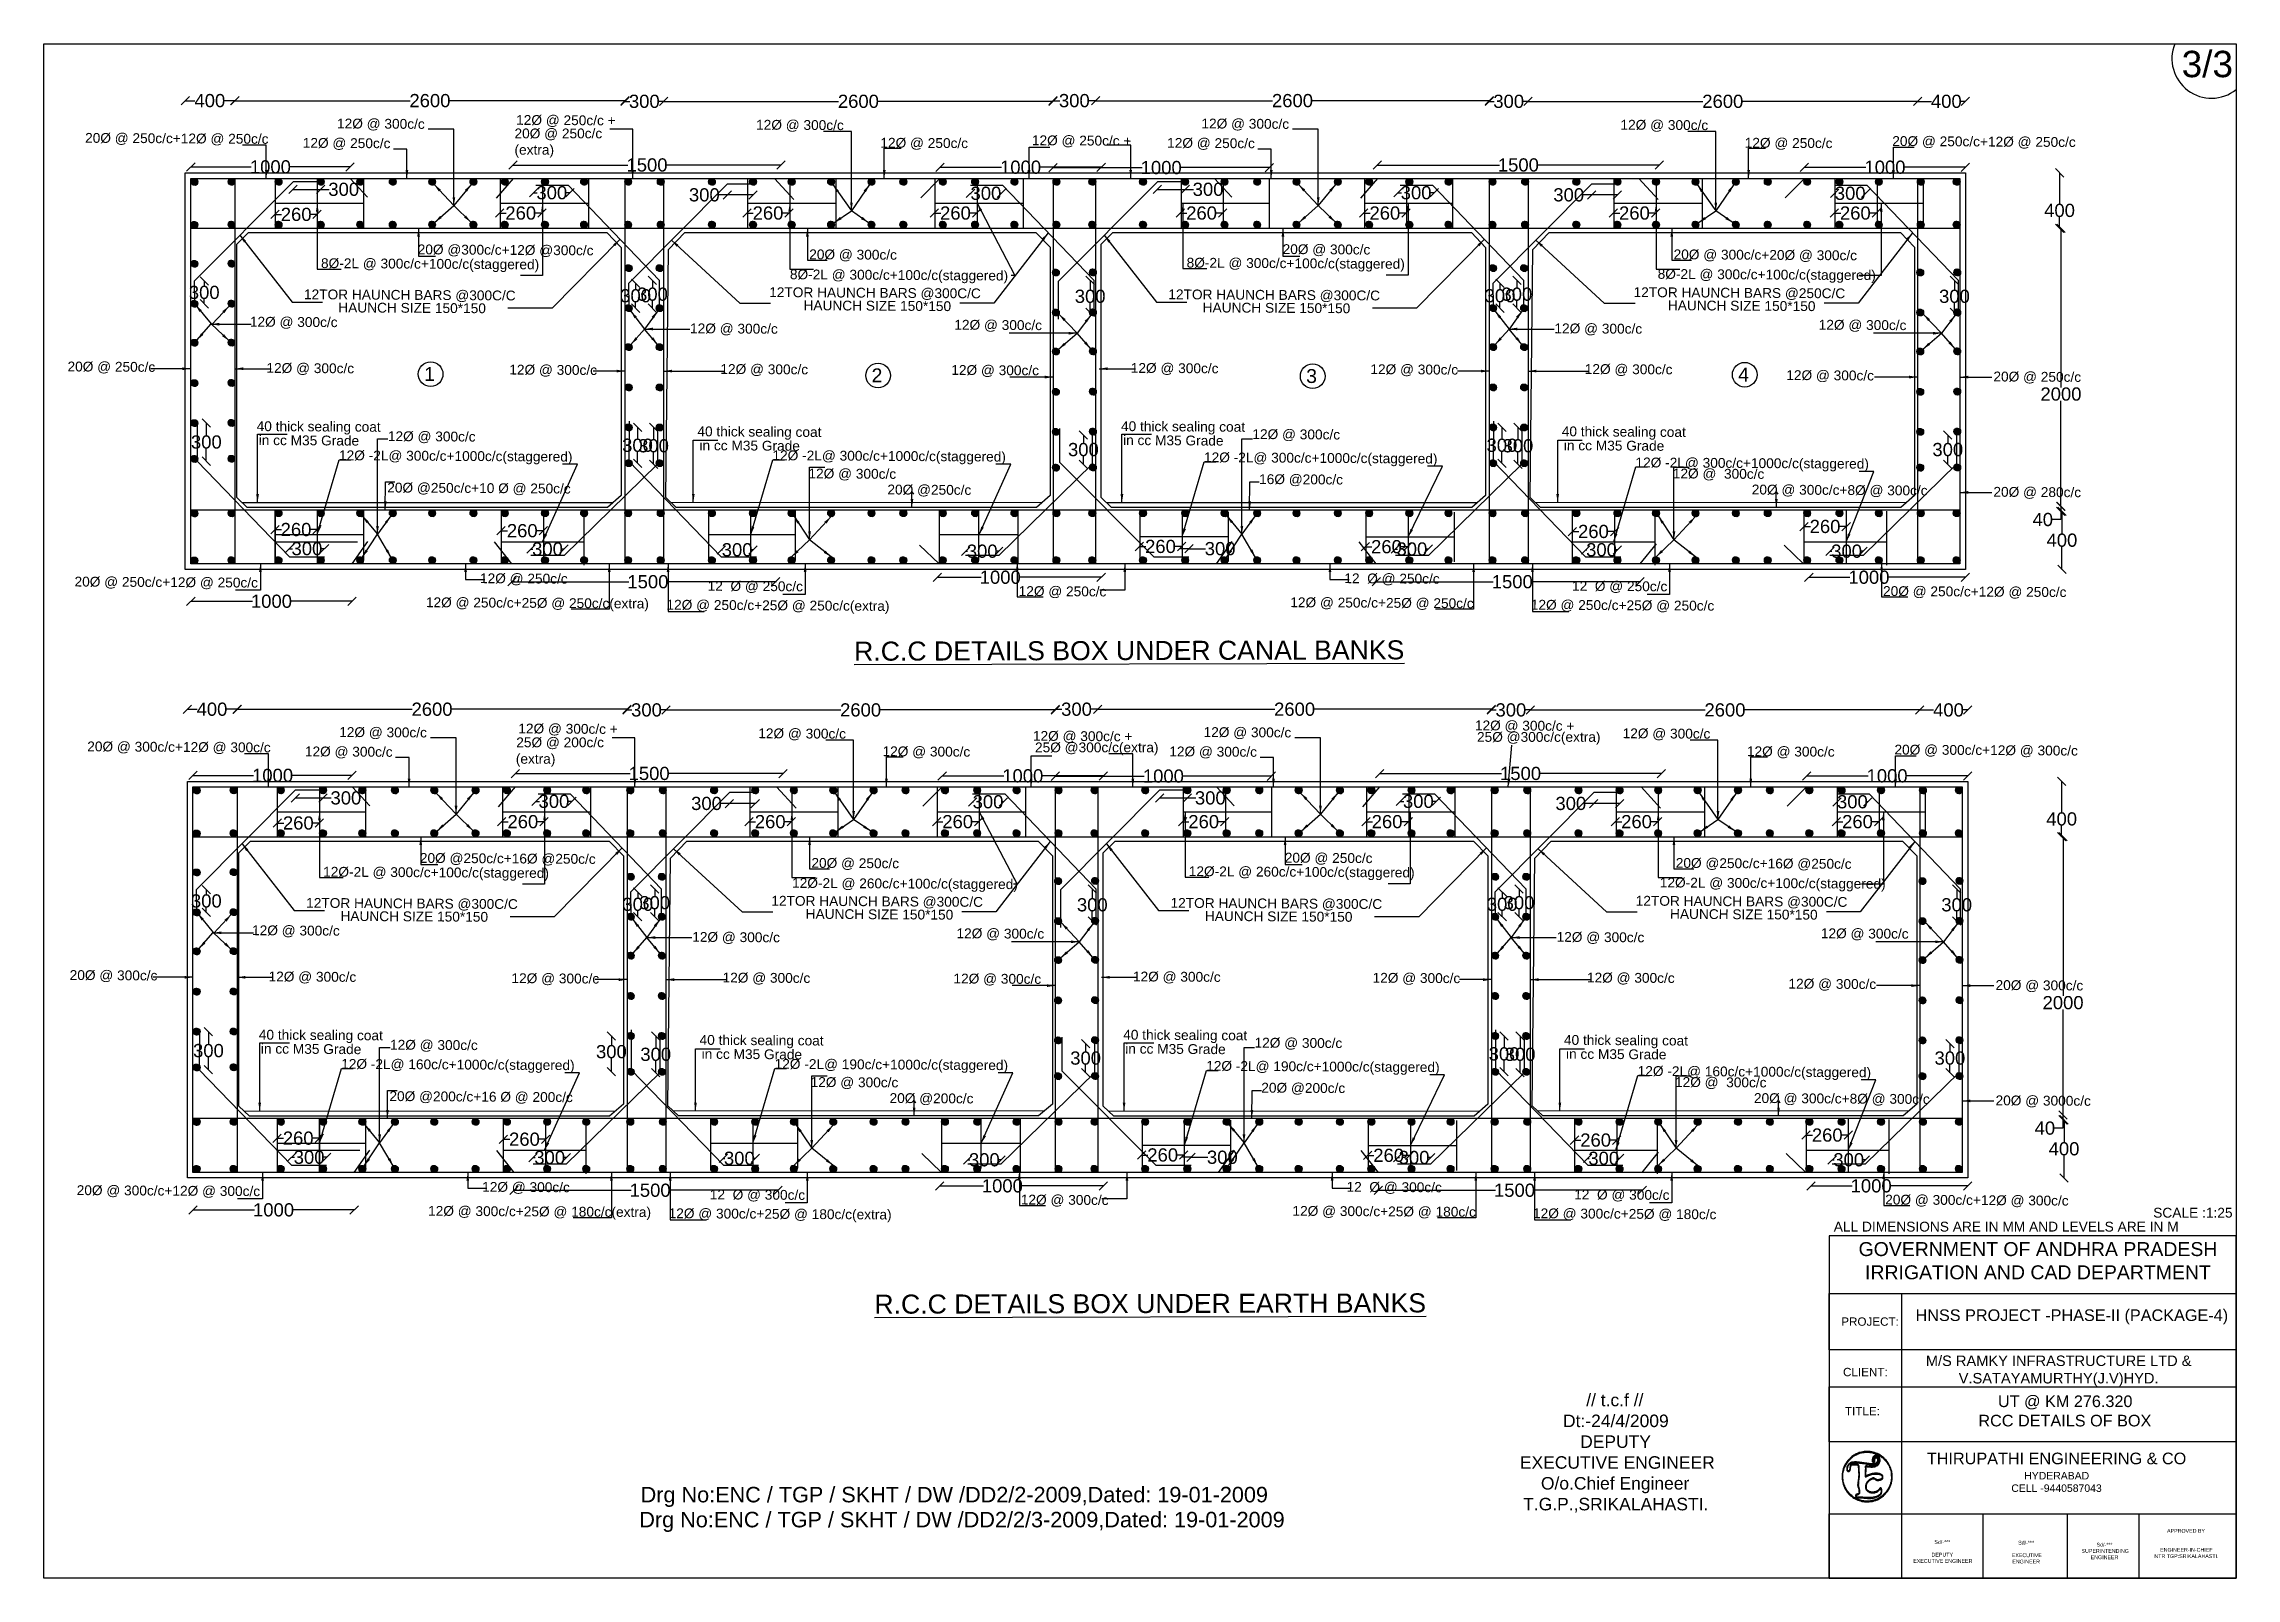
# Model space of a CAD drawing. Header units: millimetres. Extents: x 5124 to 6568637, y 2311 to 91879094.
# Drawn here: x 3824501 to 3849414, y 45936406 to 45953844 of the extents above; entities that cross this region are included whole.
import ezdxf

# ---------------------------------------------------------------- set-up
doc = ezdxf.new("R2010")
doc.units = ezdxf.units.MM
doc.header["$MEASUREMENT"] = 0
for name, color, linetype in [('DIMENSION', 7, 'Continuous'), ('DRAWING', 7, 'Continuous'), ('TEXT', 7, 'Continuous')]:
    doc.layers.add(name, color=color, linetype=linetype)
doc.styles.get("Standard").update_dxf_attribs({"font": 'arial.ttf', "height": 150})
doc.dimstyles.get("Standard").update_dxf_attribs({"dimtxt": 200, "dimasz": 110, "dimexe": 0.18, "dimexo": 0.0625, "dimgap": 0.09, "dimtad": 0, "dimtih": 1, "dimtoh": 1, "dimdec": 0, "dimzin": 0, "dimdsep": 46, "dimtxsty": 'Standard', "dimblk": 'OBLIQUE', "dimcen": 0.09, "dimse1": 1, "dimse2": 1, "dimadec": 0, "dimazin": 0, "dimtfac": 1, "dimtdec": 0, "dimtofl": 0, "dimtmove": 0, "dimatfit": 3, "dimfxl": 1, "dimtolj": 1, "dimtzin": 0, "dimarcsym": 0})

msp = doc.modelspace()

# ---------------------------------------------------------------- texts
at = {"layer": 'DRAWING'}
for s, height, p in [('12Ø @ 300c/c ', 111.373, (3827832, 45952883.4)), ('12Ø @ 250c/c + ', 111.373, (3829867.4, 45952923.9)), ('12Ø @ 300c/c ', 111.373, (3832594.2, 45952869.4)), ('12Ø @ 300c/c ', 111.373, (3837654.8, 45952883.4)), ('12Ø @ 300c/c ', 111.373, (3842417.1, 45952869.4)), ('20Ø @ 250c/c+12Ø @ 250c/c', 111.373, (3824968.9, 45952720.1)), ('12Ø @ 250c/c ', 111.373, (3827442.3, 45952663.4)), ('12Ø @ 250c/c ', 111.373, (3834006.4, 45952664.8)), ('12Ø @ 250c/c + ', 111.373, (3835728.4, 45952692.5)), ('12Ø @ 250c/c ', 111.373, (3837265.2, 45952663.4)), ('12Ø @ 250c/c ', 111.373, (3843829.2, 45952664.8)), ('20Ø @ 250c/c+12Ø @ 250c/c', 111.373, (3845505.9, 45952684)), ('8Ø-2L @ 300c/c+100c/c(staggered)', 111.373, (3827649.6, 45951296)), ('20Ø @300c/c+12Ø @300c/c', 111.373, (3828748.7, 45951452.4)), ('20Ø @ 300c/c ', 111.373, (3833198, 45951396.2)), ('8Ø-2L @ 300c/c+100c/c(staggered)', 111.373, (3837486.6, 45951301.7)), ('20Ø @ 300c/c ', 111.373, (3838577.6, 45951455.5)), ('20Ø @ 300c/c+20Ø @ 300c/c ', 111.373, (3843020.8, 45951396.2)), ('8Ø-2L @ 300c/c+100c/c(staggered)', 111.373, (3832978.5, 45951168.8)), ('8Ø-2L @ 300c/c+100c/c(staggered)', 111.373, (3842839.5, 45951173.8)), ('12TOR HAUNCH BARS @300C/C', 111.373, (3827456.3, 45950942.1)), (' HAUNCH SIZE 150*150', 111.373, (3827803.2, 45950792.8)), ('12TOR HAUNCH BARS @300C/C', 111.373, (3832742.8, 45950966.3)), (' HAUNCH SIZE 150*150', 111.373, (3833089.7, 45950817)), ('12TOR HAUNCH BARS @300C/C', 111.373, (3837279.1, 45950942.1)), (' HAUNCH SIZE 150*150', 111.373, (3837626, 45950792.8)), ('12TOR HAUNCH BARS @250C/C', 111.373, (3842565.7, 45950966.3)), (' HAUNCH SIZE 150*150', 111.373, (3842912.5, 45950817)), ('12Ø @ 300c/c ', 111.373, (3826841.5, 45950630.5)), ('12Ø @ 300c/c ', 111.373, (3831843.8, 45950555.2)), ('12Ø @ 300c/c ', 111.373, (3834846.9, 45950596.2)), ('12Ø @ 300c/c ', 111.373, (3841666.6, 45950555.2)), ('12Ø @ 300c/c ', 111.373, (3844669.8, 45950596.2)), ('20Ø @ 250c/c ', 111.373, (3824769.2, 45950121.7)), ('12Ø @ 300c/c ', 111.373, (3827029.4, 45950105.5)), ('1', 157.8, (3828821.3, 45950013.1)), ('12Ø @ 300c/c ', 111.373, (3829789.6, 45950086.2)), ('12Ø @ 300c/c ', 111.373, (3832188.6, 45950093.2)), ('2', 157.8, (3833906.4, 45949997.7)), ('12Ø @ 300c/c ', 111.373, (3834812.4, 45950082.3)), ('12Ø @ 300c/c ', 111.373, (3836852.2, 45950105.5)), ('3', 157.8, (3838845.2, 45949989.9)), ('12Ø @ 300c/c ', 111.373, (3839575.2, 45950091)), ('12Ø @ 300c/c ', 111.373, (3842011.5, 45950093.2)), ('4', 157.8, (3843754.7, 45950006.8)), ('12Ø @ 300c/c ', 111.373, (3844301.4, 45950023.8)), ('20Ø @ 250c/c', 111.373, (3846655, 45950007.9)), ('40 thick sealing coat', 111.373, (3826918.5, 45949443.5)), ('in cc M35 Grade', 111.373, (3826942.1, 45949284.7)), ('12Ø @ 300c/c ', 111.373, (3828409.8, 45949329.8)), ('40 thick sealing coat', 111.373, (3831927.2, 45949384.3)), ('40 thick sealing coat', 111.373, (3836741.3, 45949443.5)), ('in cc M35 Grade', 111.373, (3836764.9, 45949284.7)), ('12Ø @ 300c/c ', 111.373, (3838234.1, 45949353.2)), ('40 thick sealing coat', 111.373, (3841750, 45949384.3)), ('12Ø -2L@ 300c/c+1000c/c(staggered) ', 111.373, (3827854.4, 45949112.2)), ('in cc M35 Grade', 111.373, (3831950.7, 45949225.5)), ('12Ø -2L@ 300c/c+1000c/c(staggered) ', 111.373, (3832780.1, 45949112.2)), ('12Ø -2L@ 300c/c+1000c/c(staggered) ', 111.373, (3837684.3, 45949089.9)), ('in cc M35 Grade', 111.373, (3841773.6, 45949225.5)), ('12Ø -2L@ 300c/c+1000c/c(staggered) ', 111.373, (3842587.6, 45949031.3)), ('20Ø @250c/c+10 Ø @ 250c/c ', 111.373, (3828402.7, 45948745.6)), ('12Ø @ 300c/c ', 111.373, (3833189.1, 45948905.9)), ('16Ø @200c/c ', 111.373, (3838310.7, 45948841.4)), ('12Ø @  300c/c ', 111.373, (3843011.9, 45948905.9)), ('20Ø @250c/c ', 111.373, (3834086.3, 45948723.5)), ('20Ø @ 300c/c+8Ø @ 300c/c ', 111.373, (3843909.1, 45948723.5)), ('20Ø @ 280c/c ', 111.373, (3846655, 45948697.4)), ('20Ø @ 250c/c+12Ø @ 250c/c', 111.373, (3824849, 45947676.8)), ('12Ø @ 250c/c ', 111.373, (3829456.5, 45947714.7)), ('12  Ø @ 250c/c ', 111.373, (3832043.5, 45947628.2)), ('12Ø @ 250c/c', 111.373, (3835578.1, 45947569.4)), ('12  Ø @ 250c/c ', 111.373, (3839279.3, 45947714.7)), ('12  Ø @ 250c/c ', 111.373, (3841866.3, 45947628.2)), ('20Ø @ 250c/c+12Ø @ 250c/c', 111.373, (3845400.9, 45947569.4)), ('12Ø @ 250c/c+25Ø @ 250c/c(extra)', 111.373, (3828842.1, 45947441.8)), ('12Ø @ 250c/c+25Ø @ 250c/c(extra)', 111.373, (3831575.7, 45947414.1)), ('12Ø @ 250c/c+25Ø @ 250c/c', 111.373, (3838664.9, 45947441.8)), ('12Ø @ 250c/c+25Ø @ 250c/c', 111.373, (3841398.5, 45947414.1)), ('12Ø @ 300c/c + ', 111.373, (3829892, 45946007.4)), ('12Ø @ 300c/c + ', 111.373, (3840762.9, 45946042.6)), ('20Ø @ 300c/c+12Ø @ 300c/c', 111.373, (3824993.6, 45945803.6)), ('12Ø @ 300c/c ', 111.373, (3827856.6, 45945966.9)), ('12Ø @ 300c/c ', 111.373, (3832618.8, 45945952.9)), ('12Ø @ 300c/c ', 111.373, (3834031, 45945748.3)), ('12Ø @ 300c/c + ', 111.373, (3835740, 45945923.7)), ('12Ø @ 300c/c ', 111.373, (3837679.4, 45945966.9)), ('12Ø @ 300c/c ', 111.373, (3842441.7, 45945952.9)), ('12Ø @ 300c/c ', 111.373, (3843853.9, 45945748.3)), ('20Ø @ 300c/c+12Ø @ 300c/c', 111.373, (3845530.5, 45945767.5)), ('12Ø @ 300c/c ', 111.373, (3827466.9, 45945747)), ('12Ø @ 300c/c ', 111.373, (3837289.8, 45945747)), ('20Ø @250c/c+16Ø @250c/c', 111.373, (3828773.3, 45944535.9)), ('20Ø @ 250c/c ', 111.373, (3838602.3, 45944539)), ('12Ø-2L @ 300c/c+100c/c(staggered)', 111.373, (3827674.2, 45944379.5)), ('20Ø @ 250c/c ', 111.373, (3833222.6, 45944479.7)), ('12Ø-2L @ 260c/c+100c/c(staggered)', 111.373, (3837511.2, 45944385.2)), ('12Ø-2L @ 300c/c+100c/c(staggered)', 111.373, (3842864.1, 45944257.3)), ('20Ø @250c/c+16Ø @250c/c', 111.373, (3843045.4, 45944479.7)), ('12TOR HAUNCH BARS @300C/C', 111.373, (3827480.9, 45944025.6)), ('12TOR HAUNCH BARS @300C/C', 111.373, (3832767.4, 45944049.8)), ('12Ø-2L @ 260c/c+100c/c(staggered)', 111.373, (3833003.1, 45944252.3)), ('12TOR HAUNCH BARS @300C/C', 111.373, (3837303.7, 45944025.6)), ('12TOR HAUNCH BARS @300C/C', 111.373, (3842590.3, 45944049.8)), (' HAUNCH SIZE 150*150', 111.373, (3827827.8, 45943876.3)), (' HAUNCH SIZE 150*150', 111.373, (3833114.3, 45943900.5)), (' HAUNCH SIZE 150*150', 111.373, (3837650.6, 45943876.3)), (' HAUNCH SIZE 150*150', 111.373, (3842937.1, 45943900.5)), ('12Ø @ 300c/c ', 111.373, (3826866.2, 45943714)), ('12Ø @ 300c/c ', 111.373, (3831868.4, 45943638.7)), ('12Ø @ 300c/c ', 111.373, (3834871.5, 45943679.7)), ('12Ø @ 300c/c ', 111.373, (3841691.2, 45943638.7)), ('12Ø @ 300c/c ', 111.373, (3844694.4, 45943679.7)), ('20Ø @ 300c/c ', 111.373, (3824793.8, 45943205.2)), ('12Ø @ 300c/c ', 111.373, (3827054, 45943189)), ('12Ø @ 300c/c ', 111.373, (3829814.2, 45943169.7)), ('12Ø @ 300c/c ', 111.373, (3832213.3, 45943176.7)), ('12Ø @ 300c/c ', 111.373, (3834837, 45943165.8)), ('12Ø @ 300c/c ', 111.373, (3836876.8, 45943189)), ('12Ø @ 300c/c ', 111.373, (3839599.8, 45943174.5)), ('12Ø @ 300c/c ', 111.373, (3842036.1, 45943176.7)), ('12Ø @ 300c/c ', 111.373, (3844326, 45943107.3)), ('20Ø @ 300c/c', 111.373, (3846679.6, 45943091.4)), ('40 thick sealing coat', 111.373, (3826943.1, 45942527)), ('40 thick sealing coat', 111.373, (3836766, 45942527)), ('in cc M35 Grade', 111.373, (3826966.7, 45942368.2)), ('12Ø @ 300c/c ', 111.373, (3828434.4, 45942413.3)), ('40 thick sealing coat', 111.373, (3831951.8, 45942467.9)), ('in cc M35 Grade', 111.373, (3831975.3, 45942309.1)), ('in cc M35 Grade', 111.373, (3836789.5, 45942368.2)), ('12Ø @ 300c/c ', 111.373, (3838258.7, 45942436.7)), ('40 thick sealing coat', 111.373, (3841774.6, 45942467.9)), ('in cc M35 Grade', 111.373, (3841798.2, 45942309.1)), ('12Ø -2L@ 160c/c+1000c/c(staggered) ', 111.373, (3827879, 45942195.7)), ('12Ø -2L@ 190c/c+1000c/c(staggered) ', 111.373, (3832804.7, 45942195.7)), ('12Ø -2L@ 190c/c+1000c/c(staggered) ', 111.373, (3837708.9, 45942173.4)), ('12Ø -2L@ 160c/c+1000c/c(staggered) ', 111.373, (3842612.3, 45942114.8)), ('20Ø @200c/c+16 Ø @ 200c/c ', 111.373, (3828427.3, 45941829.1)), ('12Ø @ 300c/c ', 111.373, (3833213.7, 45941989.4)), ('20Ø @200c/c ', 111.373, (3834110.9, 45941807)), ('20Ø @200c/c ', 111.373, (3838335.3, 45941924.9)), ('12Ø @  300c/c ', 111.373, (3843036.6, 45941989.4)), ('20Ø @ 300c/c+8Ø @ 300c/c ', 111.373, (3843933.7, 45941807)), ('20Ø @ 3000c/c ', 111.373, (3846679.6, 45941780.9)), ('12Ø @ 300c/c ', 111.373, (3829481.1, 45940798.2)), ('12  Ø @ 300c/c ', 111.373, (3839303.9, 45940798.2)), ('20Ø @ 300c/c+12Ø @ 300c/c', 111.373, (3824873.6, 45940760.3)), ('12Ø @ 300c/c+25Ø @ 180c/c(extra)', 111.373, (3828866.7, 45940525.3)), ('12  Ø @ 300c/c ', 111.373, (3832068.1, 45940711.7)), ('12Ø @ 300c/c', 111.373, (3835602.7, 45940653)), ('12Ø @ 300c/c+25Ø @ 180c/c', 111.373, (3838689.5, 45940525.3)), ('12  Ø @ 300c/c ', 111.373, (3841890.9, 45940711.7)), ('20Ø @ 300c/c+12Ø @ 300c/c', 111.373, (3845425.5, 45940653)), ('12Ø @ 300c/c+25Ø @ 180c/c(extra)', 111.373, (3831600.3, 45940497.6)), ('12Ø @ 300c/c+25Ø @ 180c/c', 111.373, (3841423.1, 45940497.6))]:
    msp.add_text(s, height=height, rotation=359.65712, dxfattribs=at).set_placement(p)
for s, height, p in [('25Ø @ 200c/c', 111.373, (3829869.1, 45945849.7)), ('(extra)', 111.37, (3829864.2, 45945662.1))]:
    msp.add_text(s, height=height, dxfattribs=at).set_placement(p)
at = {"layer": 'DRAWING', "char_height": 111.373, "attachment_point": 1}
for s, insert, width in [('20Ø @ 250c/c  (extra)', (3829849, 45952881.6), 1344.985), ('25Ø @300c/c(extra)', (3835764.1, 45945903.7), 1419.322), ('25Ø @300c/c(extra)', (3840787, 45946022.6), 1419.322)]:
    msp.add_mtext(s, dxfattribs=dict(at, insert=insert, width=width))
at = {"layer": 'TEXT'}
for s, height, p in [('3/3', 300, (3848794.9, 45953464.9)), ('SCALE :1:25', 111.717, (3848471.4, 45940503.7))]:
    msp.add_text(s, height=height, dxfattribs=at).set_placement(p)
for s, p in [('%%UR.C.C DETAILS BOX UNDER CANAL BANKS', (3833708.6, 45946832.9)), ('%%UR.C.C DETAILS BOX UNDER EARTH BANKS', (3833938.8, 45939411.3))]:
    msp.add_text(s, height=216.554, rotation=0.1412, dxfattribs=at).set_placement(p)
at = {"layer": 'TEXT', "attachment_point": 1}
for s, insert, char_height, width in [('ALL DIMENSIONS ARE IN MM AND LEVELS ARE IN M', (3844840.9, 45940457), 111.717, 3986.763), ('PROJECT:', (3844926.5, 45939369.4), 94.76, 884.101), ('\\pi6.7615;M/S RAMKY INFRASTRUCTURE LTD &\\P\\pi380.17;V.SATAYAMURTHY(J.V)HYD.', (3845880.8, 45938936.1), 118.953, 3016.472), ('CLIENT:', (3844946.5, 45938795.9), 94.76, 884.101), ('\\pi937.82;// t.c.f //\\P\\pi674.11;Dt:-24/4/2009\\P\\pi869.13;DEPUTY \\P\\pi129.3; EXECUTIVE ENGINEER\\P\\pi423.12;O/o.Chief Engineer\\P\\pi221.56;T.G.P.,SRIKALAHASTI.', (3841090.2, 45938501.4), 141.927, 2525.64), ('\\pi1294.5;UT @ KM 276.320\\P\\pi1072.1;RCC DETAILS OF BOX', (3845412.5, 45938482.2), 131.892, 4094.277), ('TITLE:', (3844968.3, 45938351.9), 94.76, 513.822), ('\\pi579.28;THIRUPATHI ENGINEERING & CO\\P\\pi1686.4;{\\H0.64302x;HYDERABAD\\P\\pi1539;CELL -9440587043}', (3845319.9, 45937832.5), 131.892, 4094.277), ('Drg No:ENC / TGP / SKHT / DW /DD2/2-2009,Dated: 19-01-2009', (3831282.7, 45937443.5), 175.921, 7120.676), ('Drg No:ENC / TGP / SKHT / DW /DD2/2/3-2009,Dated: 19-01-2009', (3831267.5, 45937159.6), 175.921, 7325.637), ('\\pi146.58;APPROVED BY\\P\\pi362.01;\\P\\pi345.29;  \\P\\pi68.27;ENGINEER-IN-CHIEF\\P\\pi2.5069;NTR TGP:SRIKALAHASTI.', (3848482.1, 45936965.3), 43.069, 724.019), ('\\pi992.99;Sd/-***\\P\\pi1080.9;\\P\\pi961.4;DEPUTY \\P\\pi736.9; EXECUTIVE ENGINEER', (3844991.1, 45936838.2), 43.069, 2161.742), ('\\pi992.99;Sd/-***\\P\\pi1072.5; \\P\\pi903.62; EXECUTIVE \\P\\pi926.5;ENGINEER', (3845943.8, 45936831.3), 43.069, 2161.742), ('\\pi992.99;Sd/-***\\P\\pi805.29; SUPERINTENDING  \\P\\pi926.5;ENGINEER', (3846834.7, 45936808.3), 43.069, 2161.742)]:
    msp.add_mtext(s, dxfattribs=dict(at, insert=insert, char_height=char_height, width=width))
at = {"layer": 'TEXT', "color": 7, "width": 4513.661, "attachment_point": 5}
for s, insert, char_height in [('GOVERNMENT OF ANDHRA PRADESH\\PIRRIGATION AND CAD DEPARTMENT', (3847161.8, 45940012.9), 158.27), ('HNSS PROJECT -PHASE-II (PACKAGE-4)', (3847546.5, 45939374.8), 131.892)]:
    msp.add_mtext(s, dxfattribs=dict(at, insert=insert, char_height=char_height))

# ---------------------------------------------------------------- blocks, each defined once
blk = doc.blocks.new('_Oblique')
at = {"color": 0, "linetype": 'ByBlock', "lineweight": -2}
blk.add_line((-0.5, -0.5), (0.5, 0.5), dxfattribs=at)
blk = doc.blocks.new('*D69')
at = {"layer": 'Defpoints', "color": 0, "transparency": 16777216}
for p in [(3827980, 45952445), (3826171, 45952315), (3827980, 45952315)]:
    blk.add_point(p, dxfattribs=at)
at = {"layer": 'DIMENSION', "color": 0, "lineweight": -2, "transparency": 16777216}
for p, q in [((3826171, 45952445), (3826858, 45952445)), ((3827980, 45952445), (3827292, 45952445))]:
    blk.add_line(p, q, dxfattribs=at)
at = {"layer": 'DIMENSION', "color": 0, "lineweight": -2, "transparency": 16777216, "xscale": 95, "yscale": 95, "zscale": 95, "rotation": 180}
blk.add_blockref('_Oblique', (3826171, 45952445), dxfattribs=at)
at = {"layer": 'DIMENSION', "color": 0, "lineweight": -2, "transparency": 16777216, "xscale": 95, "yscale": 95, "zscale": 95}
blk.add_blockref('_Oblique', (3827980, 45952445), dxfattribs=at)
at = {"layer": 'DIMENSION', "color": 0, "transparency": 16777216, "insert": (3827075, 45952445), "char_height": 150, "attachment_point": 5}
blk.add_mtext('\\A1;1000', dxfattribs=at)
blk = doc.blocks.new('*D65')
at = {"layer": 'Defpoints', "color": 0, "transparency": 16777216}
for p in [(3826674, 45953198), (3826107, 45952378), (3826674, 45952378)]:
    blk.add_point(p, dxfattribs=at)
at = {"layer": 'DIMENSION', "color": 0, "lineweight": -2, "transparency": 16777216}
for p, q in [((3826107, 45953198), (3826218, 45953198)), ((3826674, 45953198), (3826555, 45953198))]:
    blk.add_line(p, q, dxfattribs=at)
at = {"layer": 'DIMENSION', "color": 0, "lineweight": -2, "transparency": 16777216, "xscale": 95, "yscale": 95, "zscale": 95, "rotation": 180}
blk.add_blockref('_Oblique', (3826107, 45953198), dxfattribs=at)
at = {"layer": 'DIMENSION', "color": 0, "lineweight": -2, "transparency": 16777216, "xscale": 95, "yscale": 95, "zscale": 95}
blk.add_blockref('_Oblique', (3826674, 45953198), dxfattribs=at)
at = {"layer": 'DIMENSION', "color": 0, "transparency": 16777216, "insert": (3826387, 45953198), "char_height": 150, "attachment_point": 5}
blk.add_mtext('\\A1;400', dxfattribs=at)
blk = doc.blocks.new('*D70')
at = {"layer": 'Defpoints', "color": 0, "transparency": 16777216}
for p in [(3831104, 45953198), (3826671, 45952315), (3831104, 45952315)]:
    blk.add_point(p, dxfattribs=at)
at = {"layer": 'DIMENSION', "color": 0, "lineweight": -2, "transparency": 16777216}
for p, q in [((3826671, 45953198), (3828663, 45953198)), ((3831104, 45953198), (3829113, 45953198))]:
    blk.add_line(p, q, dxfattribs=at)
at = {"layer": 'DIMENSION', "color": 0, "lineweight": -2, "transparency": 16777216, "xscale": 95, "yscale": 95, "zscale": 95, "rotation": 180}
blk.add_blockref('_Oblique', (3826671, 45953198), dxfattribs=at)
at = {"layer": 'DIMENSION', "color": 0, "lineweight": -2, "transparency": 16777216, "xscale": 95, "yscale": 95, "zscale": 95}
blk.add_blockref('_Oblique', (3831104, 45953198), dxfattribs=at)
at = {"layer": 'DIMENSION', "color": 0, "transparency": 16777216, "insert": (3828888, 45953198), "char_height": 150, "attachment_point": 5}
blk.add_mtext('\\A1;2600', dxfattribs=at)
blk = doc.blocks.new('*D71')
at = {"layer": 'Defpoints', "color": 0, "transparency": 16777216}
for p in [(3831544, 45953190), (3831104, 45952315), (3831544, 45952315)]:
    blk.add_point(p, dxfattribs=at)
at = {"layer": 'DIMENSION', "color": 0, "lineweight": -2, "transparency": 16777216}
for p, q in [((3831104, 45953190), (3831159, 45953190)), ((3831544, 45953190), (3831490, 45953190))]:
    blk.add_line(p, q, dxfattribs=at)
at = {"layer": 'DIMENSION', "color": 0, "lineweight": -2, "transparency": 16777216, "xscale": 95, "yscale": 95, "zscale": 95, "rotation": 180}
blk.add_blockref('_Oblique', (3831104, 45953190), dxfattribs=at)
at = {"layer": 'DIMENSION', "color": 0, "lineweight": -2, "transparency": 16777216, "xscale": 95, "yscale": 95, "zscale": 95}
blk.add_blockref('_Oblique', (3831544, 45953190), dxfattribs=at)
at = {"layer": 'DIMENSION', "color": 0, "transparency": 16777216, "insert": (3831324, 45953190), "char_height": 150, "attachment_point": 5}
blk.add_mtext('\\A1;300', dxfattribs=at)
blk = doc.blocks.new('*D72')
at = {"layer": 'Defpoints', "color": 0, "transparency": 16777216}
for p in [(3835970, 45953190), (3831544, 45952295), (3835970, 45952315)]:
    blk.add_point(p, dxfattribs=at)
at = {"layer": 'DIMENSION', "color": 0, "lineweight": -2, "transparency": 16777216}
for p, q in [((3831544, 45953190), (3833532, 45953190)), ((3835970, 45953190), (3833982, 45953190))]:
    blk.add_line(p, q, dxfattribs=at)
at = {"layer": 'DIMENSION', "color": 0, "lineweight": -2, "transparency": 16777216, "xscale": 95, "yscale": 95, "zscale": 95, "rotation": 180}
blk.add_blockref('_Oblique', (3831544, 45953190), dxfattribs=at)
at = {"layer": 'DIMENSION', "color": 0, "lineweight": -2, "transparency": 16777216, "xscale": 95, "yscale": 95, "zscale": 95}
blk.add_blockref('_Oblique', (3835970, 45953190), dxfattribs=at)
at = {"layer": 'DIMENSION', "color": 0, "transparency": 16777216, "insert": (3833757, 45953190), "char_height": 150, "attachment_point": 5}
blk.add_mtext('\\A1;2600', dxfattribs=at)
blk = doc.blocks.new('*D73')
at = {"layer": 'Defpoints', "color": 0, "transparency": 16777216}
for p in [(3832876, 45952467), (3829833, 45952315), (3832876, 45952315)]:
    blk.add_point(p, dxfattribs=at)
at = {"layer": 'DIMENSION', "color": 0, "lineweight": -2, "transparency": 16777216}
for p, q in [((3829833, 45952467), (3831138, 45952467)), ((3832876, 45952467), (3831571, 45952467))]:
    blk.add_line(p, q, dxfattribs=at)
at = {"layer": 'DIMENSION', "color": 0, "lineweight": -2, "transparency": 16777216, "xscale": 95, "yscale": 95, "zscale": 95, "rotation": 180}
blk.add_blockref('_Oblique', (3829833, 45952467), dxfattribs=at)
at = {"layer": 'DIMENSION', "color": 0, "lineweight": -2, "transparency": 16777216, "xscale": 95, "yscale": 95, "zscale": 95}
blk.add_blockref('_Oblique', (3832876, 45952467), dxfattribs=at)
at = {"layer": 'DIMENSION', "color": 0, "transparency": 16777216, "insert": (3831355, 45952467), "char_height": 150, "attachment_point": 5}
blk.add_mtext('\\A1;1500', dxfattribs=at)
blk = doc.blocks.new('*D74')
at = {"layer": 'Defpoints', "color": 0, "transparency": 16777216}
for p in [(3832267, 45952250), (3832267, 45952127), (3832560, 45952238)]:
    blk.add_point(p, dxfattribs=at)
at = {"layer": 'DIMENSION', "color": 0, "lineweight": -2, "transparency": 16777216}
for p, q in [((3832267, 45952127), (3832172, 45952127)), ((3832560, 45952127), (3832267, 45952127))]:
    blk.add_line(p, q, dxfattribs=at)
at = {"layer": 'DIMENSION', "color": 0, "lineweight": -2, "transparency": 16777216, "xscale": 95, "yscale": 95, "zscale": 95, "rotation": 180}
blk.add_blockref('_Oblique', (3832267, 45952127), dxfattribs=at)
at = {"layer": 'DIMENSION', "color": 0, "lineweight": -2, "transparency": 16777216, "xscale": 95, "yscale": 95, "zscale": 95}
blk.add_blockref('_Oblique', (3832560, 45952127), dxfattribs=at)
at = {"layer": 'DIMENSION', "color": 0, "transparency": 16777216, "insert": (3832006, 45952127), "char_height": 150, "attachment_point": 5}
blk.add_mtext('\\A1;300', dxfattribs=at)
blk = doc.blocks.new('*D121')
at = {"layer": 'Defpoints', "color": 0, "transparency": 16777216}
for p in [(3830067, 45952231), (3830478, 45952215), (3830478, 45952151)]:
    blk.add_point(p, dxfattribs=at)
at = {"layer": 'DIMENSION', "color": 0, "lineweight": -2, "transparency": 16777216}
for p, q in [((3830067, 45952151), (3830107, 45952151)), ((3830478, 45952151), (3830438, 45952151))]:
    blk.add_line(p, q, dxfattribs=at)
at = {"layer": 'DIMENSION', "color": 0, "lineweight": -2, "transparency": 16777216, "xscale": 95, "yscale": 95, "zscale": 95, "rotation": 180}
blk.add_blockref('_Oblique', (3830067, 45952151), dxfattribs=at)
at = {"layer": 'DIMENSION', "color": 0, "lineweight": -2, "transparency": 16777216, "xscale": 95, "yscale": 95, "zscale": 95}
blk.add_blockref('_Oblique', (3830478, 45952151), dxfattribs=at)
at = {"layer": 'DIMENSION', "color": 0, "transparency": 16777216, "insert": (3830273, 45952151), "char_height": 150, "attachment_point": 5}
blk.add_mtext('\\A1;300', dxfattribs=at)
blk = doc.blocks.new('*D75')
at = {"layer": 'Defpoints', "color": 0, "transparency": 16777216}
for p in [(3827332, 45952277), (3827648, 45952277), (3827648, 45952190)]:
    blk.add_point(p, dxfattribs=at)
at = {"layer": 'DIMENSION', "color": 0, "lineweight": -2, "transparency": 16777216}
for p, q in [((3827332, 45952190), (3827648, 45952190)), ((3827648, 45952190), (3827743, 45952190))]:
    blk.add_line(p, q, dxfattribs=at)
at = {"layer": 'DIMENSION', "color": 0, "lineweight": -2, "transparency": 16777216, "xscale": 95, "yscale": 95, "zscale": 95, "rotation": 180}
blk.add_blockref('_Oblique', (3827332, 45952190), dxfattribs=at)
at = {"layer": 'DIMENSION', "color": 0, "lineweight": -2, "transparency": 16777216, "xscale": 95, "yscale": 95, "zscale": 95}
blk.add_blockref('_Oblique', (3827648, 45952190), dxfattribs=at)
at = {"layer": 'DIMENSION', "color": 0, "transparency": 16777216, "insert": (3827908, 45952190), "char_height": 150, "attachment_point": 5}
blk.add_mtext('\\A1;300', dxfattribs=at)
blk = doc.blocks.new('*D76')
at = {"layer": 'Defpoints', "color": 0, "transparency": 16777216}
for p in [(3826209, 45951147), (3826323, 45951147), (3826212, 45950889)]:
    blk.add_point(p, dxfattribs=at)
at = {"layer": 'DIMENSION', "color": 0, "lineweight": -2, "transparency": 16777216}
for p, q in [((3826323, 45951147), (3826323, 45951095)), ((3826323, 45950889), (3826323, 45950942))]:
    blk.add_line(p, q, dxfattribs=at)
at = {"layer": 'DIMENSION', "color": 0, "lineweight": -2, "transparency": 16777216, "xscale": 95, "yscale": 95, "zscale": 95}
for p, rotation in [((3826323, 45951147), 90), ((3826323, 45950889), 270)]:
    blk.add_blockref('_Oblique', p, dxfattribs=dict(at, rotation=rotation))
at = {"layer": 'DIMENSION', "color": 0, "transparency": 16777216, "insert": (3826323, 45951018), "char_height": 150, "attachment_point": 5}
blk.add_mtext('\\A1;300', dxfattribs=at)
blk = doc.blocks.new('*D122')
at = {"layer": 'Defpoints', "color": 0, "transparency": 16777216}
for p in [(3826251, 45949534), (3826241, 45949101), (3826347, 45949101)]:
    blk.add_point(p, dxfattribs=at)
at = {"layer": 'DIMENSION', "color": 0, "lineweight": -2, "transparency": 16777216}
for p, q in [((3826347, 45949534), (3826347, 45949394)), ((3826347, 45949101), (3826347, 45949241))]:
    blk.add_line(p, q, dxfattribs=at)
at = {"layer": 'DIMENSION', "color": 0, "lineweight": -2, "transparency": 16777216, "xscale": 95, "yscale": 95, "zscale": 95}
for p, rotation in [((3826347, 45949534), 90), ((3826347, 45949101), 270)]:
    blk.add_blockref('_Oblique', p, dxfattribs=dict(at, rotation=rotation))
at = {"layer": 'DIMENSION', "color": 0, "transparency": 16777216, "insert": (3826347, 45949318), "char_height": 150, "attachment_point": 5}
blk.add_mtext('\\A1;300', dxfattribs=at)
blk = doc.blocks.new('*D123')
at = {"layer": 'Defpoints', "color": 0, "transparency": 16777216}
for p in [(3827291, 45948106), (3827291, 45948015), (3827690, 45948015)]:
    blk.add_point(p, dxfattribs=at)
at = {"layer": 'DIMENSION', "color": 0, "lineweight": -2, "transparency": 16777216}
for p, q in [((3827291, 45948106), (3827325, 45948106)), ((3827690, 45948106), (3827656, 45948106))]:
    blk.add_line(p, q, dxfattribs=at)
at = {"layer": 'DIMENSION', "color": 0, "lineweight": -2, "transparency": 16777216, "xscale": 95, "yscale": 95, "zscale": 95, "rotation": 180}
blk.add_blockref('_Oblique', (3827291, 45948106), dxfattribs=at)
at = {"layer": 'DIMENSION', "color": 0, "lineweight": -2, "transparency": 16777216, "xscale": 95, "yscale": 95, "zscale": 95}
blk.add_blockref('_Oblique', (3827690, 45948106), dxfattribs=at)
at = {"layer": 'DIMENSION', "color": 0, "transparency": 16777216, "insert": (3827490, 45948106), "char_height": 150, "attachment_point": 5}
blk.add_mtext('\\A1;300', dxfattribs=at)
blk = doc.blocks.new('*D126')
at = {"layer": 'Defpoints', "color": 0, "transparency": 16777216}
for p in [(3830036, 45948102), (3830036, 45948028), (3830413, 45948028)]:
    blk.add_point(p, dxfattribs=at)
at = {"layer": 'DIMENSION', "color": 0, "lineweight": -2, "transparency": 16777216}
for p, q in [((3830036, 45948102), (3830059, 45948102)), ((3830413, 45948102), (3830390, 45948102))]:
    blk.add_line(p, q, dxfattribs=at)
at = {"layer": 'DIMENSION', "color": 0, "lineweight": -2, "transparency": 16777216, "xscale": 95, "yscale": 95, "zscale": 95, "rotation": 180}
blk.add_blockref('_Oblique', (3830036, 45948102), dxfattribs=at)
at = {"layer": 'DIMENSION', "color": 0, "lineweight": -2, "transparency": 16777216, "xscale": 95, "yscale": 95, "zscale": 95}
blk.add_blockref('_Oblique', (3830413, 45948102), dxfattribs=at)
at = {"layer": 'DIMENSION', "color": 0, "transparency": 16777216, "insert": (3830224, 45948102), "char_height": 150, "attachment_point": 5}
blk.add_mtext('\\A1;300', dxfattribs=at)
blk = doc.blocks.new('*D77')
at = {"layer": 'Defpoints', "color": 0, "transparency": 16777216}
for p in [(3831147, 45949485), (3831147, 45949077), (3831247, 45949077)]:
    blk.add_point(p, dxfattribs=at)
at = {"layer": 'DIMENSION', "color": 0, "lineweight": -2, "transparency": 16777216}
for p, q in [((3831247, 45949485), (3831247, 45949358)), ((3831247, 45949077), (3831247, 45949204))]:
    blk.add_line(p, q, dxfattribs=at)
at = {"layer": 'DIMENSION', "color": 0, "lineweight": -2, "transparency": 16777216, "xscale": 95, "yscale": 95, "zscale": 95}
for p, rotation in [((3831247, 45949485), 90), ((3831247, 45949077), 270)]:
    blk.add_blockref('_Oblique', p, dxfattribs=dict(at, rotation=rotation))
at = {"layer": 'DIMENSION', "color": 0, "transparency": 16777216, "insert": (3831247, 45949281), "char_height": 150, "attachment_point": 5}
blk.add_mtext('\\A1;300', dxfattribs=at)
blk = doc.blocks.new('*D78')
at = {"layer": 'Defpoints', "color": 0, "transparency": 16777216}
for p in [(3831429, 45949485), (3831499, 45949485), (3831475, 45949066)]:
    blk.add_point(p, dxfattribs=at)
at = {"layer": 'DIMENSION', "color": 0, "lineweight": -2, "transparency": 16777216}
for p, q in [((3831429, 45949485), (3831429, 45949352)), ((3831429, 45949066), (3831429, 45949199))]:
    blk.add_line(p, q, dxfattribs=at)
at = {"layer": 'DIMENSION', "color": 0, "lineweight": -2, "transparency": 16777216, "xscale": 95, "yscale": 95, "zscale": 95}
for p, rotation in [((3831429, 45949485), 90), ((3831429, 45949066), 270)]:
    blk.add_blockref('_Oblique', p, dxfattribs=dict(at, rotation=rotation))
at = {"layer": 'DIMENSION', "color": 0, "transparency": 16777216, "insert": (3831429, 45949275), "char_height": 150, "attachment_point": 5}
blk.add_mtext('\\A1;300', dxfattribs=at)
blk = doc.blocks.new('*D79')
at = {"layer": 'Defpoints', "color": 0, "transparency": 16777216}
for p in [(3831143, 45951121), (3831225, 45951121), (3831147, 45950840)]:
    blk.add_point(p, dxfattribs=at)
at = {"layer": 'DIMENSION', "color": 0, "lineweight": -2, "transparency": 16777216}
for p, q in [((3831225, 45951121), (3831225, 45951057)), ((3831225, 45950840), (3831225, 45950904))]:
    blk.add_line(p, q, dxfattribs=at)
at = {"layer": 'DIMENSION', "color": 0, "lineweight": -2, "transparency": 16777216, "xscale": 95, "yscale": 95, "zscale": 95}
for p, rotation in [((3831225, 45951121), 90), ((3831225, 45950840), 270)]:
    blk.add_blockref('_Oblique', p, dxfattribs=dict(at, rotation=rotation))
at = {"layer": 'DIMENSION', "color": 0, "transparency": 16777216, "insert": (3831225, 45950980), "char_height": 150, "attachment_point": 5}
blk.add_mtext('\\A1;300', dxfattribs=at)
blk = doc.blocks.new('*D80')
at = {"layer": 'Defpoints', "color": 0, "transparency": 16777216}
for p in [(3831493, 45951156), (3831417, 45950840), (3831499, 45950840)]:
    blk.add_point(p, dxfattribs=at)
at = {"layer": 'DIMENSION', "color": 0, "lineweight": -2, "transparency": 16777216}
for p, q in [((3831417, 45951156), (3831417, 45951075)), ((3831417, 45950840), (3831417, 45950921))]:
    blk.add_line(p, q, dxfattribs=at)
at = {"layer": 'DIMENSION', "color": 0, "lineweight": -2, "transparency": 16777216, "xscale": 95, "yscale": 95, "zscale": 95}
for p, rotation in [((3831417, 45951156), 90), ((3831417, 45950840), 270)]:
    blk.add_blockref('_Oblique', p, dxfattribs=dict(at, rotation=rotation))
at = {"layer": 'DIMENSION', "color": 0, "transparency": 16777216, "insert": (3831417, 45950998), "char_height": 150, "attachment_point": 5}
blk.add_mtext('\\A1;300', dxfattribs=at)
blk = doc.blocks.new('*D81')
at = {"layer": 'Defpoints', "color": 0, "transparency": 16777216}
for p in [(3835031, 45952237), (3835381, 45952237), (3835381, 45952145)]:
    blk.add_point(p, dxfattribs=at)
at = {"layer": 'DIMENSION', "color": 0, "lineweight": -2, "transparency": 16777216}
for p, q in [((3835031, 45952145), (3835040, 45952145)), ((3835381, 45952145), (3835371, 45952145))]:
    blk.add_line(p, q, dxfattribs=at)
at = {"layer": 'DIMENSION', "color": 0, "lineweight": -2, "transparency": 16777216, "xscale": 95, "yscale": 95, "zscale": 95, "rotation": 180}
blk.add_blockref('_Oblique', (3835031, 45952145), dxfattribs=at)
at = {"layer": 'DIMENSION', "color": 0, "lineweight": -2, "transparency": 16777216, "xscale": 95, "yscale": 95, "zscale": 95}
blk.add_blockref('_Oblique', (3835381, 45952145), dxfattribs=at)
at = {"layer": 'DIMENSION', "color": 0, "transparency": 16777216, "insert": (3835206, 45952145), "char_height": 150, "attachment_point": 5}
blk.add_mtext('\\A1;300', dxfattribs=at)
blk = doc.blocks.new('*D82')
at = {"layer": 'Defpoints', "color": 0, "transparency": 16777216}
for p in [(3836516, 45952441), (3834684, 45952315), (3836516, 45952276)]:
    blk.add_point(p, dxfattribs=at)
at = {"layer": 'DIMENSION', "color": 0, "lineweight": -2, "transparency": 16777216}
for p, q in [((3834684, 45952441), (3835383, 45952441)), ((3836516, 45952441), (3835817, 45952441))]:
    blk.add_line(p, q, dxfattribs=at)
at = {"layer": 'DIMENSION', "color": 0, "lineweight": -2, "transparency": 16777216, "xscale": 95, "yscale": 95, "zscale": 95, "rotation": 180}
blk.add_blockref('_Oblique', (3834684, 45952441), dxfattribs=at)
at = {"layer": 'DIMENSION', "color": 0, "lineweight": -2, "transparency": 16777216, "xscale": 95, "yscale": 95, "zscale": 95}
blk.add_blockref('_Oblique', (3836516, 45952441), dxfattribs=at)
at = {"layer": 'DIMENSION', "color": 0, "transparency": 16777216, "insert": (3835600, 45952441), "char_height": 150, "attachment_point": 5}
blk.add_mtext('\\A1;1000', dxfattribs=at)
blk = doc.blocks.new('*D83')
at = {"layer": 'Defpoints', "color": 0, "transparency": 16777216}
for p in [(3836431, 45951156), (3836391, 45950792), (3836422, 45950792)]:
    blk.add_point(p, dxfattribs=at)
at = {"layer": 'DIMENSION', "color": 0, "lineweight": -2, "transparency": 16777216}
for p, q in [((3836391, 45951156), (3836391, 45951051)), ((3836391, 45950792), (3836391, 45950898))]:
    blk.add_line(p, q, dxfattribs=at)
at = {"layer": 'DIMENSION', "color": 0, "lineweight": -2, "transparency": 16777216, "xscale": 95, "yscale": 95, "zscale": 95}
for p, rotation in [((3836391, 45951156), 90), ((3836391, 45950792), 270)]:
    blk.add_blockref('_Oblique', p, dxfattribs=dict(at, rotation=rotation))
at = {"layer": 'DIMENSION', "color": 0, "transparency": 16777216, "insert": (3836391, 45950974), "char_height": 150, "attachment_point": 5}
blk.add_mtext('\\A1;300', dxfattribs=at)
blk = doc.blocks.new('*D84')
at = {"layer": 'Defpoints', "color": 0, "transparency": 16777216}
for p in [(3836314, 45949398), (3836422, 45949398), (3836415, 45949066)]:
    blk.add_point(p, dxfattribs=at)
at = {"layer": 'DIMENSION', "color": 0, "lineweight": -2, "transparency": 16777216}
for p, q in [((3836314, 45949398), (3836314, 45949309)), ((3836314, 45949066), (3836314, 45949156))]:
    blk.add_line(p, q, dxfattribs=at)
at = {"layer": 'DIMENSION', "color": 0, "lineweight": -2, "transparency": 16777216, "xscale": 95, "yscale": 95, "zscale": 95}
for p, rotation in [((3836314, 45949398), 90), ((3836314, 45949066), 270)]:
    blk.add_blockref('_Oblique', p, dxfattribs=dict(at, rotation=rotation))
at = {"layer": 'DIMENSION', "color": 0, "transparency": 16777216, "insert": (3836314, 45949232), "char_height": 150, "attachment_point": 5}
blk.add_mtext('\\A1;300', dxfattribs=at)
blk = doc.blocks.new('*D85')
at = {"layer": 'Defpoints', "color": 0, "transparency": 16777216}
for p in [(3834976, 45948077), (3834976, 45948028), (3835352, 45948028)]:
    blk.add_point(p, dxfattribs=at)
at = {"layer": 'DIMENSION', "color": 0, "lineweight": -2, "transparency": 16777216}
for p, q in [((3834976, 45948077), (3834998, 45948077)), ((3835352, 45948077), (3835329, 45948077))]:
    blk.add_line(p, q, dxfattribs=at)
at = {"layer": 'DIMENSION', "color": 0, "lineweight": -2, "transparency": 16777216, "xscale": 95, "yscale": 95, "zscale": 95, "rotation": 180}
blk.add_blockref('_Oblique', (3834976, 45948077), dxfattribs=at)
at = {"layer": 'DIMENSION', "color": 0, "lineweight": -2, "transparency": 16777216, "xscale": 95, "yscale": 95, "zscale": 95}
blk.add_blockref('_Oblique', (3835352, 45948077), dxfattribs=at)
at = {"layer": 'DIMENSION', "color": 0, "transparency": 16777216, "insert": (3835164, 45948077), "char_height": 150, "attachment_point": 5}
blk.add_mtext('\\A1;300', dxfattribs=at)
blk = doc.blocks.new('*D86')
at = {"layer": 'Defpoints', "color": 0, "transparency": 16777216}
for p in [(3834655, 45947935), (3836516, 45947871), (3836516, 45947781)]:
    blk.add_point(p, dxfattribs=at)
at = {"layer": 'DIMENSION', "color": 0, "lineweight": -2, "transparency": 16777216}
for p, q in [((3834655, 45947781), (3835152, 45947781)), ((3836516, 45947781), (3835586, 45947781))]:
    blk.add_line(p, q, dxfattribs=at)
at = {"layer": 'DIMENSION', "color": 0, "lineweight": -2, "transparency": 16777216, "xscale": 95, "yscale": 95, "zscale": 95, "rotation": 180}
blk.add_blockref('_Oblique', (3834655, 45947781), dxfattribs=at)
at = {"layer": 'DIMENSION', "color": 0, "lineweight": -2, "transparency": 16777216, "xscale": 95, "yscale": 95, "zscale": 95}
blk.add_blockref('_Oblique', (3836516, 45947781), dxfattribs=at)
at = {"layer": 'DIMENSION', "color": 0, "transparency": 16777216, "insert": (3835369, 45947781), "char_height": 150, "attachment_point": 5}
blk.add_mtext('\\A1;1000', dxfattribs=at)
blk = doc.blocks.new('*D124')
at = {"layer": 'Defpoints', "color": 0, "transparency": 16777216}
for p in [(3829820, 45947935), (3832817, 45947935), (3832817, 45947730)]:
    blk.add_point(p, dxfattribs=at)
at = {"layer": 'DIMENSION', "color": 0, "lineweight": -2, "transparency": 16777216}
for p, q in [((3829820, 45947730), (3831148, 45947730)), ((3832817, 45947730), (3831582, 45947730))]:
    blk.add_line(p, q, dxfattribs=at)
at = {"layer": 'DIMENSION', "color": 0, "lineweight": -2, "transparency": 16777216, "xscale": 95, "yscale": 95, "zscale": 95, "rotation": 180}
blk.add_blockref('_Oblique', (3829820, 45947730), dxfattribs=at)
at = {"layer": 'DIMENSION', "color": 0, "lineweight": -2, "transparency": 16777216, "xscale": 95, "yscale": 95, "zscale": 95}
blk.add_blockref('_Oblique', (3832817, 45947730), dxfattribs=at)
at = {"layer": 'DIMENSION', "color": 0, "transparency": 16777216, "insert": (3831365, 45947730), "char_height": 150, "attachment_point": 5}
blk.add_mtext('\\A1;1500', dxfattribs=at)
blk = doc.blocks.new('*D87')
at = {"layer": 'Defpoints', "color": 0, "transparency": 16777216}
for p in [(3832198, 45948015), (3832560, 45948093), (3832560, 45948013)]:
    blk.add_point(p, dxfattribs=at)
at = {"layer": 'DIMENSION', "color": 0, "lineweight": -2, "transparency": 16777216}
for p, q in [((3832198, 45948093), (3832214, 45948093)), ((3832560, 45948093), (3832545, 45948093))]:
    blk.add_line(p, q, dxfattribs=at)
at = {"layer": 'DIMENSION', "color": 0, "lineweight": -2, "transparency": 16777216, "xscale": 95, "yscale": 95, "zscale": 95, "rotation": 180}
blk.add_blockref('_Oblique', (3832198, 45948093), dxfattribs=at)
at = {"layer": 'DIMENSION', "color": 0, "lineweight": -2, "transparency": 16777216, "xscale": 95, "yscale": 95, "zscale": 95}
blk.add_blockref('_Oblique', (3832560, 45948093), dxfattribs=at)
at = {"layer": 'DIMENSION', "color": 0, "transparency": 16777216, "insert": (3832379, 45948093), "char_height": 150, "attachment_point": 5}
blk.add_mtext('\\A1;300', dxfattribs=at)
blk = doc.blocks.new('*D88')
at = {"layer": 'Defpoints', "color": 0, "transparency": 16777216}
for p in [(3840927, 45953198), (3836452, 45952315), (3840927, 45952315)]:
    blk.add_point(p, dxfattribs=at)
at = {"layer": 'DIMENSION', "color": 0, "lineweight": -2, "transparency": 16777216}
for p, q in [((3836452, 45953198), (3838464, 45953198)), ((3840927, 45953198), (3838915, 45953198))]:
    blk.add_line(p, q, dxfattribs=at)
at = {"layer": 'DIMENSION', "color": 0, "lineweight": -2, "transparency": 16777216, "xscale": 95, "yscale": 95, "zscale": 95, "rotation": 180}
blk.add_blockref('_Oblique', (3836452, 45953198), dxfattribs=at)
at = {"layer": 'DIMENSION', "color": 0, "lineweight": -2, "transparency": 16777216, "xscale": 95, "yscale": 95, "zscale": 95}
blk.add_blockref('_Oblique', (3840927, 45953198), dxfattribs=at)
at = {"layer": 'DIMENSION', "color": 0, "transparency": 16777216, "insert": (3838690, 45953198), "char_height": 150, "attachment_point": 5}
blk.add_mtext('\\A1;2600', dxfattribs=at)
blk = doc.blocks.new('*D89')
at = {"layer": 'Defpoints', "color": 0, "transparency": 16777216}
for p in [(3841367, 45953190), (3840927, 45952315), (3841367, 45952315)]:
    blk.add_point(p, dxfattribs=at)
at = {"layer": 'DIMENSION', "color": 0, "lineweight": -2, "transparency": 16777216}
for p, q in [((3840927, 45953190), (3840981, 45953190)), ((3841367, 45953190), (3841312, 45953190))]:
    blk.add_line(p, q, dxfattribs=at)
at = {"layer": 'DIMENSION', "color": 0, "lineweight": -2, "transparency": 16777216, "xscale": 95, "yscale": 95, "zscale": 95, "rotation": 180}
blk.add_blockref('_Oblique', (3840927, 45953190), dxfattribs=at)
at = {"layer": 'DIMENSION', "color": 0, "lineweight": -2, "transparency": 16777216, "xscale": 95, "yscale": 95, "zscale": 95}
blk.add_blockref('_Oblique', (3841367, 45953190), dxfattribs=at)
at = {"layer": 'DIMENSION', "color": 0, "transparency": 16777216, "insert": (3841147, 45953190), "char_height": 150, "attachment_point": 5}
blk.add_mtext('\\A1;300', dxfattribs=at)
blk = doc.blocks.new('*D90')
at = {"layer": 'Defpoints', "color": 0, "transparency": 16777216}
for p in [(3845793, 45953190), (3841367, 45952295), (3845793, 45952315)]:
    blk.add_point(p, dxfattribs=at)
at = {"layer": 'DIMENSION', "color": 0, "lineweight": -2, "transparency": 16777216}
for p, q in [((3841367, 45953190), (3843355, 45953190)), ((3845793, 45953190), (3843805, 45953190))]:
    blk.add_line(p, q, dxfattribs=at)
at = {"layer": 'DIMENSION', "color": 0, "lineweight": -2, "transparency": 16777216, "xscale": 95, "yscale": 95, "zscale": 95, "rotation": 180}
blk.add_blockref('_Oblique', (3841367, 45953190), dxfattribs=at)
at = {"layer": 'DIMENSION', "color": 0, "lineweight": -2, "transparency": 16777216, "xscale": 95, "yscale": 95, "zscale": 95}
blk.add_blockref('_Oblique', (3845793, 45953190), dxfattribs=at)
at = {"layer": 'DIMENSION', "color": 0, "transparency": 16777216, "insert": (3843580, 45953190), "char_height": 150, "attachment_point": 5}
blk.add_mtext('\\A1;2600', dxfattribs=at)
blk = doc.blocks.new('*D91')
at = {"layer": 'Defpoints', "color": 0, "transparency": 16777216}
for p in [(3842859, 45952467), (3839656, 45952315), (3842859, 45952315)]:
    blk.add_point(p, dxfattribs=at)
at = {"layer": 'DIMENSION', "color": 0, "lineweight": -2, "transparency": 16777216}
for p, q in [((3839656, 45952467), (3841041, 45952467)), ((3842859, 45952467), (3841474, 45952467))]:
    blk.add_line(p, q, dxfattribs=at)
at = {"layer": 'DIMENSION', "color": 0, "lineweight": -2, "transparency": 16777216, "xscale": 95, "yscale": 95, "zscale": 95, "rotation": 180}
blk.add_blockref('_Oblique', (3839656, 45952467), dxfattribs=at)
at = {"layer": 'DIMENSION', "color": 0, "lineweight": -2, "transparency": 16777216, "xscale": 95, "yscale": 95, "zscale": 95}
blk.add_blockref('_Oblique', (3842859, 45952467), dxfattribs=at)
at = {"layer": 'DIMENSION', "color": 0, "transparency": 16777216, "insert": (3841257, 45952467), "char_height": 150, "attachment_point": 5}
blk.add_mtext('\\A1;1500', dxfattribs=at)
blk = doc.blocks.new('*D92')
at = {"layer": 'Defpoints', "color": 0, "transparency": 16777216}
for p in [(3842089, 45952250), (3842089, 45952127), (3842383, 45952238)]:
    blk.add_point(p, dxfattribs=at)
at = {"layer": 'DIMENSION', "color": 0, "lineweight": -2, "transparency": 16777216}
for p, q in [((3842089, 45952127), (3841994, 45952127)), ((3842383, 45952127), (3842089, 45952127))]:
    blk.add_line(p, q, dxfattribs=at)
at = {"layer": 'DIMENSION', "color": 0, "lineweight": -2, "transparency": 16777216, "xscale": 95, "yscale": 95, "zscale": 95, "rotation": 180}
blk.add_blockref('_Oblique', (3842089, 45952127), dxfattribs=at)
at = {"layer": 'DIMENSION', "color": 0, "lineweight": -2, "transparency": 16777216, "xscale": 95, "yscale": 95, "zscale": 95}
blk.add_blockref('_Oblique', (3842383, 45952127), dxfattribs=at)
at = {"layer": 'DIMENSION', "color": 0, "transparency": 16777216, "insert": (3841829, 45952127), "char_height": 150, "attachment_point": 5}
blk.add_mtext('\\A1;300', dxfattribs=at)
blk = doc.blocks.new('*D93')
at = {"layer": 'Defpoints', "color": 0, "transparency": 16777216}
for p in [(3839890, 45952231), (3840301, 45952215), (3840301, 45952151)]:
    blk.add_point(p, dxfattribs=at)
at = {"layer": 'DIMENSION', "color": 0, "lineweight": -2, "transparency": 16777216}
for p, q in [((3839890, 45952151), (3839930, 45952151)), ((3840301, 45952151), (3840261, 45952151))]:
    blk.add_line(p, q, dxfattribs=at)
at = {"layer": 'DIMENSION', "color": 0, "lineweight": -2, "transparency": 16777216, "xscale": 95, "yscale": 95, "zscale": 95, "rotation": 180}
blk.add_blockref('_Oblique', (3839890, 45952151), dxfattribs=at)
at = {"layer": 'DIMENSION', "color": 0, "lineweight": -2, "transparency": 16777216, "xscale": 95, "yscale": 95, "zscale": 95}
blk.add_blockref('_Oblique', (3840301, 45952151), dxfattribs=at)
at = {"layer": 'DIMENSION', "color": 0, "transparency": 16777216, "insert": (3840095, 45952151), "char_height": 150, "attachment_point": 5}
blk.add_mtext('\\A1;300', dxfattribs=at)
blk = doc.blocks.new('*D94')
at = {"layer": 'Defpoints', "color": 0, "transparency": 16777216}
for p in [(3837155, 45952277), (3837471, 45952277), (3837471, 45952190)]:
    blk.add_point(p, dxfattribs=at)
at = {"layer": 'DIMENSION', "color": 0, "lineweight": -2, "transparency": 16777216}
for p, q in [((3837155, 45952190), (3837471, 45952190)), ((3837471, 45952190), (3837566, 45952190))]:
    blk.add_line(p, q, dxfattribs=at)
at = {"layer": 'DIMENSION', "color": 0, "lineweight": -2, "transparency": 16777216, "xscale": 95, "yscale": 95, "zscale": 95, "rotation": 180}
blk.add_blockref('_Oblique', (3837155, 45952190), dxfattribs=at)
at = {"layer": 'DIMENSION', "color": 0, "lineweight": -2, "transparency": 16777216, "xscale": 95, "yscale": 95, "zscale": 95}
blk.add_blockref('_Oblique', (3837471, 45952190), dxfattribs=at)
at = {"layer": 'DIMENSION', "color": 0, "transparency": 16777216, "insert": (3837731, 45952190), "char_height": 150, "attachment_point": 5}
blk.add_mtext('\\A1;300', dxfattribs=at)
blk = doc.blocks.new('*D95')
at = {"layer": 'Defpoints', "color": 0, "transparency": 16777216}
for p in [(3837513, 45948106), (3837513, 45948015), (3837513, 45948015)]:
    blk.add_point(p, dxfattribs=at)
at = {"layer": 'DIMENSION', "color": 0, "lineweight": -2, "transparency": 16777216}
for q in [(3837418, 45948106), (3837703, 45948106)]:
    blk.add_line((3837513, 45948106), q, dxfattribs=at)
at = {"layer": 'DIMENSION', "color": 0, "lineweight": -2, "transparency": 16777216, "xscale": 95, "yscale": 95, "zscale": 95}
blk.add_blockref('_Oblique', (3837513, 45948106), dxfattribs=at)
at = {"layer": 'DIMENSION', "color": 0, "lineweight": -2, "transparency": 16777216, "xscale": 95, "yscale": 95, "zscale": 95, "rotation": 180}
blk.add_blockref('_Oblique', (3837513, 45948106), dxfattribs=at)
at = {"layer": 'DIMENSION', "color": 0, "transparency": 16777216, "insert": (3837868, 45948106), "char_height": 150, "attachment_point": 5}
blk.add_mtext('\\A1;300', dxfattribs=at)
blk = doc.blocks.new('*D96')
at = {"layer": 'Defpoints', "color": 0, "transparency": 16777216}
for p in [(3839859, 45948102), (3839859, 45948028), (3840235, 45948028)]:
    blk.add_point(p, dxfattribs=at)
at = {"layer": 'DIMENSION', "color": 0, "lineweight": -2, "transparency": 16777216}
for p, q in [((3839859, 45948102), (3839882, 45948102)), ((3840235, 45948102), (3840213, 45948102))]:
    blk.add_line(p, q, dxfattribs=at)
at = {"layer": 'DIMENSION', "color": 0, "lineweight": -2, "transparency": 16777216, "xscale": 95, "yscale": 95, "zscale": 95, "rotation": 180}
blk.add_blockref('_Oblique', (3839859, 45948102), dxfattribs=at)
at = {"layer": 'DIMENSION', "color": 0, "lineweight": -2, "transparency": 16777216, "xscale": 95, "yscale": 95, "zscale": 95}
blk.add_blockref('_Oblique', (3840235, 45948102), dxfattribs=at)
at = {"layer": 'DIMENSION', "color": 0, "transparency": 16777216, "insert": (3840047, 45948102), "char_height": 150, "attachment_point": 5}
blk.add_mtext('\\A1;300', dxfattribs=at)
blk = doc.blocks.new('*D97')
at = {"layer": 'Defpoints', "color": 0, "transparency": 16777216}
for p in [(3840969, 45949485), (3840969, 45949077), (3841070, 45949077)]:
    blk.add_point(p, dxfattribs=at)
at = {"layer": 'DIMENSION', "color": 0, "lineweight": -2, "transparency": 16777216}
for p, q in [((3841070, 45949485), (3841070, 45949358)), ((3841070, 45949077), (3841070, 45949204))]:
    blk.add_line(p, q, dxfattribs=at)
at = {"layer": 'DIMENSION', "color": 0, "lineweight": -2, "transparency": 16777216, "xscale": 95, "yscale": 95, "zscale": 95}
for p, rotation in [((3841070, 45949485), 90), ((3841070, 45949077), 270)]:
    blk.add_blockref('_Oblique', p, dxfattribs=dict(at, rotation=rotation))
at = {"layer": 'DIMENSION', "color": 0, "transparency": 16777216, "insert": (3841070, 45949281), "char_height": 150, "attachment_point": 5}
blk.add_mtext('\\A1;300', dxfattribs=at)
blk = doc.blocks.new('*D98')
at = {"layer": 'Defpoints', "color": 0, "transparency": 16777216}
for p in [(3841252, 45949485), (3841322, 45949485), (3841298, 45949066)]:
    blk.add_point(p, dxfattribs=at)
at = {"layer": 'DIMENSION', "color": 0, "lineweight": -2, "transparency": 16777216}
for p, q in [((3841252, 45949485), (3841252, 45949352)), ((3841252, 45949066), (3841252, 45949199))]:
    blk.add_line(p, q, dxfattribs=at)
at = {"layer": 'DIMENSION', "color": 0, "lineweight": -2, "transparency": 16777216, "xscale": 95, "yscale": 95, "zscale": 95}
for p, rotation in [((3841252, 45949485), 90), ((3841252, 45949066), 270)]:
    blk.add_blockref('_Oblique', p, dxfattribs=dict(at, rotation=rotation))
at = {"layer": 'DIMENSION', "color": 0, "transparency": 16777216, "insert": (3841252, 45949275), "char_height": 150, "attachment_point": 5}
blk.add_mtext('\\A1;300', dxfattribs=at)
blk = doc.blocks.new('*D99')
at = {"layer": 'Defpoints', "color": 0, "transparency": 16777216}
for p in [(3840966, 45951121), (3841048, 45951121), (3840969, 45950840)]:
    blk.add_point(p, dxfattribs=at)
at = {"layer": 'DIMENSION', "color": 0, "lineweight": -2, "transparency": 16777216}
for p, q in [((3841048, 45951121), (3841048, 45951057)), ((3841048, 45950840), (3841048, 45950904))]:
    blk.add_line(p, q, dxfattribs=at)
at = {"layer": 'DIMENSION', "color": 0, "lineweight": -2, "transparency": 16777216, "xscale": 95, "yscale": 95, "zscale": 95}
for p, rotation in [((3841048, 45951121), 90), ((3841048, 45950840), 270)]:
    blk.add_blockref('_Oblique', p, dxfattribs=dict(at, rotation=rotation))
at = {"layer": 'DIMENSION', "color": 0, "transparency": 16777216, "insert": (3841048, 45950980), "char_height": 150, "attachment_point": 5}
blk.add_mtext('\\A1;300', dxfattribs=at)
blk = doc.blocks.new('*D100')
at = {"layer": 'Defpoints', "color": 0, "transparency": 16777216}
for p in [(3841316, 45951156), (3841240, 45950840), (3841322, 45950840)]:
    blk.add_point(p, dxfattribs=at)
at = {"layer": 'DIMENSION', "color": 0, "lineweight": -2, "transparency": 16777216}
for p, q in [((3841240, 45951156), (3841240, 45951075)), ((3841240, 45950840), (3841240, 45950921))]:
    blk.add_line(p, q, dxfattribs=at)
at = {"layer": 'DIMENSION', "color": 0, "lineweight": -2, "transparency": 16777216, "xscale": 95, "yscale": 95, "zscale": 95}
for p, rotation in [((3841240, 45951156), 90), ((3841240, 45950840), 270)]:
    blk.add_blockref('_Oblique', p, dxfattribs=dict(at, rotation=rotation))
at = {"layer": 'DIMENSION', "color": 0, "transparency": 16777216, "insert": (3841240, 45950998), "char_height": 150, "attachment_point": 5}
blk.add_mtext('\\A1;300', dxfattribs=at)
blk = doc.blocks.new('*D101')
at = {"layer": 'Defpoints', "color": 0, "transparency": 16777216}
for p in [(3844853, 45952237), (3845204, 45952237), (3845204, 45952145)]:
    blk.add_point(p, dxfattribs=at)
at = {"layer": 'DIMENSION', "color": 0, "lineweight": -2, "transparency": 16777216}
for p, q in [((3844853, 45952145), (3844863, 45952145)), ((3845204, 45952145), (3845194, 45952145))]:
    blk.add_line(p, q, dxfattribs=at)
at = {"layer": 'DIMENSION', "color": 0, "lineweight": -2, "transparency": 16777216, "xscale": 95, "yscale": 95, "zscale": 95, "rotation": 180}
blk.add_blockref('_Oblique', (3844853, 45952145), dxfattribs=at)
at = {"layer": 'DIMENSION', "color": 0, "lineweight": -2, "transparency": 16777216, "xscale": 95, "yscale": 95, "zscale": 95}
blk.add_blockref('_Oblique', (3845204, 45952145), dxfattribs=at)
at = {"layer": 'DIMENSION', "color": 0, "transparency": 16777216, "insert": (3845028, 45952145), "char_height": 150, "attachment_point": 5}
blk.add_mtext('\\A1;300', dxfattribs=at)
blk = doc.blocks.new('*D102')
at = {"layer": 'Defpoints', "color": 0, "transparency": 16777216}
for p in [(3846338, 45952441), (3844507, 45952315), (3846338, 45952276)]:
    blk.add_point(p, dxfattribs=at)
at = {"layer": 'DIMENSION', "color": 0, "lineweight": -2, "transparency": 16777216}
for p, q in [((3844507, 45952441), (3845206, 45952441)), ((3846338, 45952441), (3845640, 45952441))]:
    blk.add_line(p, q, dxfattribs=at)
at = {"layer": 'DIMENSION', "color": 0, "lineweight": -2, "transparency": 16777216, "xscale": 95, "yscale": 95, "zscale": 95, "rotation": 180}
blk.add_blockref('_Oblique', (3844507, 45952441), dxfattribs=at)
at = {"layer": 'DIMENSION', "color": 0, "lineweight": -2, "transparency": 16777216, "xscale": 95, "yscale": 95, "zscale": 95}
blk.add_blockref('_Oblique', (3846338, 45952441), dxfattribs=at)
at = {"layer": 'DIMENSION', "color": 0, "transparency": 16777216, "insert": (3845423, 45952441), "char_height": 150, "attachment_point": 5}
blk.add_mtext('\\A1;1000', dxfattribs=at)
blk = doc.blocks.new('*D103')
at = {"layer": 'Defpoints', "color": 0, "transparency": 16777216}
for p in [(3846254, 45951156), (3846213, 45950792), (3846245, 45950792)]:
    blk.add_point(p, dxfattribs=at)
at = {"layer": 'DIMENSION', "color": 0, "lineweight": -2, "transparency": 16777216}
for p, q in [((3846213, 45951156), (3846213, 45951051)), ((3846213, 45950792), (3846213, 45950898))]:
    blk.add_line(p, q, dxfattribs=at)
at = {"layer": 'DIMENSION', "color": 0, "lineweight": -2, "transparency": 16777216, "xscale": 95, "yscale": 95, "zscale": 95}
for p, rotation in [((3846213, 45951156), 90), ((3846213, 45950792), 270)]:
    blk.add_blockref('_Oblique', p, dxfattribs=dict(at, rotation=rotation))
at = {"layer": 'DIMENSION', "color": 0, "transparency": 16777216, "insert": (3846213, 45950974), "char_height": 150, "attachment_point": 5}
blk.add_mtext('\\A1;300', dxfattribs=at)
blk = doc.blocks.new('*D104')
at = {"layer": 'Defpoints', "color": 0, "transparency": 16777216}
for p in [(3846137, 45949398), (3846245, 45949398), (3846238, 45949066)]:
    blk.add_point(p, dxfattribs=at)
at = {"layer": 'DIMENSION', "color": 0, "lineweight": -2, "transparency": 16777216}
for p, q in [((3846137, 45949398), (3846137, 45949309)), ((3846137, 45949066), (3846137, 45949156))]:
    blk.add_line(p, q, dxfattribs=at)
at = {"layer": 'DIMENSION', "color": 0, "lineweight": -2, "transparency": 16777216, "xscale": 95, "yscale": 95, "zscale": 95}
for p, rotation in [((3846137, 45949398), 90), ((3846137, 45949066), 270)]:
    blk.add_blockref('_Oblique', p, dxfattribs=dict(at, rotation=rotation))
at = {"layer": 'DIMENSION', "color": 0, "transparency": 16777216, "insert": (3846137, 45949232), "char_height": 150, "attachment_point": 5}
blk.add_mtext('\\A1;300', dxfattribs=at)
blk = doc.blocks.new('*D105')
at = {"layer": 'Defpoints', "color": 0, "transparency": 16777216}
for p in [(3844798, 45948077), (3844798, 45948028), (3845175, 45948028)]:
    blk.add_point(p, dxfattribs=at)
at = {"layer": 'DIMENSION', "color": 0, "lineweight": -2, "transparency": 16777216}
for p, q in [((3844798, 45948077), (3844821, 45948077)), ((3845175, 45948077), (3845152, 45948077))]:
    blk.add_line(p, q, dxfattribs=at)
at = {"layer": 'DIMENSION', "color": 0, "lineweight": -2, "transparency": 16777216, "xscale": 95, "yscale": 95, "zscale": 95, "rotation": 180}
blk.add_blockref('_Oblique', (3844798, 45948077), dxfattribs=at)
at = {"layer": 'DIMENSION', "color": 0, "lineweight": -2, "transparency": 16777216, "xscale": 95, "yscale": 95, "zscale": 95}
blk.add_blockref('_Oblique', (3845175, 45948077), dxfattribs=at)
at = {"layer": 'DIMENSION', "color": 0, "transparency": 16777216, "insert": (3844987, 45948077), "char_height": 150, "attachment_point": 5}
blk.add_mtext('\\A1;300', dxfattribs=at)
blk = doc.blocks.new('*D106')
at = {"layer": 'Defpoints', "color": 0, "transparency": 16777216}
for p in [(3844558, 45947935), (3846338, 45947871), (3846338, 45947781)]:
    blk.add_point(p, dxfattribs=at)
at = {"layer": 'DIMENSION', "color": 0, "lineweight": -2, "transparency": 16777216}
for p, q in [((3844558, 45947781), (3845024, 45947781)), ((3846338, 45947781), (3845458, 45947781))]:
    blk.add_line(p, q, dxfattribs=at)
at = {"layer": 'DIMENSION', "color": 0, "lineweight": -2, "transparency": 16777216, "xscale": 95, "yscale": 95, "zscale": 95, "rotation": 180}
blk.add_blockref('_Oblique', (3844558, 45947781), dxfattribs=at)
at = {"layer": 'DIMENSION', "color": 0, "lineweight": -2, "transparency": 16777216, "xscale": 95, "yscale": 95, "zscale": 95}
blk.add_blockref('_Oblique', (3846338, 45947781), dxfattribs=at)
at = {"layer": 'DIMENSION', "color": 0, "transparency": 16777216, "insert": (3845241, 45947781), "char_height": 150, "attachment_point": 5}
blk.add_mtext('\\A1;1000', dxfattribs=at)
blk = doc.blocks.new('*D107')
at = {"layer": 'Defpoints', "color": 0, "transparency": 16777216}
for p in [(3839643, 45947935), (3842640, 45947935), (3842640, 45947730)]:
    blk.add_point(p, dxfattribs=at)
at = {"layer": 'DIMENSION', "color": 0, "lineweight": -2, "transparency": 16777216}
for p, q in [((3839643, 45947730), (3840971, 45947730)), ((3842640, 45947730), (3841405, 45947730))]:
    blk.add_line(p, q, dxfattribs=at)
at = {"layer": 'DIMENSION', "color": 0, "lineweight": -2, "transparency": 16777216, "xscale": 95, "yscale": 95, "zscale": 95, "rotation": 180}
blk.add_blockref('_Oblique', (3839643, 45947730), dxfattribs=at)
at = {"layer": 'DIMENSION', "color": 0, "lineweight": -2, "transparency": 16777216, "xscale": 95, "yscale": 95, "zscale": 95}
blk.add_blockref('_Oblique', (3842640, 45947730), dxfattribs=at)
at = {"layer": 'DIMENSION', "color": 0, "transparency": 16777216, "insert": (3841188, 45947730), "char_height": 150, "attachment_point": 5}
blk.add_mtext('\\A1;1500', dxfattribs=at)
blk = doc.blocks.new('*D108')
at = {"layer": 'Defpoints', "color": 0, "transparency": 16777216}
for p in [(3842021, 45948015), (3842383, 45948093), (3842383, 45948013)]:
    blk.add_point(p, dxfattribs=at)
at = {"layer": 'DIMENSION', "color": 0, "lineweight": -2, "transparency": 16777216}
for p, q in [((3842021, 45948093), (3842036, 45948093)), ((3842383, 45948093), (3842367, 45948093))]:
    blk.add_line(p, q, dxfattribs=at)
at = {"layer": 'DIMENSION', "color": 0, "lineweight": -2, "transparency": 16777216, "xscale": 95, "yscale": 95, "zscale": 95, "rotation": 180}
blk.add_blockref('_Oblique', (3842021, 45948093), dxfattribs=at)
at = {"layer": 'DIMENSION', "color": 0, "lineweight": -2, "transparency": 16777216, "xscale": 95, "yscale": 95, "zscale": 95}
blk.add_blockref('_Oblique', (3842383, 45948093), dxfattribs=at)
at = {"layer": 'DIMENSION', "color": 0, "transparency": 16777216, "insert": (3842202, 45948093), "char_height": 150, "attachment_point": 5}
blk.add_mtext('\\A1;300', dxfattribs=at)
blk = doc.blocks.new('*D66')
at = {"layer": 'Defpoints', "color": 0, "transparency": 16777216}
for p in [(3846338, 45953367), (3846338, 45953190), (3845793, 45946833)]:
    blk.add_point(p, dxfattribs=at)
at = {"layer": 'DIMENSION', "color": 0, "lineweight": -2, "transparency": 16777216}
for p, q in [((3845793, 45953190), (3845951, 45953190)), ((3846338, 45953190), (3846289, 45953190))]:
    blk.add_line(p, q, dxfattribs=at)
at = {"layer": 'DIMENSION', "color": 0, "lineweight": -2, "transparency": 16777216, "xscale": 95, "yscale": 95, "zscale": 95, "rotation": 180}
blk.add_blockref('_Oblique', (3845793, 45953190), dxfattribs=at)
at = {"layer": 'DIMENSION', "color": 0, "lineweight": -2, "transparency": 16777216, "xscale": 95, "yscale": 95, "zscale": 95}
blk.add_blockref('_Oblique', (3846338, 45953190), dxfattribs=at)
at = {"layer": 'DIMENSION', "color": 0, "transparency": 16777216, "insert": (3846120, 45953190), "char_height": 150, "attachment_point": 5}
blk.add_mtext('\\A1;400', dxfattribs=at)
blk = doc.blocks.new('*D109')
at = {"layer": 'Defpoints', "color": 0, "lineweight": -2, "transparency": 16777216}
for p, q in [((3835970, 45953198), (3836046, 45953198)), ((3836452, 45953198), (3836377, 45953198))]:
    blk.add_line(p, q, dxfattribs=at)
at = {"layer": 'Defpoints', "color": 0, "transparency": 16777216}
for p in [(3836452, 45953198), (3835970, 45952315), (3836452, 45952315)]:
    blk.add_point(p, dxfattribs=at)
at = {"layer": 'Defpoints', "color": 0, "lineweight": -2, "transparency": 16777216, "xscale": 95, "yscale": 95, "zscale": 95, "rotation": 180}
blk.add_blockref('_Oblique', (3835970, 45953198), dxfattribs=at)
at = {"layer": 'Defpoints', "color": 0, "lineweight": -2, "transparency": 16777216, "xscale": 95, "yscale": 95, "zscale": 95}
blk.add_blockref('_Oblique', (3836452, 45953198), dxfattribs=at)
at = {"layer": 'Defpoints', "color": 0, "transparency": 16777216, "insert": (3836211, 45953198), "char_height": 150, "attachment_point": 5}
blk.add_mtext('\\A1;300', dxfattribs=at)
blk = doc.blocks.new('*D110')
at = {"layer": 'Defpoints', "color": 0, "lineweight": -2, "transparency": 16777216}
for p, q in [((3847407, 45952378), (3847407, 45952027)), ((3847407, 45951748), (3847407, 45951873))]:
    blk.add_line(p, q, dxfattribs=at)
at = {"layer": 'Defpoints', "color": 0, "transparency": 16777216}
for p in [(3846338, 45952378), (3846275, 45951748), (3847407, 45951748)]:
    blk.add_point(p, dxfattribs=at)
at = {"layer": 'Defpoints', "color": 0, "lineweight": -2, "transparency": 16777216, "xscale": 95, "yscale": 95, "zscale": 95}
for p, rotation in [((3847407, 45952378), 90), ((3847407, 45951748), 270)]:
    blk.add_blockref('_Oblique', p, dxfattribs=dict(at, rotation=rotation))
at = {"layer": 'Defpoints', "color": 0, "transparency": 16777216, "insert": (3847407, 45951950), "char_height": 150, "attachment_point": 5}
blk.add_mtext('\\A1;400', dxfattribs=at)
blk = doc.blocks.new('*D111')
at = {"layer": 'Defpoints', "color": 0, "lineweight": -2, "transparency": 16777216}
for p, q in [((3847423, 45951748), (3847423, 45949939)), ((3847423, 45948587), (3847423, 45949786))]:
    blk.add_line(p, q, dxfattribs=at)
at = {"layer": 'Defpoints', "color": 0, "transparency": 16777216}
for p in [(3846275, 45951748), (3846275, 45948587), (3847423, 45948587)]:
    blk.add_point(p, dxfattribs=at)
at = {"layer": 'Defpoints', "color": 0, "lineweight": -2, "transparency": 16777216, "xscale": 95, "yscale": 95, "zscale": 95}
for p, rotation in [((3847423, 45951748), 90), ((3847423, 45948587), 270)]:
    blk.add_blockref('_Oblique', p, dxfattribs=dict(at, rotation=rotation))
at = {"layer": 'Defpoints', "color": 0, "transparency": 16777216, "insert": (3847423, 45949863), "char_height": 150, "attachment_point": 5}
blk.add_mtext('\\A1;2000', dxfattribs=at)
blk = doc.blocks.new('*D67')
at = {"layer": 'Defpoints', "color": 0, "lineweight": -2, "transparency": 16777216}
for p, q in [((3847421, 45948437), (3847326, 45948437)), ((3847421, 45948587), (3847421, 45948532)), ((3847421, 45948532), (3847421, 45948437))]:
    blk.add_line(p, q, dxfattribs=at)
at = {"layer": 'Defpoints', "color": 0, "transparency": 16777216}
for p in [(3847421, 45948532), (3847429, 45948587), (3847429, 45948532)]:
    blk.add_point(p, dxfattribs=at)
at = {"layer": 'Defpoints', "color": 0, "lineweight": -2, "transparency": 16777216, "xscale": 95, "yscale": 95, "zscale": 95}
for p, rotation in [((3847421, 45948587), 90), ((3847421, 45948532), 270)]:
    blk.add_blockref('_Oblique', p, dxfattribs=dict(at, rotation=rotation))
at = {"layer": 'Defpoints', "color": 0, "transparency": 16777216, "insert": (3847216, 45948437), "char_height": 150, "attachment_point": 5}
blk.add_mtext('\\A1;40', dxfattribs=at)
blk = doc.blocks.new('*D68')
at = {"layer": 'Defpoints', "color": 0, "lineweight": -2, "transparency": 16777216}
for p, q in [((3847434, 45948532), (3847434, 45948278)), ((3847434, 45947871), (3847434, 45948125))]:
    blk.add_line(p, q, dxfattribs=at)
at = {"layer": 'Defpoints', "color": 0, "transparency": 16777216}
for p in [(3847421, 45948532), (3847225, 45947871), (3847434, 45947871)]:
    blk.add_point(p, dxfattribs=at)
at = {"layer": 'Defpoints', "color": 0, "lineweight": -2, "transparency": 16777216, "xscale": 95, "yscale": 95, "zscale": 95}
for p, rotation in [((3847434, 45948532), 90), ((3847434, 45947871), 270)]:
    blk.add_blockref('_Oblique', p, dxfattribs=dict(at, rotation=rotation))
at = {"layer": 'Defpoints', "color": 0, "transparency": 16777216, "insert": (3847434, 45948202), "char_height": 150, "attachment_point": 5}
blk.add_mtext('\\A1;400', dxfattribs=at)
blk = doc.blocks.new('*D125')
at = {"layer": 'Defpoints', "color": 0, "lineweight": -2, "transparency": 16777216}
for p, q in [((3829697, 45948310), (3829770, 45948310)), ((3830177, 45948310), (3830104, 45948310))]:
    blk.add_line(p, q, dxfattribs=at)
at = {"layer": 'Defpoints', "color": 0, "transparency": 16777216}
for p in [(3829697, 45948310), (3830177, 45948310), (3830177, 45948310)]:
    blk.add_point(p, dxfattribs=at)
at = {"layer": 'Defpoints', "color": 0, "lineweight": -2, "transparency": 16777216, "xscale": 95, "yscale": 95, "zscale": 95, "rotation": 180}
blk.add_blockref('_Oblique', (3829697, 45948310), dxfattribs=at)
at = {"layer": 'Defpoints', "color": 0, "lineweight": -2, "transparency": 16777216, "xscale": 95, "yscale": 95, "zscale": 95}
blk.add_blockref('_Oblique', (3830177, 45948310), dxfattribs=at)
at = {"layer": 'Defpoints', "color": 0, "transparency": 16777216, "insert": (3829937, 45948310), "char_height": 150, "attachment_point": 5}
blk.add_mtext('\\A1;260', dxfattribs=at)
blk = doc.blocks.new('*D112')
at = {"layer": 'Defpoints', "color": 0, "lineweight": -2, "transparency": 16777216}
for p, q in [((3827129, 45951905), (3827201, 45951905)), ((3827606, 45951905), (3827535, 45951905))]:
    blk.add_line(p, q, dxfattribs=at)
at = {"layer": 'Defpoints', "color": 0, "transparency": 16777216}
for p in [(3827129, 45951905), (3827606, 45951905), (3827606, 45948310)]:
    blk.add_point(p, dxfattribs=at)
at = {"layer": 'Defpoints', "color": 0, "lineweight": -2, "transparency": 16777216, "xscale": 95, "yscale": 95, "zscale": 95, "rotation": 180}
blk.add_blockref('_Oblique', (3827129, 45951905), dxfattribs=at)
at = {"layer": 'Defpoints', "color": 0, "lineweight": -2, "transparency": 16777216, "xscale": 95, "yscale": 95, "zscale": 95}
blk.add_blockref('_Oblique', (3827606, 45951905), dxfattribs=at)
at = {"layer": 'Defpoints', "color": 0, "transparency": 16777216, "insert": (3827368, 45951905), "char_height": 150, "attachment_point": 5}
blk.add_mtext('\\A1;260', dxfattribs=at)
blk = doc.blocks.new('*D120')
at = {"layer": 'Defpoints', "color": 0, "lineweight": -2, "transparency": 16777216}
for p, q in [((3829680, 45951920), (3829753, 45951920)), ((3830160, 45951920), (3830087, 45951920))]:
    blk.add_line(p, q, dxfattribs=at)
at = {"layer": 'Defpoints', "color": 0, "transparency": 16777216}
for p in [(3829680, 45951920), (3830160, 45951920), (3830160, 45951920)]:
    blk.add_point(p, dxfattribs=at)
at = {"layer": 'Defpoints', "color": 0, "lineweight": -2, "transparency": 16777216, "xscale": 95, "yscale": 95, "zscale": 95, "rotation": 180}
blk.add_blockref('_Oblique', (3829680, 45951920), dxfattribs=at)
at = {"layer": 'Defpoints', "color": 0, "lineweight": -2, "transparency": 16777216, "xscale": 95, "yscale": 95, "zscale": 95}
blk.add_blockref('_Oblique', (3830160, 45951920), dxfattribs=at)
at = {"layer": 'Defpoints', "color": 0, "transparency": 16777216, "insert": (3829920, 45951920), "char_height": 150, "attachment_point": 5}
blk.add_mtext('\\A1;260', dxfattribs=at)
blk = doc.blocks.new('*D113')
at = {"layer": 'Defpoints', "color": 0, "lineweight": -2, "transparency": 16777216}
for p, q in [((3832490, 45951920), (3832563, 45951920)), ((3832970, 45951920), (3832897, 45951920))]:
    blk.add_line(p, q, dxfattribs=at)
at = {"layer": 'Defpoints', "color": 0, "transparency": 16777216}
for p in [(3832490, 45951920), (3832970, 45951920), (3832970, 45951920)]:
    blk.add_point(p, dxfattribs=at)
at = {"layer": 'Defpoints', "color": 0, "lineweight": -2, "transparency": 16777216, "xscale": 95, "yscale": 95, "zscale": 95, "rotation": 180}
blk.add_blockref('_Oblique', (3832490, 45951920), dxfattribs=at)
at = {"layer": 'Defpoints', "color": 0, "lineweight": -2, "transparency": 16777216, "xscale": 95, "yscale": 95, "zscale": 95}
blk.add_blockref('_Oblique', (3832970, 45951920), dxfattribs=at)
at = {"layer": 'Defpoints', "color": 0, "transparency": 16777216, "insert": (3832730, 45951920), "char_height": 150, "attachment_point": 5}
blk.add_mtext('\\A1;260', dxfattribs=at)
blk = doc.blocks.new('*D114')
at = {"layer": 'Defpoints', "color": 0, "lineweight": -2, "transparency": 16777216}
for p, q in [((3834620, 45951920), (3834693, 45951920)), ((3835100, 45951920), (3835027, 45951920))]:
    blk.add_line(p, q, dxfattribs=at)
at = {"layer": 'Defpoints', "color": 0, "transparency": 16777216}
for p in [(3834620, 45951920), (3835100, 45951920), (3835100, 45951920)]:
    blk.add_point(p, dxfattribs=at)
at = {"layer": 'Defpoints', "color": 0, "lineweight": -2, "transparency": 16777216, "xscale": 95, "yscale": 95, "zscale": 95, "rotation": 180}
blk.add_blockref('_Oblique', (3834620, 45951920), dxfattribs=at)
at = {"layer": 'Defpoints', "color": 0, "lineweight": -2, "transparency": 16777216, "xscale": 95, "yscale": 95, "zscale": 95}
blk.add_blockref('_Oblique', (3835100, 45951920), dxfattribs=at)
at = {"layer": 'Defpoints', "color": 0, "transparency": 16777216, "insert": (3834860, 45951920), "char_height": 150, "attachment_point": 5}
blk.add_mtext('\\A1;260', dxfattribs=at)
blk = doc.blocks.new('*D115')
at = {"layer": 'Defpoints', "color": 0, "lineweight": -2, "transparency": 16777216}
for p, q in [((3836950, 45948131), (3837023, 45948131)), ((3837430, 45948131), (3837357, 45948131))]:
    blk.add_line(p, q, dxfattribs=at)
at = {"layer": 'Defpoints', "color": 0, "transparency": 16777216}
for p in [(3836950, 45948131), (3837430, 45948131), (3837430, 45948131)]:
    blk.add_point(p, dxfattribs=at)
at = {"layer": 'Defpoints', "color": 0, "lineweight": -2, "transparency": 16777216, "xscale": 95, "yscale": 95, "zscale": 95, "rotation": 180}
blk.add_blockref('_Oblique', (3836950, 45948131), dxfattribs=at)
at = {"layer": 'Defpoints', "color": 0, "lineweight": -2, "transparency": 16777216, "xscale": 95, "yscale": 95, "zscale": 95}
blk.add_blockref('_Oblique', (3837430, 45948131), dxfattribs=at)
at = {"layer": 'Defpoints', "color": 0, "transparency": 16777216, "insert": (3837190, 45948131), "char_height": 150, "attachment_point": 5}
blk.add_mtext('\\A1;260', dxfattribs=at)
blk = doc.blocks.new('*D116')
at = {"layer": 'Defpoints', "color": 0, "lineweight": -2, "transparency": 16777216}
for p, q in [((3839518, 45948128), (3839592, 45948128)), ((3839998, 45948128), (3839925, 45948128))]:
    blk.add_line(p, q, dxfattribs=at)
at = {"layer": 'Defpoints', "color": 0, "transparency": 16777216}
for p in [(3839518, 45948128), (3839998, 45948128), (3839998, 45948128)]:
    blk.add_point(p, dxfattribs=at)
at = {"layer": 'Defpoints', "color": 0, "lineweight": -2, "transparency": 16777216, "xscale": 95, "yscale": 95, "zscale": 95, "rotation": 180}
blk.add_blockref('_Oblique', (3839518, 45948128), dxfattribs=at)
at = {"layer": 'Defpoints', "color": 0, "lineweight": -2, "transparency": 16777216, "xscale": 95, "yscale": 95, "zscale": 95}
blk.add_blockref('_Oblique', (3839998, 45948128), dxfattribs=at)
at = {"layer": 'Defpoints', "color": 0, "transparency": 16777216, "insert": (3839758, 45948128), "char_height": 150, "attachment_point": 5}
blk.add_mtext('\\A1;260', dxfattribs=at)
blk = doc.blocks.new('*D117')
at = {"layer": 'Defpoints', "color": 0, "lineweight": -2, "transparency": 16777216}
for p, q in [((3839500, 45951920), (3839573, 45951920)), ((3839980, 45951920), (3839907, 45951920))]:
    blk.add_line(p, q, dxfattribs=at)
at = {"layer": 'Defpoints', "color": 0, "transparency": 16777216}
for p in [(3839500, 45951920), (3839980, 45951920), (3839980, 45951920)]:
    blk.add_point(p, dxfattribs=at)
at = {"layer": 'Defpoints', "color": 0, "lineweight": -2, "transparency": 16777216, "xscale": 95, "yscale": 95, "zscale": 95, "rotation": 180}
blk.add_blockref('_Oblique', (3839500, 45951920), dxfattribs=at)
at = {"layer": 'Defpoints', "color": 0, "lineweight": -2, "transparency": 16777216, "xscale": 95, "yscale": 95, "zscale": 95}
blk.add_blockref('_Oblique', (3839980, 45951920), dxfattribs=at)
at = {"layer": 'Defpoints', "color": 0, "transparency": 16777216, "insert": (3839740, 45951920), "char_height": 150, "attachment_point": 5}
blk.add_mtext('\\A1;260', dxfattribs=at)
blk = doc.blocks.new('*D118')
at = {"layer": 'Defpoints', "color": 0, "lineweight": -2, "transparency": 16777216}
for p, q in [((3842336, 45951920), (3842409, 45951920)), ((3842816, 45951920), (3842742, 45951920))]:
    blk.add_line(p, q, dxfattribs=at)
at = {"layer": 'Defpoints', "color": 0, "transparency": 16777216}
for p in [(3842336, 45951920), (3842816, 45951920), (3842816, 45951920)]:
    blk.add_point(p, dxfattribs=at)
at = {"layer": 'Defpoints', "color": 0, "lineweight": -2, "transparency": 16777216, "xscale": 95, "yscale": 95, "zscale": 95, "rotation": 180}
blk.add_blockref('_Oblique', (3842336, 45951920), dxfattribs=at)
at = {"layer": 'Defpoints', "color": 0, "lineweight": -2, "transparency": 16777216, "xscale": 95, "yscale": 95, "zscale": 95}
blk.add_blockref('_Oblique', (3842816, 45951920), dxfattribs=at)
at = {"layer": 'Defpoints', "color": 0, "transparency": 16777216, "insert": (3842576, 45951920), "char_height": 150, "attachment_point": 5}
blk.add_mtext('\\A1;260', dxfattribs=at)
blk = doc.blocks.new('*D119')
at = {"layer": 'Defpoints', "color": 0, "lineweight": -2, "transparency": 16777216}
for p, q in [((3844846, 45951920), (3844920, 45951920)), ((3845326, 45951920), (3845253, 45951920))]:
    blk.add_line(p, q, dxfattribs=at)
at = {"layer": 'Defpoints', "color": 0, "transparency": 16777216}
for p in [(3844846, 45951920), (3845326, 45951920), (3845326, 45951920)]:
    blk.add_point(p, dxfattribs=at)
at = {"layer": 'Defpoints', "color": 0, "lineweight": -2, "transparency": 16777216, "xscale": 95, "yscale": 95, "zscale": 95, "rotation": 180}
blk.add_blockref('_Oblique', (3844846, 45951920), dxfattribs=at)
at = {"layer": 'Defpoints', "color": 0, "lineweight": -2, "transparency": 16777216, "xscale": 95, "yscale": 95, "zscale": 95}
blk.add_blockref('_Oblique', (3845326, 45951920), dxfattribs=at)
at = {"layer": 'Defpoints', "color": 0, "transparency": 16777216, "insert": (3845086, 45951920), "char_height": 150, "attachment_point": 5}
blk.add_mtext('\\A1;260', dxfattribs=at)
blk = doc.blocks.new('*D127')
at = {"layer": 'Defpoints', "color": 0, "transparency": 16777216}
for p in [(3826171, 45947935), (3828003, 45947935), (3828003, 45947508)]:
    blk.add_point(p, dxfattribs=at)
at = {"layer": 'DRAWING', "color": 0, "lineweight": -2, "transparency": 16777216}
for p, q in [((3826171, 45947508), (3826870, 45947508)), ((3828003, 45947508), (3827303, 45947508))]:
    blk.add_line(p, q, dxfattribs=at)
at = {"layer": 'DRAWING', "color": 0, "lineweight": -2, "transparency": 16777216, "xscale": 95, "yscale": 95, "zscale": 95, "rotation": 180}
blk.add_blockref('_Oblique', (3826171, 45947508), dxfattribs=at)
at = {"layer": 'DRAWING', "color": 0, "lineweight": -2, "transparency": 16777216, "xscale": 95, "yscale": 95, "zscale": 95}
blk.add_blockref('_Oblique', (3828003, 45947508), dxfattribs=at)
at = {"layer": 'DRAWING', "color": 0, "transparency": 16777216, "insert": (3827087, 45947508), "char_height": 150, "attachment_point": 5}
blk.add_mtext('\\A1;1000', dxfattribs=at)
blk = doc.blocks.new('*D128')
at = {"layer": 'Defpoints', "color": 0, "transparency": 16777216}
for p in [(3827126, 45948323), (3827606, 45948323), (3827606, 45948323)]:
    blk.add_point(p, dxfattribs=at)
at = {"layer": 'DRAWING', "color": 0, "lineweight": -2, "transparency": 16777216}
for p, q in [((3827126, 45948323), (3827200, 45948323)), ((3827606, 45948323), (3827533, 45948323))]:
    blk.add_line(p, q, dxfattribs=at)
at = {"layer": 'DRAWING', "color": 0, "lineweight": -2, "transparency": 16777216, "xscale": 95, "yscale": 95, "zscale": 95, "rotation": 180}
blk.add_blockref('_Oblique', (3827126, 45948323), dxfattribs=at)
at = {"layer": 'DRAWING', "color": 0, "lineweight": -2, "transparency": 16777216, "xscale": 95, "yscale": 95, "zscale": 95}
blk.add_blockref('_Oblique', (3827606, 45948323), dxfattribs=at)
at = {"layer": 'DRAWING', "color": 0, "transparency": 16777216, "insert": (3827366, 45948323), "char_height": 150, "attachment_point": 5}
blk.add_mtext('\\A1;260', dxfattribs=at)
blk = doc.blocks.new('*D129')
at = {"layer": 'Defpoints', "color": 0, "lineweight": -2, "transparency": 16777216}
for p, q in [((3837417, 45951920), (3837490, 45951920)), ((3837897, 45951920), (3837823, 45951920))]:
    blk.add_line(p, q, dxfattribs=at)
at = {"layer": 'Defpoints', "color": 0, "transparency": 16777216}
for p in [(3837417, 45951920), (3837897, 45951920), (3837897, 45951920)]:
    blk.add_point(p, dxfattribs=at)
at = {"layer": 'Defpoints', "color": 0, "lineweight": -2, "transparency": 16777216, "xscale": 95, "yscale": 95, "zscale": 95, "rotation": 180}
blk.add_blockref('_Oblique', (3837417, 45951920), dxfattribs=at)
at = {"layer": 'Defpoints', "color": 0, "lineweight": -2, "transparency": 16777216, "xscale": 95, "yscale": 95, "zscale": 95}
blk.add_blockref('_Oblique', (3837897, 45951920), dxfattribs=at)
at = {"layer": 'Defpoints', "color": 0, "transparency": 16777216, "insert": (3837657, 45951920), "char_height": 150, "attachment_point": 5}
blk.add_mtext('\\A1;260', dxfattribs=at)
blk = doc.blocks.new('*D130')
at = {"layer": 'Defpoints', "color": 0, "transparency": 16777216}
for p in [(3838427, 45952437), (3835970, 45952315), (3838427, 45952315)]:
    blk.add_point(p, dxfattribs=at)
at = {"layer": 'DRAWING', "color": 0, "lineweight": -2, "transparency": 16777216}
for p, q in [((3835970, 45952437), (3836982, 45952437)), ((3838427, 45952437), (3837415, 45952437))]:
    blk.add_line(p, q, dxfattribs=at)
at = {"layer": 'DRAWING', "color": 0, "lineweight": -2, "transparency": 16777216, "xscale": 95, "yscale": 95, "zscale": 95, "rotation": 180}
blk.add_blockref('_Oblique', (3835970, 45952437), dxfattribs=at)
at = {"layer": 'DRAWING', "color": 0, "lineweight": -2, "transparency": 16777216, "xscale": 95, "yscale": 95, "zscale": 95}
blk.add_blockref('_Oblique', (3838427, 45952437), dxfattribs=at)
at = {"layer": 'DRAWING', "color": 0, "transparency": 16777216, "insert": (3837198, 45952437), "char_height": 150, "attachment_point": 5}
blk.add_mtext('\\A1;1000', dxfattribs=at)
blk = doc.blocks.new('*D131')
at = {"layer": 'Defpoints', "color": 0, "transparency": 16777216}
for p in [(3841870, 45948301), (3842350, 45948301), (3842350, 45948301)]:
    blk.add_point(p, dxfattribs=at)
at = {"layer": 'DRAWING', "color": 0, "lineweight": -2, "transparency": 16777216}
for p, q in [((3841870, 45948301), (3841943, 45948301)), ((3842350, 45948301), (3842277, 45948301))]:
    blk.add_line(p, q, dxfattribs=at)
at = {"layer": 'DRAWING', "color": 0, "lineweight": -2, "transparency": 16777216, "xscale": 95, "yscale": 95, "zscale": 95, "rotation": 180}
blk.add_blockref('_Oblique', (3841870, 45948301), dxfattribs=at)
at = {"layer": 'DRAWING', "color": 0, "lineweight": -2, "transparency": 16777216, "xscale": 95, "yscale": 95, "zscale": 95}
blk.add_blockref('_Oblique', (3842350, 45948301), dxfattribs=at)
at = {"layer": 'DRAWING', "color": 0, "transparency": 16777216, "insert": (3842110, 45948301), "char_height": 150, "attachment_point": 5}
blk.add_mtext('\\A1;260', dxfattribs=at)
blk = doc.blocks.new('*D132')
at = {"layer": 'Defpoints', "color": 0, "transparency": 16777216}
for p in [(3844502, 45948358), (3844982, 45948358), (3844982, 45948358)]:
    blk.add_point(p, dxfattribs=at)
at = {"layer": 'DRAWING', "color": 0, "lineweight": -2, "transparency": 16777216}
for p, q in [((3844502, 45948358), (3844575, 45948358)), ((3844982, 45948358), (3844909, 45948358))]:
    blk.add_line(p, q, dxfattribs=at)
at = {"layer": 'DRAWING', "color": 0, "lineweight": -2, "transparency": 16777216, "xscale": 95, "yscale": 95, "zscale": 95, "rotation": 180}
blk.add_blockref('_Oblique', (3844502, 45948358), dxfattribs=at)
at = {"layer": 'DRAWING', "color": 0, "lineweight": -2, "transparency": 16777216, "xscale": 95, "yscale": 95, "zscale": 95}
blk.add_blockref('_Oblique', (3844982, 45948358), dxfattribs=at)
at = {"layer": 'DRAWING', "color": 0, "transparency": 16777216, "insert": (3844742, 45948358), "char_height": 150, "attachment_point": 5}
blk.add_mtext('\\A1;260', dxfattribs=at)
blk = doc.blocks.new('*D153')
at = {"layer": 'Defpoints', "color": 0, "transparency": 16777216}
for p in [(3826195, 45945398), (3828004, 45945529), (3828004, 45945398)]:
    blk.add_point(p, dxfattribs=at)
at = {"layer": 'DIMENSION', "color": 0, "lineweight": -2, "transparency": 16777216}
for p, q in [((3826195, 45945529), (3826883, 45945529)), ((3828004, 45945529), (3827316, 45945529))]:
    blk.add_line(p, q, dxfattribs=at)
at = {"layer": 'DIMENSION', "color": 0, "lineweight": -2, "transparency": 16777216, "xscale": 95, "yscale": 95, "zscale": 95, "rotation": 180}
blk.add_blockref('_Oblique', (3826195, 45945529), dxfattribs=at)
at = {"layer": 'DIMENSION', "color": 0, "lineweight": -2, "transparency": 16777216, "xscale": 95, "yscale": 95, "zscale": 95}
blk.add_blockref('_Oblique', (3828004, 45945529), dxfattribs=at)
at = {"layer": 'DIMENSION', "color": 0, "transparency": 16777216, "insert": (3827100, 45945529), "char_height": 150, "attachment_point": 5}
blk.add_mtext('\\A1;1000', dxfattribs=at)
blk = doc.blocks.new('*D133')
at = {"layer": 'Defpoints', "color": 0, "transparency": 16777216}
for p in [(3826699, 45946281), (3826132, 45945462), (3826699, 45945462)]:
    blk.add_point(p, dxfattribs=at)
at = {"layer": 'DIMENSION', "color": 0, "lineweight": -2, "transparency": 16777216}
for p, q in [((3826132, 45946281), (3826243, 45946281)), ((3826699, 45946281), (3826580, 45946281))]:
    blk.add_line(p, q, dxfattribs=at)
at = {"layer": 'DIMENSION', "color": 0, "lineweight": -2, "transparency": 16777216, "xscale": 95, "yscale": 95, "zscale": 95, "rotation": 180}
blk.add_blockref('_Oblique', (3826132, 45946281), dxfattribs=at)
at = {"layer": 'DIMENSION', "color": 0, "lineweight": -2, "transparency": 16777216, "xscale": 95, "yscale": 95, "zscale": 95}
blk.add_blockref('_Oblique', (3826699, 45946281), dxfattribs=at)
at = {"layer": 'DIMENSION', "color": 0, "transparency": 16777216, "insert": (3826411, 45946281), "char_height": 150, "attachment_point": 5}
blk.add_mtext('\\A1;400', dxfattribs=at)
blk = doc.blocks.new('*D154')
at = {"layer": 'Defpoints', "color": 0, "transparency": 16777216}
for p in [(3831129, 45946281), (3826696, 45945398), (3831129, 45945398)]:
    blk.add_point(p, dxfattribs=at)
at = {"layer": 'DIMENSION', "color": 0, "lineweight": -2, "transparency": 16777216}
for p, q in [((3826696, 45946281), (3828687, 45946281)), ((3831129, 45946281), (3829137, 45946281))]:
    blk.add_line(p, q, dxfattribs=at)
at = {"layer": 'DIMENSION', "color": 0, "lineweight": -2, "transparency": 16777216, "xscale": 95, "yscale": 95, "zscale": 95, "rotation": 180}
blk.add_blockref('_Oblique', (3826696, 45946281), dxfattribs=at)
at = {"layer": 'DIMENSION', "color": 0, "lineweight": -2, "transparency": 16777216, "xscale": 95, "yscale": 95, "zscale": 95}
blk.add_blockref('_Oblique', (3831129, 45946281), dxfattribs=at)
at = {"layer": 'DIMENSION', "color": 0, "transparency": 16777216, "insert": (3828912, 45946281), "char_height": 150, "attachment_point": 5}
blk.add_mtext('\\A1;2600', dxfattribs=at)
blk = doc.blocks.new('*D155')
at = {"layer": 'Defpoints', "color": 0, "transparency": 16777216}
for p in [(3831569, 45946273), (3831129, 45945398), (3831569, 45945398)]:
    blk.add_point(p, dxfattribs=at)
at = {"layer": 'DIMENSION', "color": 0, "lineweight": -2, "transparency": 16777216}
for p, q in [((3831129, 45946273), (3831183, 45946273)), ((3831569, 45946273), (3831514, 45946273))]:
    blk.add_line(p, q, dxfattribs=at)
at = {"layer": 'DIMENSION', "color": 0, "lineweight": -2, "transparency": 16777216, "xscale": 95, "yscale": 95, "zscale": 95, "rotation": 180}
blk.add_blockref('_Oblique', (3831129, 45946273), dxfattribs=at)
at = {"layer": 'DIMENSION', "color": 0, "lineweight": -2, "transparency": 16777216, "xscale": 95, "yscale": 95, "zscale": 95}
blk.add_blockref('_Oblique', (3831569, 45946273), dxfattribs=at)
at = {"layer": 'DIMENSION', "color": 0, "transparency": 16777216, "insert": (3831349, 45946273), "char_height": 150, "attachment_point": 5}
blk.add_mtext('\\A1;300', dxfattribs=at)
blk = doc.blocks.new('*D156')
at = {"layer": 'Defpoints', "color": 0, "transparency": 16777216}
for p in [(3835995, 45946273), (3831569, 45945379), (3835995, 45945398)]:
    blk.add_point(p, dxfattribs=at)
at = {"layer": 'DIMENSION', "color": 0, "lineweight": -2, "transparency": 16777216}
for p, q in [((3831569, 45946273), (3833557, 45946273)), ((3835995, 45946273), (3834007, 45946273))]:
    blk.add_line(p, q, dxfattribs=at)
at = {"layer": 'DIMENSION', "color": 0, "lineweight": -2, "transparency": 16777216, "xscale": 95, "yscale": 95, "zscale": 95, "rotation": 180}
blk.add_blockref('_Oblique', (3831569, 45946273), dxfattribs=at)
at = {"layer": 'DIMENSION', "color": 0, "lineweight": -2, "transparency": 16777216, "xscale": 95, "yscale": 95, "zscale": 95}
blk.add_blockref('_Oblique', (3835995, 45946273), dxfattribs=at)
at = {"layer": 'DIMENSION', "color": 0, "transparency": 16777216, "insert": (3833782, 45946273), "char_height": 150, "attachment_point": 5}
blk.add_mtext('\\A1;2600', dxfattribs=at)
blk = doc.blocks.new('*D157')
at = {"layer": 'Defpoints', "color": 0, "transparency": 16777216}
for p in [(3829858, 45945398), (3832901, 45945551), (3832901, 45945398)]:
    blk.add_point(p, dxfattribs=at)
at = {"layer": 'DIMENSION', "color": 0, "lineweight": -2, "transparency": 16777216}
for p, q in [((3829858, 45945551), (3831163, 45945551)), ((3832901, 45945551), (3831596, 45945551))]:
    blk.add_line(p, q, dxfattribs=at)
at = {"layer": 'DIMENSION', "color": 0, "lineweight": -2, "transparency": 16777216, "xscale": 95, "yscale": 95, "zscale": 95, "rotation": 180}
blk.add_blockref('_Oblique', (3829858, 45945551), dxfattribs=at)
at = {"layer": 'DIMENSION', "color": 0, "lineweight": -2, "transparency": 16777216, "xscale": 95, "yscale": 95, "zscale": 95}
blk.add_blockref('_Oblique', (3832901, 45945551), dxfattribs=at)
at = {"layer": 'DIMENSION', "color": 0, "transparency": 16777216, "insert": (3831379, 45945551), "char_height": 150, "attachment_point": 5}
blk.add_mtext('\\A1;1500', dxfattribs=at)
blk = doc.blocks.new('*D158')
at = {"layer": 'Defpoints', "color": 0, "transparency": 16777216}
for p in [(3832291, 45945334), (3832291, 45945210), (3832584, 45945322)]:
    blk.add_point(p, dxfattribs=at)
at = {"layer": 'DIMENSION', "color": 0, "lineweight": -2, "transparency": 16777216}
for p, q in [((3832291, 45945210), (3832196, 45945210)), ((3832584, 45945210), (3832291, 45945210))]:
    blk.add_line(p, q, dxfattribs=at)
at = {"layer": 'DIMENSION', "color": 0, "lineweight": -2, "transparency": 16777216, "xscale": 95, "yscale": 95, "zscale": 95, "rotation": 180}
blk.add_blockref('_Oblique', (3832291, 45945210), dxfattribs=at)
at = {"layer": 'DIMENSION', "color": 0, "lineweight": -2, "transparency": 16777216, "xscale": 95, "yscale": 95, "zscale": 95}
blk.add_blockref('_Oblique', (3832584, 45945210), dxfattribs=at)
at = {"layer": 'DIMENSION', "color": 0, "transparency": 16777216, "insert": (3832031, 45945210), "char_height": 150, "attachment_point": 5}
blk.add_mtext('\\A1;300', dxfattribs=at)
blk = doc.blocks.new('*D134')
at = {"layer": 'Defpoints', "color": 0, "transparency": 16777216}
for p in [(3830092, 45945314), (3830502, 45945299), (3830502, 45945234)]:
    blk.add_point(p, dxfattribs=at)
at = {"layer": 'DIMENSION', "color": 0, "lineweight": -2, "transparency": 16777216}
for p, q in [((3830092, 45945234), (3830132, 45945234)), ((3830502, 45945234), (3830463, 45945234))]:
    blk.add_line(p, q, dxfattribs=at)
at = {"layer": 'DIMENSION', "color": 0, "lineweight": -2, "transparency": 16777216, "xscale": 95, "yscale": 95, "zscale": 95, "rotation": 180}
blk.add_blockref('_Oblique', (3830092, 45945234), dxfattribs=at)
at = {"layer": 'DIMENSION', "color": 0, "lineweight": -2, "transparency": 16777216, "xscale": 95, "yscale": 95, "zscale": 95}
blk.add_blockref('_Oblique', (3830502, 45945234), dxfattribs=at)
at = {"layer": 'DIMENSION', "color": 0, "transparency": 16777216, "insert": (3830297, 45945234), "char_height": 150, "attachment_point": 5}
blk.add_mtext('\\A1;300', dxfattribs=at)
blk = doc.blocks.new('*D159')
at = {"layer": 'Defpoints', "color": 0, "transparency": 16777216}
for p in [(3827357, 45945360), (3827672, 45945360), (3827672, 45945273)]:
    blk.add_point(p, dxfattribs=at)
at = {"layer": 'DIMENSION', "color": 0, "lineweight": -2, "transparency": 16777216}
for p, q in [((3827357, 45945273), (3827672, 45945273)), ((3827672, 45945273), (3827767, 45945273))]:
    blk.add_line(p, q, dxfattribs=at)
at = {"layer": 'DIMENSION', "color": 0, "lineweight": -2, "transparency": 16777216, "xscale": 95, "yscale": 95, "zscale": 95, "rotation": 180}
blk.add_blockref('_Oblique', (3827357, 45945273), dxfattribs=at)
at = {"layer": 'DIMENSION', "color": 0, "lineweight": -2, "transparency": 16777216, "xscale": 95, "yscale": 95, "zscale": 95}
blk.add_blockref('_Oblique', (3827672, 45945273), dxfattribs=at)
at = {"layer": 'DIMENSION', "color": 0, "transparency": 16777216, "insert": (3827933, 45945273), "char_height": 150, "attachment_point": 5}
blk.add_mtext('\\A1;300', dxfattribs=at)
blk = doc.blocks.new('*D160')
at = {"layer": 'Defpoints', "color": 0, "transparency": 16777216}
for p in [(3826233, 45944231), (3826347, 45944231), (3826237, 45943973)]:
    blk.add_point(p, dxfattribs=at)
at = {"layer": 'DIMENSION', "color": 0, "lineweight": -2, "transparency": 16777216}
for p, q in [((3826347, 45944231), (3826347, 45944178)), ((3826347, 45943973), (3826347, 45944025))]:
    blk.add_line(p, q, dxfattribs=at)
at = {"layer": 'DIMENSION', "color": 0, "lineweight": -2, "transparency": 16777216, "xscale": 95, "yscale": 95, "zscale": 95}
for p, rotation in [((3826347, 45944231), 90), ((3826347, 45943973), 270)]:
    blk.add_blockref('_Oblique', p, dxfattribs=dict(at, rotation=rotation))
at = {"layer": 'DIMENSION', "color": 0, "transparency": 16777216, "insert": (3826347, 45944102), "char_height": 150, "attachment_point": 5}
blk.add_mtext('\\A1;300', dxfattribs=at)
blk = doc.blocks.new('*D135')
at = {"layer": 'Defpoints', "color": 0, "transparency": 16777216}
for p in [(3826275, 45942617), (3826266, 45942185), (3826371, 45942185)]:
    blk.add_point(p, dxfattribs=at)
at = {"layer": 'DIMENSION', "color": 0, "lineweight": -2, "transparency": 16777216}
for p, q in [((3826371, 45942617), (3826371, 45942478)), ((3826371, 45942185), (3826371, 45942324))]:
    blk.add_line(p, q, dxfattribs=at)
at = {"layer": 'DIMENSION', "color": 0, "lineweight": -2, "transparency": 16777216, "xscale": 95, "yscale": 95, "zscale": 95}
for p, rotation in [((3826371, 45942617), 90), ((3826371, 45942185), 270)]:
    blk.add_blockref('_Oblique', p, dxfattribs=dict(at, rotation=rotation))
at = {"layer": 'DIMENSION', "color": 0, "transparency": 16777216, "insert": (3826371, 45942401), "char_height": 150, "attachment_point": 5}
blk.add_mtext('\\A1;300', dxfattribs=at)
blk = doc.blocks.new('*D136')
at = {"layer": 'Defpoints', "color": 0, "transparency": 16777216}
for p in [(3827315, 45941189), (3827315, 45941099), (3827714, 45941099)]:
    blk.add_point(p, dxfattribs=at)
at = {"layer": 'DIMENSION', "color": 0, "lineweight": -2, "transparency": 16777216}
for p, q in [((3827315, 45941189), (3827349, 45941189)), ((3827714, 45941189), (3827680, 45941189))]:
    blk.add_line(p, q, dxfattribs=at)
at = {"layer": 'DIMENSION', "color": 0, "lineweight": -2, "transparency": 16777216, "xscale": 95, "yscale": 95, "zscale": 95, "rotation": 180}
blk.add_blockref('_Oblique', (3827315, 45941189), dxfattribs=at)
at = {"layer": 'DIMENSION', "color": 0, "lineweight": -2, "transparency": 16777216, "xscale": 95, "yscale": 95, "zscale": 95}
blk.add_blockref('_Oblique', (3827714, 45941189), dxfattribs=at)
at = {"layer": 'DIMENSION', "color": 0, "transparency": 16777216, "insert": (3827515, 45941189), "char_height": 150, "attachment_point": 5}
blk.add_mtext('\\A1;300', dxfattribs=at)
blk = doc.blocks.new('*D137')
at = {"layer": 'Defpoints', "color": 0, "transparency": 16777216}
for p in [(3830061, 45941186), (3830061, 45941112), (3830437, 45941112)]:
    blk.add_point(p, dxfattribs=at)
at = {"layer": 'DIMENSION', "color": 0, "lineweight": -2, "transparency": 16777216}
for p, q in [((3830061, 45941186), (3830083, 45941186)), ((3830437, 45941186), (3830414, 45941186))]:
    blk.add_line(p, q, dxfattribs=at)
at = {"layer": 'DIMENSION', "color": 0, "lineweight": -2, "transparency": 16777216, "xscale": 95, "yscale": 95, "zscale": 95, "rotation": 180}
blk.add_blockref('_Oblique', (3830061, 45941186), dxfattribs=at)
at = {"layer": 'DIMENSION', "color": 0, "lineweight": -2, "transparency": 16777216, "xscale": 95, "yscale": 95, "zscale": 95}
blk.add_blockref('_Oblique', (3830437, 45941186), dxfattribs=at)
at = {"layer": 'DIMENSION', "color": 0, "transparency": 16777216, "insert": (3830249, 45941186), "char_height": 150, "attachment_point": 5}
blk.add_mtext('\\A1;300', dxfattribs=at)
blk = doc.blocks.new('*D161')
at = {"layer": 'Defpoints', "color": 0, "transparency": 16777216}
for p in [(3831171, 45942568), (3830950, 45942161), (3831171, 45942161)]:
    blk.add_point(p, dxfattribs=at)
at = {"layer": 'DIMENSION', "color": 0, "lineweight": -2, "transparency": 16777216}
for p, q in [((3830950, 45942568), (3830950, 45942466)), ((3830950, 45942161), (3830950, 45942312))]:
    blk.add_line(p, q, dxfattribs=at)
at = {"layer": 'DIMENSION', "color": 0, "lineweight": -2, "transparency": 16777216, "xscale": 95, "yscale": 95, "zscale": 95}
for p, rotation in [((3830950, 45942568), 90), ((3830950, 45942161), 270)]:
    blk.add_blockref('_Oblique', p, dxfattribs=dict(at, rotation=rotation))
at = {"layer": 'DIMENSION', "color": 0, "transparency": 16777216, "insert": (3830950, 45942389), "char_height": 150, "attachment_point": 5}
blk.add_mtext('\\A1;300', dxfattribs=at)
blk = doc.blocks.new('*D162')
at = {"layer": 'Defpoints', "color": 0, "transparency": 16777216}
for p in [(3831454, 45942568), (3831524, 45942568), (3831500, 45942150)]:
    blk.add_point(p, dxfattribs=at)
at = {"layer": 'DIMENSION', "color": 0, "lineweight": -2, "transparency": 16777216}
for p, q in [((3831454, 45942568), (3831454, 45942436)), ((3831454, 45942150), (3831454, 45942282))]:
    blk.add_line(p, q, dxfattribs=at)
at = {"layer": 'DIMENSION', "color": 0, "lineweight": -2, "transparency": 16777216, "xscale": 95, "yscale": 95, "zscale": 95}
for p, rotation in [((3831454, 45942568), 90), ((3831454, 45942150), 270)]:
    blk.add_blockref('_Oblique', p, dxfattribs=dict(at, rotation=rotation))
at = {"layer": 'DIMENSION', "color": 0, "transparency": 16777216, "insert": (3831454, 45942359), "char_height": 150, "attachment_point": 5}
blk.add_mtext('\\A1;300', dxfattribs=at)
blk = doc.blocks.new('*D163')
at = {"layer": 'Defpoints', "color": 0, "transparency": 16777216}
for p in [(3831168, 45944204), (3831250, 45944204), (3831171, 45943924)]:
    blk.add_point(p, dxfattribs=at)
at = {"layer": 'DIMENSION', "color": 0, "lineweight": -2, "transparency": 16777216}
for p, q in [((3831250, 45944204), (3831250, 45944141)), ((3831250, 45943924), (3831250, 45943987))]:
    blk.add_line(p, q, dxfattribs=at)
at = {"layer": 'DIMENSION', "color": 0, "lineweight": -2, "transparency": 16777216, "xscale": 95, "yscale": 95, "zscale": 95}
for p, rotation in [((3831250, 45944204), 90), ((3831250, 45943924), 270)]:
    blk.add_blockref('_Oblique', p, dxfattribs=dict(at, rotation=rotation))
at = {"layer": 'DIMENSION', "color": 0, "transparency": 16777216, "insert": (3831250, 45944064), "char_height": 150, "attachment_point": 5}
blk.add_mtext('\\A1;300', dxfattribs=at)
blk = doc.blocks.new('*D164')
at = {"layer": 'Defpoints', "color": 0, "transparency": 16777216}
for p in [(3831517, 45944240), (3831442, 45943924), (3831524, 45943924)]:
    blk.add_point(p, dxfattribs=at)
at = {"layer": 'DIMENSION', "color": 0, "lineweight": -2, "transparency": 16777216}
for p, q in [((3831442, 45944240), (3831442, 45944158)), ((3831442, 45943924), (3831442, 45944005))]:
    blk.add_line(p, q, dxfattribs=at)
at = {"layer": 'DIMENSION', "color": 0, "lineweight": -2, "transparency": 16777216, "xscale": 95, "yscale": 95, "zscale": 95}
for p, rotation in [((3831442, 45944240), 90), ((3831442, 45943924), 270)]:
    blk.add_blockref('_Oblique', p, dxfattribs=dict(at, rotation=rotation))
at = {"layer": 'DIMENSION', "color": 0, "transparency": 16777216, "insert": (3831442, 45944082), "char_height": 150, "attachment_point": 5}
blk.add_mtext('\\A1;300', dxfattribs=at)
blk = doc.blocks.new('*D165')
at = {"layer": 'Defpoints', "color": 0, "transparency": 16777216}
for p in [(3835055, 45945320), (3835405, 45945320), (3835405, 45945229)]:
    blk.add_point(p, dxfattribs=at)
at = {"layer": 'DIMENSION', "color": 0, "lineweight": -2, "transparency": 16777216}
for p, q in [((3835055, 45945229), (3835065, 45945229)), ((3835405, 45945229), (3835396, 45945229))]:
    blk.add_line(p, q, dxfattribs=at)
at = {"layer": 'DIMENSION', "color": 0, "lineweight": -2, "transparency": 16777216, "xscale": 95, "yscale": 95, "zscale": 95, "rotation": 180}
blk.add_blockref('_Oblique', (3835055, 45945229), dxfattribs=at)
at = {"layer": 'DIMENSION', "color": 0, "lineweight": -2, "transparency": 16777216, "xscale": 95, "yscale": 95, "zscale": 95}
blk.add_blockref('_Oblique', (3835405, 45945229), dxfattribs=at)
at = {"layer": 'DIMENSION', "color": 0, "transparency": 16777216, "insert": (3835230, 45945229), "char_height": 150, "attachment_point": 5}
blk.add_mtext('\\A1;300', dxfattribs=at)
blk = doc.blocks.new('*D166')
at = {"layer": 'Defpoints', "color": 0, "transparency": 16777216}
for p in [(3834709, 45945398), (3836540, 45945524), (3836540, 45945360)]:
    blk.add_point(p, dxfattribs=at)
at = {"layer": 'DIMENSION', "color": 0, "lineweight": -2, "transparency": 16777216}
for p, q in [((3834709, 45945524), (3835408, 45945524)), ((3836540, 45945524), (3835841, 45945524))]:
    blk.add_line(p, q, dxfattribs=at)
at = {"layer": 'DIMENSION', "color": 0, "lineweight": -2, "transparency": 16777216, "xscale": 95, "yscale": 95, "zscale": 95, "rotation": 180}
blk.add_blockref('_Oblique', (3834709, 45945524), dxfattribs=at)
at = {"layer": 'DIMENSION', "color": 0, "lineweight": -2, "transparency": 16777216, "xscale": 95, "yscale": 95, "zscale": 95}
blk.add_blockref('_Oblique', (3836540, 45945524), dxfattribs=at)
at = {"layer": 'DIMENSION', "color": 0, "transparency": 16777216, "insert": (3835625, 45945524), "char_height": 150, "attachment_point": 5}
blk.add_mtext('\\A1;1000', dxfattribs=at)
blk = doc.blocks.new('*D167')
at = {"layer": 'Defpoints', "color": 0, "transparency": 16777216}
for p in [(3836456, 45944240), (3836415, 45943876), (3836447, 45943876)]:
    blk.add_point(p, dxfattribs=at)
at = {"layer": 'DIMENSION', "color": 0, "lineweight": -2, "transparency": 16777216}
for p, q in [((3836415, 45944240), (3836415, 45944134)), ((3836415, 45943876), (3836415, 45943981))]:
    blk.add_line(p, q, dxfattribs=at)
at = {"layer": 'DIMENSION', "color": 0, "lineweight": -2, "transparency": 16777216, "xscale": 95, "yscale": 95, "zscale": 95}
for p, rotation in [((3836415, 45944240), 90), ((3836415, 45943876), 270)]:
    blk.add_blockref('_Oblique', p, dxfattribs=dict(at, rotation=rotation))
at = {"layer": 'DIMENSION', "color": 0, "transparency": 16777216, "insert": (3836415, 45944058), "char_height": 150, "attachment_point": 5}
blk.add_mtext('\\A1;300', dxfattribs=at)
blk = doc.blocks.new('*D168')
at = {"layer": 'Defpoints', "color": 0, "transparency": 16777216}
for p in [(3836339, 45942482), (3836447, 45942482), (3836439, 45942150)]:
    blk.add_point(p, dxfattribs=at)
at = {"layer": 'DIMENSION', "color": 0, "lineweight": -2, "transparency": 16777216}
for p, q in [((3836339, 45942482), (3836339, 45942393)), ((3836339, 45942150), (3836339, 45942239))]:
    blk.add_line(p, q, dxfattribs=at)
at = {"layer": 'DIMENSION', "color": 0, "lineweight": -2, "transparency": 16777216, "xscale": 95, "yscale": 95, "zscale": 95}
for p, rotation in [((3836339, 45942482), 90), ((3836339, 45942150), 270)]:
    blk.add_blockref('_Oblique', p, dxfattribs=dict(at, rotation=rotation))
at = {"layer": 'DIMENSION', "color": 0, "transparency": 16777216, "insert": (3836339, 45942316), "char_height": 150, "attachment_point": 5}
blk.add_mtext('\\A1;300', dxfattribs=at)
blk = doc.blocks.new('*D169')
at = {"layer": 'Defpoints', "color": 0, "transparency": 16777216}
for p in [(3835000, 45941160), (3835000, 45941112), (3835377, 45941112)]:
    blk.add_point(p, dxfattribs=at)
at = {"layer": 'DIMENSION', "color": 0, "lineweight": -2, "transparency": 16777216}
for p, q in [((3835000, 45941160), (3835023, 45941160)), ((3835377, 45941160), (3835354, 45941160))]:
    blk.add_line(p, q, dxfattribs=at)
at = {"layer": 'DIMENSION', "color": 0, "lineweight": -2, "transparency": 16777216, "xscale": 95, "yscale": 95, "zscale": 95, "rotation": 180}
blk.add_blockref('_Oblique', (3835000, 45941160), dxfattribs=at)
at = {"layer": 'DIMENSION', "color": 0, "lineweight": -2, "transparency": 16777216, "xscale": 95, "yscale": 95, "zscale": 95}
blk.add_blockref('_Oblique', (3835377, 45941160), dxfattribs=at)
at = {"layer": 'DIMENSION', "color": 0, "transparency": 16777216, "insert": (3835188, 45941160), "char_height": 150, "attachment_point": 5}
blk.add_mtext('\\A1;300', dxfattribs=at)
blk = doc.blocks.new('*D170')
at = {"layer": 'Defpoints', "color": 0, "transparency": 16777216}
for p in [(3834679, 45941018), (3836540, 45940955), (3836540, 45940864)]:
    blk.add_point(p, dxfattribs=at)
at = {"layer": 'DIMENSION', "color": 0, "lineweight": -2, "transparency": 16777216}
for p, q in [((3834679, 45940864), (3835177, 45940864)), ((3836540, 45940864), (3835610, 45940864))]:
    blk.add_line(p, q, dxfattribs=at)
at = {"layer": 'DIMENSION', "color": 0, "lineweight": -2, "transparency": 16777216, "xscale": 95, "yscale": 95, "zscale": 95, "rotation": 180}
blk.add_blockref('_Oblique', (3834679, 45940864), dxfattribs=at)
at = {"layer": 'DIMENSION', "color": 0, "lineweight": -2, "transparency": 16777216, "xscale": 95, "yscale": 95, "zscale": 95}
blk.add_blockref('_Oblique', (3836540, 45940864), dxfattribs=at)
at = {"layer": 'DIMENSION', "color": 0, "transparency": 16777216, "insert": (3835393, 45940864), "char_height": 150, "attachment_point": 5}
blk.add_mtext('\\A1;1000', dxfattribs=at)
blk = doc.blocks.new('*D138')
at = {"layer": 'Defpoints', "color": 0, "transparency": 16777216}
for p in [(3829844, 45941018), (3832842, 45941018), (3832842, 45940814)]:
    blk.add_point(p, dxfattribs=at)
at = {"layer": 'DIMENSION', "color": 0, "lineweight": -2, "transparency": 16777216}
for p, q in [((3829844, 45940814), (3831173, 45940814)), ((3832842, 45940814), (3831606, 45940814))]:
    blk.add_line(p, q, dxfattribs=at)
at = {"layer": 'DIMENSION', "color": 0, "lineweight": -2, "transparency": 16777216, "xscale": 95, "yscale": 95, "zscale": 95, "rotation": 180}
blk.add_blockref('_Oblique', (3829844, 45940814), dxfattribs=at)
at = {"layer": 'DIMENSION', "color": 0, "lineweight": -2, "transparency": 16777216, "xscale": 95, "yscale": 95, "zscale": 95}
blk.add_blockref('_Oblique', (3832842, 45940814), dxfattribs=at)
at = {"layer": 'DIMENSION', "color": 0, "transparency": 16777216, "insert": (3831390, 45940814), "char_height": 150, "attachment_point": 5}
blk.add_mtext('\\A1;1500', dxfattribs=at)
blk = doc.blocks.new('*D171')
at = {"layer": 'Defpoints', "color": 0, "transparency": 16777216}
for p in [(3832585, 45941177), (3832223, 45941099), (3832585, 45941097)]:
    blk.add_point(p, dxfattribs=at)
at = {"layer": 'DIMENSION', "color": 0, "lineweight": -2, "transparency": 16777216}
for p, q in [((3832223, 45941177), (3832238, 45941177)), ((3832585, 45941177), (3832569, 45941177))]:
    blk.add_line(p, q, dxfattribs=at)
at = {"layer": 'DIMENSION', "color": 0, "lineweight": -2, "transparency": 16777216, "xscale": 95, "yscale": 95, "zscale": 95, "rotation": 180}
blk.add_blockref('_Oblique', (3832223, 45941177), dxfattribs=at)
at = {"layer": 'DIMENSION', "color": 0, "lineweight": -2, "transparency": 16777216, "xscale": 95, "yscale": 95, "zscale": 95}
blk.add_blockref('_Oblique', (3832585, 45941177), dxfattribs=at)
at = {"layer": 'DIMENSION', "color": 0, "transparency": 16777216, "insert": (3832404, 45941177), "char_height": 150, "attachment_point": 5}
blk.add_mtext('\\A1;300', dxfattribs=at)
blk = doc.blocks.new('*D172')
at = {"layer": 'Defpoints', "color": 0, "transparency": 16777216}
for p in [(3840951, 45946281), (3836477, 45945398), (3840951, 45945398)]:
    blk.add_point(p, dxfattribs=at)
at = {"layer": 'DIMENSION', "color": 0, "lineweight": -2, "transparency": 16777216}
for p, q in [((3836477, 45946281), (3838489, 45946281)), ((3840951, 45946281), (3838939, 45946281))]:
    blk.add_line(p, q, dxfattribs=at)
at = {"layer": 'DIMENSION', "color": 0, "lineweight": -2, "transparency": 16777216, "xscale": 95, "yscale": 95, "zscale": 95, "rotation": 180}
blk.add_blockref('_Oblique', (3836477, 45946281), dxfattribs=at)
at = {"layer": 'DIMENSION', "color": 0, "lineweight": -2, "transparency": 16777216, "xscale": 95, "yscale": 95, "zscale": 95}
blk.add_blockref('_Oblique', (3840951, 45946281), dxfattribs=at)
at = {"layer": 'DIMENSION', "color": 0, "transparency": 16777216, "insert": (3838714, 45946281), "char_height": 150, "attachment_point": 5}
blk.add_mtext('\\A1;2600', dxfattribs=at)
blk = doc.blocks.new('*D173')
at = {"layer": 'Defpoints', "color": 0, "transparency": 16777216}
for p in [(3841392, 45946273), (3840951, 45945398), (3841392, 45945398)]:
    blk.add_point(p, dxfattribs=at)
at = {"layer": 'DIMENSION', "color": 0, "lineweight": -2, "transparency": 16777216}
for p, q in [((3840951, 45946273), (3841006, 45946273)), ((3841392, 45946273), (3841337, 45946273))]:
    blk.add_line(p, q, dxfattribs=at)
at = {"layer": 'DIMENSION', "color": 0, "lineweight": -2, "transparency": 16777216, "xscale": 95, "yscale": 95, "zscale": 95, "rotation": 180}
blk.add_blockref('_Oblique', (3840951, 45946273), dxfattribs=at)
at = {"layer": 'DIMENSION', "color": 0, "lineweight": -2, "transparency": 16777216, "xscale": 95, "yscale": 95, "zscale": 95}
blk.add_blockref('_Oblique', (3841392, 45946273), dxfattribs=at)
at = {"layer": 'DIMENSION', "color": 0, "transparency": 16777216, "insert": (3841172, 45946273), "char_height": 150, "attachment_point": 5}
blk.add_mtext('\\A1;300', dxfattribs=at)
blk = doc.blocks.new('*D174')
at = {"layer": 'Defpoints', "color": 0, "transparency": 16777216}
for p in [(3845818, 45946273), (3841392, 45945379), (3845818, 45945398)]:
    blk.add_point(p, dxfattribs=at)
at = {"layer": 'DIMENSION', "color": 0, "lineweight": -2, "transparency": 16777216}
for p, q in [((3841392, 45946273), (3843379, 45946273)), ((3845818, 45946273), (3843830, 45946273))]:
    blk.add_line(p, q, dxfattribs=at)
at = {"layer": 'DIMENSION', "color": 0, "lineweight": -2, "transparency": 16777216, "xscale": 95, "yscale": 95, "zscale": 95, "rotation": 180}
blk.add_blockref('_Oblique', (3841392, 45946273), dxfattribs=at)
at = {"layer": 'DIMENSION', "color": 0, "lineweight": -2, "transparency": 16777216, "xscale": 95, "yscale": 95, "zscale": 95}
blk.add_blockref('_Oblique', (3845818, 45946273), dxfattribs=at)
at = {"layer": 'DIMENSION', "color": 0, "transparency": 16777216, "insert": (3843605, 45946273), "char_height": 150, "attachment_point": 5}
blk.add_mtext('\\A1;2600', dxfattribs=at)
blk = doc.blocks.new('*D175')
at = {"layer": 'Defpoints', "color": 0, "transparency": 16777216}
for p in [(3839681, 45945398), (3842883, 45945551), (3842883, 45945398)]:
    blk.add_point(p, dxfattribs=at)
at = {"layer": 'DIMENSION', "color": 0, "lineweight": -2, "transparency": 16777216}
for p, q in [((3839681, 45945551), (3841065, 45945551)), ((3842883, 45945551), (3841499, 45945551))]:
    blk.add_line(p, q, dxfattribs=at)
at = {"layer": 'DIMENSION', "color": 0, "lineweight": -2, "transparency": 16777216, "xscale": 95, "yscale": 95, "zscale": 95, "rotation": 180}
blk.add_blockref('_Oblique', (3839681, 45945551), dxfattribs=at)
at = {"layer": 'DIMENSION', "color": 0, "lineweight": -2, "transparency": 16777216, "xscale": 95, "yscale": 95, "zscale": 95}
blk.add_blockref('_Oblique', (3842883, 45945551), dxfattribs=at)
at = {"layer": 'DIMENSION', "color": 0, "transparency": 16777216, "insert": (3841282, 45945551), "char_height": 150, "attachment_point": 5}
blk.add_mtext('\\A1;1500', dxfattribs=at)
blk = doc.blocks.new('*D176')
at = {"layer": 'Defpoints', "color": 0, "transparency": 16777216}
for p in [(3842114, 45945334), (3842114, 45945210), (3842407, 45945322)]:
    blk.add_point(p, dxfattribs=at)
at = {"layer": 'DIMENSION', "color": 0, "lineweight": -2, "transparency": 16777216}
for p, q in [((3842114, 45945210), (3842019, 45945210)), ((3842407, 45945210), (3842114, 45945210))]:
    blk.add_line(p, q, dxfattribs=at)
at = {"layer": 'DIMENSION', "color": 0, "lineweight": -2, "transparency": 16777216, "xscale": 95, "yscale": 95, "zscale": 95, "rotation": 180}
blk.add_blockref('_Oblique', (3842114, 45945210), dxfattribs=at)
at = {"layer": 'DIMENSION', "color": 0, "lineweight": -2, "transparency": 16777216, "xscale": 95, "yscale": 95, "zscale": 95}
blk.add_blockref('_Oblique', (3842407, 45945210), dxfattribs=at)
at = {"layer": 'DIMENSION', "color": 0, "transparency": 16777216, "insert": (3841853, 45945210), "char_height": 150, "attachment_point": 5}
blk.add_mtext('\\A1;300', dxfattribs=at)
blk = doc.blocks.new('*D177')
at = {"layer": 'Defpoints', "color": 0, "transparency": 16777216}
for p in [(3839915, 45945314), (3840325, 45945299), (3840325, 45945234)]:
    blk.add_point(p, dxfattribs=at)
at = {"layer": 'DIMENSION', "color": 0, "lineweight": -2, "transparency": 16777216}
for p, q in [((3839915, 45945234), (3839954, 45945234)), ((3840325, 45945234), (3840285, 45945234))]:
    blk.add_line(p, q, dxfattribs=at)
at = {"layer": 'DIMENSION', "color": 0, "lineweight": -2, "transparency": 16777216, "xscale": 95, "yscale": 95, "zscale": 95, "rotation": 180}
blk.add_blockref('_Oblique', (3839915, 45945234), dxfattribs=at)
at = {"layer": 'DIMENSION', "color": 0, "lineweight": -2, "transparency": 16777216, "xscale": 95, "yscale": 95, "zscale": 95}
blk.add_blockref('_Oblique', (3840325, 45945234), dxfattribs=at)
at = {"layer": 'DIMENSION', "color": 0, "transparency": 16777216, "insert": (3840120, 45945234), "char_height": 150, "attachment_point": 5}
blk.add_mtext('\\A1;300', dxfattribs=at)
blk = doc.blocks.new('*D178')
at = {"layer": 'Defpoints', "color": 0, "transparency": 16777216}
for p in [(3837179, 45945360), (3837495, 45945360), (3837495, 45945273)]:
    blk.add_point(p, dxfattribs=at)
at = {"layer": 'DIMENSION', "color": 0, "lineweight": -2, "transparency": 16777216}
for p, q in [((3837179, 45945273), (3837495, 45945273)), ((3837495, 45945273), (3837590, 45945273))]:
    blk.add_line(p, q, dxfattribs=at)
at = {"layer": 'DIMENSION', "color": 0, "lineweight": -2, "transparency": 16777216, "xscale": 95, "yscale": 95, "zscale": 95, "rotation": 180}
blk.add_blockref('_Oblique', (3837179, 45945273), dxfattribs=at)
at = {"layer": 'DIMENSION', "color": 0, "lineweight": -2, "transparency": 16777216, "xscale": 95, "yscale": 95, "zscale": 95}
blk.add_blockref('_Oblique', (3837495, 45945273), dxfattribs=at)
at = {"layer": 'DIMENSION', "color": 0, "transparency": 16777216, "insert": (3837756, 45945273), "char_height": 150, "attachment_point": 5}
blk.add_mtext('\\A1;300', dxfattribs=at)
blk = doc.blocks.new('*D179')
at = {"layer": 'Defpoints', "color": 0, "transparency": 16777216}
for p in [(3837537, 45941189), (3837537, 45941099), (3837537, 45941099)]:
    blk.add_point(p, dxfattribs=at)
at = {"layer": 'DIMENSION', "color": 0, "lineweight": -2, "transparency": 16777216}
for q in [(3837442, 45941189), (3837727, 45941189)]:
    blk.add_line((3837537, 45941189), q, dxfattribs=at)
at = {"layer": 'DIMENSION', "color": 0, "lineweight": -2, "transparency": 16777216, "xscale": 95, "yscale": 95, "zscale": 95}
blk.add_blockref('_Oblique', (3837537, 45941189), dxfattribs=at)
at = {"layer": 'DIMENSION', "color": 0, "lineweight": -2, "transparency": 16777216, "xscale": 95, "yscale": 95, "zscale": 95, "rotation": 180}
blk.add_blockref('_Oblique', (3837537, 45941189), dxfattribs=at)
at = {"layer": 'DIMENSION', "color": 0, "transparency": 16777216, "insert": (3837893, 45941189), "char_height": 150, "attachment_point": 5}
blk.add_mtext('\\A1;300', dxfattribs=at)
blk = doc.blocks.new('*D180')
at = {"layer": 'Defpoints', "color": 0, "transparency": 16777216}
for p in [(3839884, 45941186), (3839884, 45941112), (3840260, 45941112)]:
    blk.add_point(p, dxfattribs=at)
at = {"layer": 'DIMENSION', "color": 0, "lineweight": -2, "transparency": 16777216}
for p, q in [((3839884, 45941186), (3839906, 45941186)), ((3840260, 45941186), (3840237, 45941186))]:
    blk.add_line(p, q, dxfattribs=at)
at = {"layer": 'DIMENSION', "color": 0, "lineweight": -2, "transparency": 16777216, "xscale": 95, "yscale": 95, "zscale": 95, "rotation": 180}
blk.add_blockref('_Oblique', (3839884, 45941186), dxfattribs=at)
at = {"layer": 'DIMENSION', "color": 0, "lineweight": -2, "transparency": 16777216, "xscale": 95, "yscale": 95, "zscale": 95}
blk.add_blockref('_Oblique', (3840260, 45941186), dxfattribs=at)
at = {"layer": 'DIMENSION', "color": 0, "transparency": 16777216, "insert": (3840072, 45941186), "char_height": 150, "attachment_point": 5}
blk.add_mtext('\\A1;300', dxfattribs=at)
blk = doc.blocks.new('*D181')
at = {"layer": 'Defpoints', "color": 0, "transparency": 16777216}
for p in [(3840994, 45942568), (3840994, 45942161), (3841094, 45942161)]:
    blk.add_point(p, dxfattribs=at)
at = {"layer": 'DIMENSION', "color": 0, "lineweight": -2, "transparency": 16777216}
for p, q in [((3841094, 45942568), (3841094, 45942441)), ((3841094, 45942161), (3841094, 45942288))]:
    blk.add_line(p, q, dxfattribs=at)
at = {"layer": 'DIMENSION', "color": 0, "lineweight": -2, "transparency": 16777216, "xscale": 95, "yscale": 95, "zscale": 95}
for p, rotation in [((3841094, 45942568), 90), ((3841094, 45942161), 270)]:
    blk.add_blockref('_Oblique', p, dxfattribs=dict(at, rotation=rotation))
at = {"layer": 'DIMENSION', "color": 0, "transparency": 16777216, "insert": (3841094, 45942364), "char_height": 150, "attachment_point": 5}
blk.add_mtext('\\A1;300', dxfattribs=at)
blk = doc.blocks.new('*D182')
at = {"layer": 'Defpoints', "color": 0, "transparency": 16777216}
for p in [(3841277, 45942568), (3841347, 45942568), (3841323, 45942150)]:
    blk.add_point(p, dxfattribs=at)
at = {"layer": 'DIMENSION', "color": 0, "lineweight": -2, "transparency": 16777216}
for p, q in [((3841277, 45942568), (3841277, 45942436)), ((3841277, 45942150), (3841277, 45942282))]:
    blk.add_line(p, q, dxfattribs=at)
at = {"layer": 'DIMENSION', "color": 0, "lineweight": -2, "transparency": 16777216, "xscale": 95, "yscale": 95, "zscale": 95}
for p, rotation in [((3841277, 45942568), 90), ((3841277, 45942150), 270)]:
    blk.add_blockref('_Oblique', p, dxfattribs=dict(at, rotation=rotation))
at = {"layer": 'DIMENSION', "color": 0, "transparency": 16777216, "insert": (3841277, 45942359), "char_height": 150, "attachment_point": 5}
blk.add_mtext('\\A1;300', dxfattribs=at)
blk = doc.blocks.new('*D183')
at = {"layer": 'Defpoints', "color": 0, "transparency": 16777216}
for p in [(3840990, 45944204), (3841073, 45944204), (3840994, 45943924)]:
    blk.add_point(p, dxfattribs=at)
at = {"layer": 'DIMENSION', "color": 0, "lineweight": -2, "transparency": 16777216}
for p, q in [((3841073, 45944204), (3841073, 45944141)), ((3841073, 45943924), (3841073, 45943987))]:
    blk.add_line(p, q, dxfattribs=at)
at = {"layer": 'DIMENSION', "color": 0, "lineweight": -2, "transparency": 16777216, "xscale": 95, "yscale": 95, "zscale": 95}
for p, rotation in [((3841073, 45944204), 90), ((3841073, 45943924), 270)]:
    blk.add_blockref('_Oblique', p, dxfattribs=dict(at, rotation=rotation))
at = {"layer": 'DIMENSION', "color": 0, "transparency": 16777216, "insert": (3841073, 45944064), "char_height": 150, "attachment_point": 5}
blk.add_mtext('\\A1;300', dxfattribs=at)
blk = doc.blocks.new('*D184')
at = {"layer": 'Defpoints', "color": 0, "transparency": 16777216}
for p in [(3841340, 45944240), (3841265, 45943924), (3841347, 45943924)]:
    blk.add_point(p, dxfattribs=at)
at = {"layer": 'DIMENSION', "color": 0, "lineweight": -2, "transparency": 16777216}
for p, q in [((3841265, 45944240), (3841265, 45944158)), ((3841265, 45943924), (3841265, 45944005))]:
    blk.add_line(p, q, dxfattribs=at)
at = {"layer": 'DIMENSION', "color": 0, "lineweight": -2, "transparency": 16777216, "xscale": 95, "yscale": 95, "zscale": 95}
for p, rotation in [((3841265, 45944240), 90), ((3841265, 45943924), 270)]:
    blk.add_blockref('_Oblique', p, dxfattribs=dict(at, rotation=rotation))
at = {"layer": 'DIMENSION', "color": 0, "transparency": 16777216, "insert": (3841265, 45944082), "char_height": 150, "attachment_point": 5}
blk.add_mtext('\\A1;300', dxfattribs=at)
blk = doc.blocks.new('*D185')
at = {"layer": 'Defpoints', "color": 0, "transparency": 16777216}
for p in [(3844878, 45945320), (3845228, 45945320), (3845228, 45945229)]:
    blk.add_point(p, dxfattribs=at)
at = {"layer": 'DIMENSION', "color": 0, "lineweight": -2, "transparency": 16777216}
for p, q in [((3844878, 45945229), (3844888, 45945229)), ((3845228, 45945229), (3845219, 45945229))]:
    blk.add_line(p, q, dxfattribs=at)
at = {"layer": 'DIMENSION', "color": 0, "lineweight": -2, "transparency": 16777216, "xscale": 95, "yscale": 95, "zscale": 95, "rotation": 180}
blk.add_blockref('_Oblique', (3844878, 45945229), dxfattribs=at)
at = {"layer": 'DIMENSION', "color": 0, "lineweight": -2, "transparency": 16777216, "xscale": 95, "yscale": 95, "zscale": 95}
blk.add_blockref('_Oblique', (3845228, 45945229), dxfattribs=at)
at = {"layer": 'DIMENSION', "color": 0, "transparency": 16777216, "insert": (3845053, 45945229), "char_height": 150, "attachment_point": 5}
blk.add_mtext('\\A1;300', dxfattribs=at)
blk = doc.blocks.new('*D186')
at = {"layer": 'Defpoints', "color": 0, "transparency": 16777216}
for p in [(3844532, 45945398), (3846363, 45945524), (3846363, 45945360)]:
    blk.add_point(p, dxfattribs=at)
at = {"layer": 'DIMENSION', "color": 0, "lineweight": -2, "transparency": 16777216}
for p, q in [((3844532, 45945524), (3845231, 45945524)), ((3846363, 45945524), (3845664, 45945524))]:
    blk.add_line(p, q, dxfattribs=at)
at = {"layer": 'DIMENSION', "color": 0, "lineweight": -2, "transparency": 16777216, "xscale": 95, "yscale": 95, "zscale": 95, "rotation": 180}
blk.add_blockref('_Oblique', (3844532, 45945524), dxfattribs=at)
at = {"layer": 'DIMENSION', "color": 0, "lineweight": -2, "transparency": 16777216, "xscale": 95, "yscale": 95, "zscale": 95}
blk.add_blockref('_Oblique', (3846363, 45945524), dxfattribs=at)
at = {"layer": 'DIMENSION', "color": 0, "transparency": 16777216, "insert": (3845447, 45945524), "char_height": 150, "attachment_point": 5}
blk.add_mtext('\\A1;1000', dxfattribs=at)
blk = doc.blocks.new('*D187')
at = {"layer": 'Defpoints', "color": 0, "transparency": 16777216}
for p in [(3846278, 45944240), (3846238, 45943876), (3846270, 45943876)]:
    blk.add_point(p, dxfattribs=at)
at = {"layer": 'DIMENSION', "color": 0, "lineweight": -2, "transparency": 16777216}
for p, q in [((3846238, 45944240), (3846238, 45944134)), ((3846238, 45943876), (3846238, 45943981))]:
    blk.add_line(p, q, dxfattribs=at)
at = {"layer": 'DIMENSION', "color": 0, "lineweight": -2, "transparency": 16777216, "xscale": 95, "yscale": 95, "zscale": 95}
for p, rotation in [((3846238, 45944240), 90), ((3846238, 45943876), 270)]:
    blk.add_blockref('_Oblique', p, dxfattribs=dict(at, rotation=rotation))
at = {"layer": 'DIMENSION', "color": 0, "transparency": 16777216, "insert": (3846238, 45944058), "char_height": 150, "attachment_point": 5}
blk.add_mtext('\\A1;300', dxfattribs=at)
blk = doc.blocks.new('*D188')
at = {"layer": 'Defpoints', "color": 0, "transparency": 16777216}
for p in [(3846161, 45942482), (3846270, 45942482), (3846262, 45942150)]:
    blk.add_point(p, dxfattribs=at)
at = {"layer": 'DIMENSION', "color": 0, "lineweight": -2, "transparency": 16777216}
for p, q in [((3846161, 45942482), (3846161, 45942393)), ((3846161, 45942150), (3846161, 45942239))]:
    blk.add_line(p, q, dxfattribs=at)
at = {"layer": 'DIMENSION', "color": 0, "lineweight": -2, "transparency": 16777216, "xscale": 95, "yscale": 95, "zscale": 95}
for p, rotation in [((3846161, 45942482), 90), ((3846161, 45942150), 270)]:
    blk.add_blockref('_Oblique', p, dxfattribs=dict(at, rotation=rotation))
at = {"layer": 'DIMENSION', "color": 0, "transparency": 16777216, "insert": (3846161, 45942316), "char_height": 150, "attachment_point": 5}
blk.add_mtext('\\A1;300', dxfattribs=at)
blk = doc.blocks.new('*D189')
at = {"layer": 'Defpoints', "color": 0, "transparency": 16777216}
for p in [(3844823, 45941160), (3844823, 45941112), (3845199, 45941112)]:
    blk.add_point(p, dxfattribs=at)
at = {"layer": 'DIMENSION', "color": 0, "lineweight": -2, "transparency": 16777216}
for p, q in [((3844823, 45941160), (3844846, 45941160)), ((3845199, 45941160), (3845177, 45941160))]:
    blk.add_line(p, q, dxfattribs=at)
at = {"layer": 'DIMENSION', "color": 0, "lineweight": -2, "transparency": 16777216, "xscale": 95, "yscale": 95, "zscale": 95, "rotation": 180}
blk.add_blockref('_Oblique', (3844823, 45941160), dxfattribs=at)
at = {"layer": 'DIMENSION', "color": 0, "lineweight": -2, "transparency": 16777216, "xscale": 95, "yscale": 95, "zscale": 95}
blk.add_blockref('_Oblique', (3845199, 45941160), dxfattribs=at)
at = {"layer": 'DIMENSION', "color": 0, "transparency": 16777216, "insert": (3845011, 45941160), "char_height": 150, "attachment_point": 5}
blk.add_mtext('\\A1;300', dxfattribs=at)
blk = doc.blocks.new('*D190')
at = {"layer": 'Defpoints', "color": 0, "transparency": 16777216}
for p in [(3844582, 45941018), (3846363, 45940955), (3846363, 45940864)]:
    blk.add_point(p, dxfattribs=at)
at = {"layer": 'DIMENSION', "color": 0, "lineweight": -2, "transparency": 16777216}
for p, q in [((3844582, 45940864), (3845049, 45940864)), ((3846363, 45940864), (3845482, 45940864))]:
    blk.add_line(p, q, dxfattribs=at)
at = {"layer": 'DIMENSION', "color": 0, "lineweight": -2, "transparency": 16777216, "xscale": 95, "yscale": 95, "zscale": 95, "rotation": 180}
blk.add_blockref('_Oblique', (3844582, 45940864), dxfattribs=at)
at = {"layer": 'DIMENSION', "color": 0, "lineweight": -2, "transparency": 16777216, "xscale": 95, "yscale": 95, "zscale": 95}
blk.add_blockref('_Oblique', (3846363, 45940864), dxfattribs=at)
at = {"layer": 'DIMENSION', "color": 0, "transparency": 16777216, "insert": (3845266, 45940864), "char_height": 150, "attachment_point": 5}
blk.add_mtext('\\A1;1000', dxfattribs=at)
blk = doc.blocks.new('*D191')
at = {"layer": 'Defpoints', "color": 0, "transparency": 16777216}
for p in [(3839667, 45941018), (3842664, 45941018), (3842664, 45940814)]:
    blk.add_point(p, dxfattribs=at)
at = {"layer": 'DIMENSION', "color": 0, "lineweight": -2, "transparency": 16777216}
for p, q in [((3839667, 45940814), (3840996, 45940814)), ((3842664, 45940814), (3841429, 45940814))]:
    blk.add_line(p, q, dxfattribs=at)
at = {"layer": 'DIMENSION', "color": 0, "lineweight": -2, "transparency": 16777216, "xscale": 95, "yscale": 95, "zscale": 95, "rotation": 180}
blk.add_blockref('_Oblique', (3839667, 45940814), dxfattribs=at)
at = {"layer": 'DIMENSION', "color": 0, "lineweight": -2, "transparency": 16777216, "xscale": 95, "yscale": 95, "zscale": 95}
blk.add_blockref('_Oblique', (3842664, 45940814), dxfattribs=at)
at = {"layer": 'DIMENSION', "color": 0, "transparency": 16777216, "insert": (3841213, 45940814), "char_height": 150, "attachment_point": 5}
blk.add_mtext('\\A1;1500', dxfattribs=at)
blk = doc.blocks.new('*D192')
at = {"layer": 'Defpoints', "color": 0, "transparency": 16777216}
for p in [(3842407, 45941177), (3842046, 45941099), (3842407, 45941097)]:
    blk.add_point(p, dxfattribs=at)
at = {"layer": 'DIMENSION', "color": 0, "lineweight": -2, "transparency": 16777216}
for p, q in [((3842046, 45941177), (3842061, 45941177)), ((3842407, 45941177), (3842392, 45941177))]:
    blk.add_line(p, q, dxfattribs=at)
at = {"layer": 'DIMENSION', "color": 0, "lineweight": -2, "transparency": 16777216, "xscale": 95, "yscale": 95, "zscale": 95, "rotation": 180}
blk.add_blockref('_Oblique', (3842046, 45941177), dxfattribs=at)
at = {"layer": 'DIMENSION', "color": 0, "lineweight": -2, "transparency": 16777216, "xscale": 95, "yscale": 95, "zscale": 95}
blk.add_blockref('_Oblique', (3842407, 45941177), dxfattribs=at)
at = {"layer": 'DIMENSION', "color": 0, "transparency": 16777216, "insert": (3842227, 45941177), "char_height": 150, "attachment_point": 5}
blk.add_mtext('\\A1;300', dxfattribs=at)
blk = doc.blocks.new('*D139')
at = {"layer": 'Defpoints', "color": 0, "transparency": 16777216}
for p in [(3846363, 45946450), (3846363, 45946273), (3845818, 45939917)]:
    blk.add_point(p, dxfattribs=at)
at = {"layer": 'DIMENSION', "color": 0, "lineweight": -2, "transparency": 16777216}
for p, q in [((3845818, 45946273), (3845976, 45946273)), ((3846363, 45946273), (3846313, 45946273))]:
    blk.add_line(p, q, dxfattribs=at)
at = {"layer": 'DIMENSION', "color": 0, "lineweight": -2, "transparency": 16777216, "xscale": 95, "yscale": 95, "zscale": 95, "rotation": 180}
blk.add_blockref('_Oblique', (3845818, 45946273), dxfattribs=at)
at = {"layer": 'DIMENSION', "color": 0, "lineweight": -2, "transparency": 16777216, "xscale": 95, "yscale": 95, "zscale": 95}
blk.add_blockref('_Oblique', (3846363, 45946273), dxfattribs=at)
at = {"layer": 'DIMENSION', "color": 0, "transparency": 16777216, "insert": (3846145, 45946273), "char_height": 150, "attachment_point": 5}
blk.add_mtext('\\A1;400', dxfattribs=at)
blk = doc.blocks.new('*D193')
at = {"layer": 'Defpoints', "color": 0, "lineweight": -2, "transparency": 16777216}
for p, q in [((3835995, 45946281), (3836070, 45946281)), ((3836477, 45946281), (3836401, 45946281))]:
    blk.add_line(p, q, dxfattribs=at)
at = {"layer": 'Defpoints', "color": 0, "transparency": 16777216}
for p in [(3836477, 45946281), (3835995, 45945398), (3836477, 45945398)]:
    blk.add_point(p, dxfattribs=at)
at = {"layer": 'Defpoints', "color": 0, "lineweight": -2, "transparency": 16777216, "xscale": 95, "yscale": 95, "zscale": 95, "rotation": 180}
blk.add_blockref('_Oblique', (3835995, 45946281), dxfattribs=at)
at = {"layer": 'Defpoints', "color": 0, "lineweight": -2, "transparency": 16777216, "xscale": 95, "yscale": 95, "zscale": 95}
blk.add_blockref('_Oblique', (3836477, 45946281), dxfattribs=at)
at = {"layer": 'Defpoints', "color": 0, "transparency": 16777216, "insert": (3836236, 45946281), "char_height": 150, "attachment_point": 5}
blk.add_mtext('\\A1;300', dxfattribs=at)
blk = doc.blocks.new('*D194')
at = {"layer": 'Defpoints', "color": 0, "lineweight": -2, "transparency": 16777216}
for p, q in [((3847431, 45945462), (3847431, 45945110)), ((3847431, 45944832), (3847431, 45944957))]:
    blk.add_line(p, q, dxfattribs=at)
at = {"layer": 'Defpoints', "color": 0, "transparency": 16777216}
for p in [(3846363, 45945462), (3846300, 45944832), (3847431, 45944832)]:
    blk.add_point(p, dxfattribs=at)
at = {"layer": 'Defpoints', "color": 0, "lineweight": -2, "transparency": 16777216, "xscale": 95, "yscale": 95, "zscale": 95}
for p, rotation in [((3847431, 45945462), 90), ((3847431, 45944832), 270)]:
    blk.add_blockref('_Oblique', p, dxfattribs=dict(at, rotation=rotation))
at = {"layer": 'Defpoints', "color": 0, "transparency": 16777216, "insert": (3847431, 45945034), "char_height": 150, "attachment_point": 5}
blk.add_mtext('\\A1;400', dxfattribs=at)
blk = doc.blocks.new('*D195')
at = {"layer": 'Defpoints', "color": 0, "lineweight": -2, "transparency": 16777216}
for p, q in [((3847447, 45944832), (3847447, 45943023)), ((3847447, 45941671), (3847447, 45942870))]:
    blk.add_line(p, q, dxfattribs=at)
at = {"layer": 'Defpoints', "color": 0, "transparency": 16777216}
for p in [(3846300, 45944832), (3846300, 45941671), (3847447, 45941671)]:
    blk.add_point(p, dxfattribs=at)
at = {"layer": 'Defpoints', "color": 0, "lineweight": -2, "transparency": 16777216, "xscale": 95, "yscale": 95, "zscale": 95}
for p, rotation in [((3847447, 45944832), 90), ((3847447, 45941671), 270)]:
    blk.add_blockref('_Oblique', p, dxfattribs=dict(at, rotation=rotation))
at = {"layer": 'Defpoints', "color": 0, "transparency": 16777216, "insert": (3847447, 45942946), "char_height": 150, "attachment_point": 5}
blk.add_mtext('\\A1;2000', dxfattribs=at)
blk = doc.blocks.new('*D140')
at = {"layer": 'Defpoints', "color": 0, "lineweight": -2, "transparency": 16777216}
for p, q in [((3847446, 45941671), (3847446, 45941615)), ((3847446, 45941520), (3847351, 45941520)), ((3847446, 45941615), (3847446, 45941520))]:
    blk.add_line(p, q, dxfattribs=at)
at = {"layer": 'Defpoints', "color": 0, "transparency": 16777216}
for p in [(3847454, 45941671), (3847446, 45941615), (3847454, 45941615)]:
    blk.add_point(p, dxfattribs=at)
at = {"layer": 'Defpoints', "color": 0, "lineweight": -2, "transparency": 16777216, "xscale": 95, "yscale": 95, "zscale": 95}
for p, rotation in [((3847446, 45941671), 90), ((3847446, 45941615), 270)]:
    blk.add_blockref('_Oblique', p, dxfattribs=dict(at, rotation=rotation))
at = {"layer": 'Defpoints', "color": 0, "transparency": 16777216, "insert": (3847240, 45941520), "char_height": 150, "attachment_point": 5}
blk.add_mtext('\\A1;40', dxfattribs=at)
blk = doc.blocks.new('*D141')
at = {"layer": 'Defpoints', "color": 0, "lineweight": -2, "transparency": 16777216}
for p, q in [((3847458, 45941615), (3847458, 45941362)), ((3847458, 45940955), (3847458, 45941208))]:
    blk.add_line(p, q, dxfattribs=at)
at = {"layer": 'Defpoints', "color": 0, "transparency": 16777216}
for p in [(3847446, 45941615), (3847250, 45940955), (3847458, 45940955)]:
    blk.add_point(p, dxfattribs=at)
at = {"layer": 'Defpoints', "color": 0, "lineweight": -2, "transparency": 16777216, "xscale": 95, "yscale": 95, "zscale": 95}
for p, rotation in [((3847458, 45941615), 90), ((3847458, 45940955), 270)]:
    blk.add_blockref('_Oblique', p, dxfattribs=dict(at, rotation=rotation))
at = {"layer": 'Defpoints', "color": 0, "transparency": 16777216, "insert": (3847458, 45941285), "char_height": 150, "attachment_point": 5}
blk.add_mtext('\\A1;400', dxfattribs=at)
blk = doc.blocks.new('*D142')
at = {"layer": 'Defpoints', "color": 0, "lineweight": -2, "transparency": 16777216}
for p, q in [((3829722, 45941394), (3829795, 45941394)), ((3830202, 45941394), (3830129, 45941394))]:
    blk.add_line(p, q, dxfattribs=at)
at = {"layer": 'Defpoints', "color": 0, "transparency": 16777216}
for p in [(3829722, 45941394), (3830202, 45941394), (3830202, 45941394)]:
    blk.add_point(p, dxfattribs=at)
at = {"layer": 'Defpoints', "color": 0, "lineweight": -2, "transparency": 16777216, "xscale": 95, "yscale": 95, "zscale": 95, "rotation": 180}
blk.add_blockref('_Oblique', (3829722, 45941394), dxfattribs=at)
at = {"layer": 'Defpoints', "color": 0, "lineweight": -2, "transparency": 16777216, "xscale": 95, "yscale": 95, "zscale": 95}
blk.add_blockref('_Oblique', (3830202, 45941394), dxfattribs=at)
at = {"layer": 'Defpoints', "color": 0, "transparency": 16777216, "insert": (3829962, 45941394), "char_height": 150, "attachment_point": 5}
blk.add_mtext('\\A1;260', dxfattribs=at)
blk = doc.blocks.new('*D143')
at = {"layer": 'Defpoints', "color": 0, "lineweight": -2, "transparency": 16777216}
for p, q in [((3827154, 45944988), (3827226, 45944988)), ((3827631, 45944988), (3827559, 45944988))]:
    blk.add_line(p, q, dxfattribs=at)
at = {"layer": 'Defpoints', "color": 0, "transparency": 16777216}
for p in [(3827154, 45944988), (3827631, 45944988), (3827631, 45941394)]:
    blk.add_point(p, dxfattribs=at)
at = {"layer": 'Defpoints', "color": 0, "lineweight": -2, "transparency": 16777216, "xscale": 95, "yscale": 95, "zscale": 95, "rotation": 180}
blk.add_blockref('_Oblique', (3827154, 45944988), dxfattribs=at)
at = {"layer": 'Defpoints', "color": 0, "lineweight": -2, "transparency": 16777216, "xscale": 95, "yscale": 95, "zscale": 95}
blk.add_blockref('_Oblique', (3827631, 45944988), dxfattribs=at)
at = {"layer": 'Defpoints', "color": 0, "transparency": 16777216, "insert": (3827392, 45944988), "char_height": 150, "attachment_point": 5}
blk.add_mtext('\\A1;260', dxfattribs=at)
blk = doc.blocks.new('*D144')
at = {"layer": 'Defpoints', "color": 0, "lineweight": -2, "transparency": 16777216}
for p, q in [((3829704, 45945003), (3829778, 45945003)), ((3830184, 45945003), (3830111, 45945003))]:
    blk.add_line(p, q, dxfattribs=at)
at = {"layer": 'Defpoints', "color": 0, "transparency": 16777216}
for p in [(3829704, 45945003), (3830184, 45945003), (3830184, 45945003)]:
    blk.add_point(p, dxfattribs=at)
at = {"layer": 'Defpoints', "color": 0, "lineweight": -2, "transparency": 16777216, "xscale": 95, "yscale": 95, "zscale": 95, "rotation": 180}
blk.add_blockref('_Oblique', (3829704, 45945003), dxfattribs=at)
at = {"layer": 'Defpoints', "color": 0, "lineweight": -2, "transparency": 16777216, "xscale": 95, "yscale": 95, "zscale": 95}
blk.add_blockref('_Oblique', (3830184, 45945003), dxfattribs=at)
at = {"layer": 'Defpoints', "color": 0, "transparency": 16777216, "insert": (3829944, 45945003), "char_height": 150, "attachment_point": 5}
blk.add_mtext('\\A1;260', dxfattribs=at)
blk = doc.blocks.new('*D145')
at = {"layer": 'Defpoints', "color": 0, "lineweight": -2, "transparency": 16777216}
for p, q in [((3832515, 45945003), (3832588, 45945003)), ((3832995, 45945003), (3832922, 45945003))]:
    blk.add_line(p, q, dxfattribs=at)
at = {"layer": 'Defpoints', "color": 0, "transparency": 16777216}
for p in [(3832515, 45945003), (3832995, 45945003), (3832995, 45945003)]:
    blk.add_point(p, dxfattribs=at)
at = {"layer": 'Defpoints', "color": 0, "lineweight": -2, "transparency": 16777216, "xscale": 95, "yscale": 95, "zscale": 95, "rotation": 180}
blk.add_blockref('_Oblique', (3832515, 45945003), dxfattribs=at)
at = {"layer": 'Defpoints', "color": 0, "lineweight": -2, "transparency": 16777216, "xscale": 95, "yscale": 95, "zscale": 95}
blk.add_blockref('_Oblique', (3832995, 45945003), dxfattribs=at)
at = {"layer": 'Defpoints', "color": 0, "transparency": 16777216, "insert": (3832755, 45945003), "char_height": 150, "attachment_point": 5}
blk.add_mtext('\\A1;260', dxfattribs=at)
blk = doc.blocks.new('*D146')
at = {"layer": 'Defpoints', "color": 0, "lineweight": -2, "transparency": 16777216}
for p, q in [((3834645, 45945003), (3834718, 45945003)), ((3835125, 45945003), (3835052, 45945003))]:
    blk.add_line(p, q, dxfattribs=at)
at = {"layer": 'Defpoints', "color": 0, "transparency": 16777216}
for p in [(3834645, 45945003), (3835125, 45945003), (3835125, 45945003)]:
    blk.add_point(p, dxfattribs=at)
at = {"layer": 'Defpoints', "color": 0, "lineweight": -2, "transparency": 16777216, "xscale": 95, "yscale": 95, "zscale": 95, "rotation": 180}
blk.add_blockref('_Oblique', (3834645, 45945003), dxfattribs=at)
at = {"layer": 'Defpoints', "color": 0, "lineweight": -2, "transparency": 16777216, "xscale": 95, "yscale": 95, "zscale": 95}
blk.add_blockref('_Oblique', (3835125, 45945003), dxfattribs=at)
at = {"layer": 'Defpoints', "color": 0, "transparency": 16777216, "insert": (3834885, 45945003), "char_height": 150, "attachment_point": 5}
blk.add_mtext('\\A1;260', dxfattribs=at)
blk = doc.blocks.new('*D147')
at = {"layer": 'Defpoints', "color": 0, "lineweight": -2, "transparency": 16777216}
for p, q in [((3836975, 45941215), (3837048, 45941215)), ((3837454, 45941215), (3837381, 45941215))]:
    blk.add_line(p, q, dxfattribs=at)
at = {"layer": 'Defpoints', "color": 0, "transparency": 16777216}
for p in [(3836975, 45941215), (3837454, 45941215), (3837454, 45941215)]:
    blk.add_point(p, dxfattribs=at)
at = {"layer": 'Defpoints', "color": 0, "lineweight": -2, "transparency": 16777216, "xscale": 95, "yscale": 95, "zscale": 95, "rotation": 180}
blk.add_blockref('_Oblique', (3836975, 45941215), dxfattribs=at)
at = {"layer": 'Defpoints', "color": 0, "lineweight": -2, "transparency": 16777216, "xscale": 95, "yscale": 95, "zscale": 95}
blk.add_blockref('_Oblique', (3837454, 45941215), dxfattribs=at)
at = {"layer": 'Defpoints', "color": 0, "transparency": 16777216, "insert": (3837215, 45941215), "char_height": 150, "attachment_point": 5}
blk.add_mtext('\\A1;260', dxfattribs=at)
blk = doc.blocks.new('*D148')
at = {"layer": 'Defpoints', "color": 0, "lineweight": -2, "transparency": 16777216}
for p, q in [((3839543, 45941211), (3839616, 45941211)), ((3840023, 45941211), (3839950, 45941211))]:
    blk.add_line(p, q, dxfattribs=at)
at = {"layer": 'Defpoints', "color": 0, "transparency": 16777216}
for p in [(3839543, 45941211), (3840023, 45941211), (3840023, 45941211)]:
    blk.add_point(p, dxfattribs=at)
at = {"layer": 'Defpoints', "color": 0, "lineweight": -2, "transparency": 16777216, "xscale": 95, "yscale": 95, "zscale": 95, "rotation": 180}
blk.add_blockref('_Oblique', (3839543, 45941211), dxfattribs=at)
at = {"layer": 'Defpoints', "color": 0, "lineweight": -2, "transparency": 16777216, "xscale": 95, "yscale": 95, "zscale": 95}
blk.add_blockref('_Oblique', (3840023, 45941211), dxfattribs=at)
at = {"layer": 'Defpoints', "color": 0, "transparency": 16777216, "insert": (3839783, 45941211), "char_height": 150, "attachment_point": 5}
blk.add_mtext('\\A1;260', dxfattribs=at)
blk = doc.blocks.new('*D149')
at = {"layer": 'Defpoints', "color": 0, "lineweight": -2, "transparency": 16777216}
for p, q in [((3839525, 45945003), (3839598, 45945003)), ((3840005, 45945003), (3839932, 45945003))]:
    blk.add_line(p, q, dxfattribs=at)
at = {"layer": 'Defpoints', "color": 0, "transparency": 16777216}
for p in [(3839525, 45945003), (3840005, 45945003), (3840005, 45945003)]:
    blk.add_point(p, dxfattribs=at)
at = {"layer": 'Defpoints', "color": 0, "lineweight": -2, "transparency": 16777216, "xscale": 95, "yscale": 95, "zscale": 95, "rotation": 180}
blk.add_blockref('_Oblique', (3839525, 45945003), dxfattribs=at)
at = {"layer": 'Defpoints', "color": 0, "lineweight": -2, "transparency": 16777216, "xscale": 95, "yscale": 95, "zscale": 95}
blk.add_blockref('_Oblique', (3840005, 45945003), dxfattribs=at)
at = {"layer": 'Defpoints', "color": 0, "transparency": 16777216, "insert": (3839765, 45945003), "char_height": 150, "attachment_point": 5}
blk.add_mtext('\\A1;260', dxfattribs=at)
blk = doc.blocks.new('*D150')
at = {"layer": 'Defpoints', "color": 0, "lineweight": -2, "transparency": 16777216}
for p, q in [((3842360, 45945003), (3842433, 45945003)), ((3842840, 45945003), (3842767, 45945003))]:
    blk.add_line(p, q, dxfattribs=at)
at = {"layer": 'Defpoints', "color": 0, "transparency": 16777216}
for p in [(3842360, 45945003), (3842840, 45945003), (3842840, 45945003)]:
    blk.add_point(p, dxfattribs=at)
at = {"layer": 'Defpoints', "color": 0, "lineweight": -2, "transparency": 16777216, "xscale": 95, "yscale": 95, "zscale": 95, "rotation": 180}
blk.add_blockref('_Oblique', (3842360, 45945003), dxfattribs=at)
at = {"layer": 'Defpoints', "color": 0, "lineweight": -2, "transparency": 16777216, "xscale": 95, "yscale": 95, "zscale": 95}
blk.add_blockref('_Oblique', (3842840, 45945003), dxfattribs=at)
at = {"layer": 'Defpoints', "color": 0, "transparency": 16777216, "insert": (3842600, 45945003), "char_height": 150, "attachment_point": 5}
blk.add_mtext('\\A1;260', dxfattribs=at)
blk = doc.blocks.new('*D151')
at = {"layer": 'Defpoints', "color": 0, "lineweight": -2, "transparency": 16777216}
for p, q in [((3844871, 45945003), (3844944, 45945003)), ((3845351, 45945003), (3845278, 45945003))]:
    blk.add_line(p, q, dxfattribs=at)
at = {"layer": 'Defpoints', "color": 0, "transparency": 16777216}
for p in [(3844871, 45945003), (3845351, 45945003), (3845351, 45945003)]:
    blk.add_point(p, dxfattribs=at)
at = {"layer": 'Defpoints', "color": 0, "lineweight": -2, "transparency": 16777216, "xscale": 95, "yscale": 95, "zscale": 95, "rotation": 180}
blk.add_blockref('_Oblique', (3844871, 45945003), dxfattribs=at)
at = {"layer": 'Defpoints', "color": 0, "lineweight": -2, "transparency": 16777216, "xscale": 95, "yscale": 95, "zscale": 95}
blk.add_blockref('_Oblique', (3845351, 45945003), dxfattribs=at)
at = {"layer": 'Defpoints', "color": 0, "transparency": 16777216, "insert": (3845111, 45945003), "char_height": 150, "attachment_point": 5}
blk.add_mtext('\\A1;260', dxfattribs=at)
blk = doc.blocks.new('*D196')
at = {"layer": 'Defpoints', "color": 0, "transparency": 16777216}
for p in [(3826195, 45941018), (3828027, 45941018), (3828027, 45940591)]:
    blk.add_point(p, dxfattribs=at)
at = {"layer": 'DRAWING', "color": 0, "lineweight": -2, "transparency": 16777216}
for p, q in [((3826195, 45940591), (3826895, 45940591)), ((3828027, 45940591), (3827328, 45940591))]:
    blk.add_line(p, q, dxfattribs=at)
at = {"layer": 'DRAWING', "color": 0, "lineweight": -2, "transparency": 16777216, "xscale": 95, "yscale": 95, "zscale": 95, "rotation": 180}
blk.add_blockref('_Oblique', (3826195, 45940591), dxfattribs=at)
at = {"layer": 'DRAWING', "color": 0, "lineweight": -2, "transparency": 16777216, "xscale": 95, "yscale": 95, "zscale": 95}
blk.add_blockref('_Oblique', (3828027, 45940591), dxfattribs=at)
at = {"layer": 'DRAWING', "color": 0, "transparency": 16777216, "insert": (3827111, 45940591), "char_height": 150, "attachment_point": 5}
blk.add_mtext('\\A1;1000', dxfattribs=at)
blk = doc.blocks.new('*D197')
at = {"layer": 'Defpoints', "color": 0, "transparency": 16777216}
for p in [(3827151, 45941406), (3827631, 45941406), (3827631, 45941406)]:
    blk.add_point(p, dxfattribs=at)
at = {"layer": 'DRAWING', "color": 0, "lineweight": -2, "transparency": 16777216}
for p, q in [((3827151, 45941406), (3827224, 45941406)), ((3827631, 45941406), (3827558, 45941406))]:
    blk.add_line(p, q, dxfattribs=at)
at = {"layer": 'DRAWING', "color": 0, "lineweight": -2, "transparency": 16777216, "xscale": 95, "yscale": 95, "zscale": 95, "rotation": 180}
blk.add_blockref('_Oblique', (3827151, 45941406), dxfattribs=at)
at = {"layer": 'DRAWING', "color": 0, "lineweight": -2, "transparency": 16777216, "xscale": 95, "yscale": 95, "zscale": 95}
blk.add_blockref('_Oblique', (3827631, 45941406), dxfattribs=at)
at = {"layer": 'DRAWING', "color": 0, "transparency": 16777216, "insert": (3827391, 45941406), "char_height": 150, "attachment_point": 5}
blk.add_mtext('\\A1;260', dxfattribs=at)
blk = doc.blocks.new('*D152')
at = {"layer": 'Defpoints', "color": 0, "lineweight": -2, "transparency": 16777216}
for p, q in [((3837441, 45945003), (3837514, 45945003)), ((3837921, 45945003), (3837848, 45945003))]:
    blk.add_line(p, q, dxfattribs=at)
at = {"layer": 'Defpoints', "color": 0, "transparency": 16777216}
for p in [(3837441, 45945003), (3837921, 45945003), (3837921, 45945003)]:
    blk.add_point(p, dxfattribs=at)
at = {"layer": 'Defpoints', "color": 0, "lineweight": -2, "transparency": 16777216, "xscale": 95, "yscale": 95, "zscale": 95, "rotation": 180}
blk.add_blockref('_Oblique', (3837441, 45945003), dxfattribs=at)
at = {"layer": 'Defpoints', "color": 0, "lineweight": -2, "transparency": 16777216, "xscale": 95, "yscale": 95, "zscale": 95}
blk.add_blockref('_Oblique', (3837921, 45945003), dxfattribs=at)
at = {"layer": 'Defpoints', "color": 0, "transparency": 16777216, "insert": (3837681, 45945003), "char_height": 150, "attachment_point": 5}
blk.add_mtext('\\A1;260', dxfattribs=at)
blk = doc.blocks.new('*D198')
at = {"layer": 'Defpoints', "color": 0, "transparency": 16777216}
for p in [(3835995, 45945398), (3838451, 45945521), (3838451, 45945398)]:
    blk.add_point(p, dxfattribs=at)
at = {"layer": 'DRAWING', "color": 0, "lineweight": -2, "transparency": 16777216}
for p, q in [((3835995, 45945521), (3837006, 45945521)), ((3838451, 45945521), (3837440, 45945521))]:
    blk.add_line(p, q, dxfattribs=at)
at = {"layer": 'DRAWING', "color": 0, "lineweight": -2, "transparency": 16777216, "xscale": 95, "yscale": 95, "zscale": 95, "rotation": 180}
blk.add_blockref('_Oblique', (3835995, 45945521), dxfattribs=at)
at = {"layer": 'DRAWING', "color": 0, "lineweight": -2, "transparency": 16777216, "xscale": 95, "yscale": 95, "zscale": 95}
blk.add_blockref('_Oblique', (3838451, 45945521), dxfattribs=at)
at = {"layer": 'DRAWING', "color": 0, "transparency": 16777216, "insert": (3837223, 45945521), "char_height": 150, "attachment_point": 5}
blk.add_mtext('\\A1;1000', dxfattribs=at)
blk = doc.blocks.new('*D199')
at = {"layer": 'Defpoints', "color": 0, "transparency": 16777216}
for p in [(3841895, 45941384), (3842375, 45941384), (3842375, 45941384)]:
    blk.add_point(p, dxfattribs=at)
at = {"layer": 'DRAWING', "color": 0, "lineweight": -2, "transparency": 16777216}
for p, q in [((3841895, 45941384), (3841968, 45941384)), ((3842375, 45941384), (3842302, 45941384))]:
    blk.add_line(p, q, dxfattribs=at)
at = {"layer": 'DRAWING', "color": 0, "lineweight": -2, "transparency": 16777216, "xscale": 95, "yscale": 95, "zscale": 95, "rotation": 180}
blk.add_blockref('_Oblique', (3841895, 45941384), dxfattribs=at)
at = {"layer": 'DRAWING', "color": 0, "lineweight": -2, "transparency": 16777216, "xscale": 95, "yscale": 95, "zscale": 95}
blk.add_blockref('_Oblique', (3842375, 45941384), dxfattribs=at)
at = {"layer": 'DRAWING', "color": 0, "transparency": 16777216, "insert": (3842135, 45941384), "char_height": 150, "attachment_point": 5}
blk.add_mtext('\\A1;260', dxfattribs=at)
blk = doc.blocks.new('*D200')
at = {"layer": 'Defpoints', "color": 0, "transparency": 16777216}
for p in [(3844527, 45941441), (3845007, 45941441), (3845007, 45941441)]:
    blk.add_point(p, dxfattribs=at)
at = {"layer": 'DRAWING', "color": 0, "lineweight": -2, "transparency": 16777216}
for p, q in [((3844527, 45941441), (3844600, 45941441)), ((3845007, 45941441), (3844934, 45941441))]:
    blk.add_line(p, q, dxfattribs=at)
at = {"layer": 'DRAWING', "color": 0, "lineweight": -2, "transparency": 16777216, "xscale": 95, "yscale": 95, "zscale": 95, "rotation": 180}
blk.add_blockref('_Oblique', (3844527, 45941441), dxfattribs=at)
at = {"layer": 'DRAWING', "color": 0, "lineweight": -2, "transparency": 16777216, "xscale": 95, "yscale": 95, "zscale": 95}
blk.add_blockref('_Oblique', (3845007, 45941441), dxfattribs=at)
at = {"layer": 'DRAWING', "color": 0, "transparency": 16777216, "insert": (3844767, 45941441), "char_height": 150, "attachment_point": 5}
blk.add_mtext('\\A1;260', dxfattribs=at)

# ---------------------------------------------------------------- dimensions: what is measured, and where the dimension line sits
at = {"layer": 'Defpoints'}
for base, p1, p2, text, picture, middle in [((3836452.2, 45953197.6), (3835970.1, 45952314.9), (3836452.2, 45952314.9), '300', '*D109', (3836211.1, 45953197.6)), ((3827606.4, 45951904.5), (3827129.4, 45951904.5), (3827606.4, 45948310.2), '260', '*D112', (3827367.9, 45951904.5)), ((3830159.7, 45951919.6), (3829679.8, 45951919.6), (3830159.7, 45951919.6), '260', '*D120', (3829919.7, 45951919.6)), ((3832970.1, 45951919.6), (3832490.1, 45951919.6), (3832970.1, 45951919.6), '260', '*D113', (3832730.1, 45951919.6)), ((3835100.3, 45951919.6), (3834620.3, 45951919.6), (3835100.3, 45951919.6), '260', '*D114', (3834860.3, 45951919.6)), ((3837896.6, 45951919.6), (3837416.6, 45951919.6), (3837896.6, 45951919.6), '260', '*D129', (3837656.6, 45951919.6)), ((3839980.1, 45951919.6), (3839500.1, 45951919.6), (3839980.1, 45951919.6), '260', '*D117', (3839740.1, 45951919.6)), ((3842815.6, 45951919.6), (3842335.7, 45951919.6), (3842815.6, 45951919.6), '260', '*D118', (3842575.7, 45951919.6)), ((3845326.4, 45951919.6), (3844846.4, 45951919.6), (3845326.4, 45951919.6), '260', '*D119', (3845086.4, 45951919.6)), ((3830177.1, 45948310.2), (3829697.2, 45948310.2), (3830177.1, 45948310.2), '260', '*D125', (3829937.1, 45948310.2)), ((3837429.9, 45948131.5), (3836949.9, 45948131.5), (3837429.9, 45948131.5), '260', '*D115', (3837189.9, 45948131.5)), ((3839998.3, 45948127.5), (3839518.4, 45948127.5), (3839998.3, 45948127.5), '260', '*D116', (3839758.4, 45948127.5)), ((3836476.8, 45946281.1), (3835994.7, 45945398.5), (3836476.8, 45945398.5), '300', '*D193', (3836235.8, 45946281.1)), ((3827631, 45944988.1), (3827154, 45944988.1), (3827631, 45941393.7), '260', '*D143', (3827392.5, 45944988.1)), ((3830184.3, 45945003.1), (3829704.4, 45945003.1), (3830184.3, 45945003.1), '260', '*D144', (3829944.4, 45945003.1)), ((3832994.7, 45945003.1), (3832514.7, 45945003.1), (3832994.7, 45945003.1), '260', '*D145', (3832754.7, 45945003.1)), ((3835124.9, 45945003.1), (3834644.9, 45945003.1), (3835124.9, 45945003.1), '260', '*D146', (3834884.9, 45945003.1)), ((3837921.2, 45945003.1), (3837441.2, 45945003.1), (3837921.2, 45945003.1), '260', '*D152', (3837681.2, 45945003.1)), ((3840004.7, 45945003.1), (3839524.7, 45945003.1), (3840004.7, 45945003.1), '260', '*D149', (3839764.7, 45945003.1)), ((3842840.2, 45945003.1), (3842360.3, 45945003.1), (3842840.2, 45945003.1), '260', '*D150', (3842600.3, 45945003.1)), ((3845351, 45945003.1), (3844871, 45945003.1), (3845351, 45945003.1), '260', '*D151', (3845111, 45945003.1)), ((3830201.7, 45941393.7), (3829721.8, 45941393.7), (3830201.7, 45941393.7), '260', '*D142', (3829961.8, 45941393.7)), ((3837454.5, 45941215), (3836974.5, 45941215), (3837454.5, 45941215), '260', '*D147', (3837214.5, 45941215)), ((3840023, 45941211), (3839543, 45941211), (3840023, 45941211), '260', '*D148', (3839783, 45941211))]:
    dim = msp.add_linear_dim(base=base, p1=p1, p2=p2, text=text, dimstyle='Standard', override={"dimasz": 95, "dimfxl": 2000, "dimarcsym": 1}, dxfattribs=at)
    dim.commit()
    dim.dimension.update_dxf_attribs({"geometry": picture, "text_midpoint": middle})
for base, p1, p2, text, picture, middle in [((3847406.8, 45951748.5), (3846338.3, 45952378.3), (3846275, 45951748.5), '400', '*D110', (3847406.8, 45951950.1)), ((3847422.9, 45948587.1), (3846275, 45951748.5), (3846275, 45948587.1), '2000', '*D111', (3847422.9, 45949862.7)), ((3847433.8, 45947871.3), (3847420.9, 45948531.8), (3847225.5, 45947871.3), '400', '*D68', (3847433.8, 45948201.6)), ((3847431.4, 45944832), (3846363, 45945461.8), (3846299.6, 45944832), '400', '*D194', (3847431.4, 45945033.6)), ((3847447.5, 45941670.6), (3846299.6, 45944832), (3846299.6, 45941670.6), '2000', '*D195', (3847447.5, 45942946.2)), ((3847458.4, 45940954.8), (3847445.5, 45941615.3), (3847250.1, 45940954.8), '400', '*D141', (3847458.4, 45941285.1))]:
    dim = msp.add_linear_dim(base=base, p1=p1, p2=p2, angle=90, text=text, dimstyle='Standard', override={"dimasz": 95, "dimfxl": 2000, "dimarcsym": 1}, dxfattribs=at)
    dim.commit()
    dim.dimension.update_dxf_attribs({"geometry": picture, "text_midpoint": middle, "dimtype": 160})
for base, p1, p2, picture, middle in [((3847420.9, 45948531.8), (3847429.2, 45948587.1), (3847429.2, 45948531.8), '*D67', (3847215.6, 45948436.8)), ((3847445.5, 45941615.3), (3847453.8, 45941670.6), (3847453.8, 45941615.3), '*D140', (3847240.3, 45941520.3))]:
    dim = msp.add_linear_dim(base=base, p1=p1, p2=p2, angle=90, text='40', dimstyle='Standard', override={"dimasz": 95, "dimfxl": 2000, "dimarcsym": 1}, dxfattribs=at)
    dim.commit()
    dim.dimension.update_dxf_attribs({"geometry": picture, "text_midpoint": middle})
at = {"layer": 'DIMENSION'}
for base, p1, p2, text, picture, middle in [((3846338.3, 45953189.5), (3845792.9, 45946833), (3846338.3, 45953366.7), '400', '*D66', (3846120, 45953189.5)), ((3826674.1, 45953197.7), (3826107.2, 45952378.3), (3826674.1, 45952378.3), '400', '*D65', (3826386.8, 45953197.7)), ((3832817, 45947730.4), (3829819.9, 45947934.7), (3832817, 45947934.7), '1500', '*D124', (3831365.1, 45947730.4)), ((3836515.5, 45947780.8), (3834654.8, 45947934.7), (3836515.5, 45947871.3), '1000', '*D86', (3835368.8, 45947780.8)), ((3842639.8, 45947730.4), (3839642.7, 45947934.7), (3842639.8, 45947934.7), '1500', '*D107', (3841187.9, 45947730.4)), ((3846338.3, 45947780.8), (3844557.8, 45947934.7), (3846338.3, 45947871.3), '1000', '*D106', (3845241.1, 45947780.8)), ((3826698.7, 45946281.2), (3826131.8, 45945461.8), (3826698.7, 45945461.8), '400', '*D133', (3826411.4, 45946281.2)), ((3846363, 45946273), (3845817.6, 45939916.5), (3846363, 45946450.2), '400', '*D139', (3846144.7, 45946273)), ((3832841.6, 45940813.9), (3829844.5, 45941018.2), (3832841.6, 45941018.2), '1500', '*D138', (3831389.7, 45940813.9)), ((3836540.1, 45940864.3), (3834679.4, 45941018.2), (3836540.1, 45940954.8), '1000', '*D170', (3835393.4, 45940864.3)), ((3842664.4, 45940813.9), (3839667.3, 45941018.2), (3842664.4, 45941018.2), '1500', '*D191', (3841212.6, 45940813.9)), ((3846363, 45940864.3), (3844582.4, 45941018.2), (3846363, 45940954.8), '1000', '*D190', (3845265.7, 45940864.3))]:
    dim = msp.add_linear_dim(base=base, p1=p1, p2=p2, text=text, dimstyle='Standard', override={"dimasz": 95, "dimfxl": 2000, "dimarcsym": 1}, dxfattribs=at)
    dim.commit()
    dim.dimension.update_dxf_attribs({"geometry": picture, "text_midpoint": middle, "dimtype": 160})
for base, p1, p2, text, picture, middle in [((3831104, 45953197.6), (3826671.3, 45952314.9), (3831104, 45952314.9), '2600', '*D70', (3828887.7, 45953197.6)), ((3831544.1, 45953189.7), (3831104, 45952314.9), (3831544.1, 45952314.9), '300', '*D71', (3831324.1, 45953189.7)), ((3835970.1, 45953189.5), (3831544.1, 45952295.1), (3835970.1, 45952314.9), '2600', '*D72', (3833757.1, 45953189.5)), ((3840926.8, 45953197.6), (3836452.2, 45952314.9), (3840926.8, 45952314.9), '2600', '*D88', (3838689.5, 45953197.6)), ((3841367, 45953189.7), (3840926.8, 45952314.9), (3841367, 45952314.9), '300', '*D89', (3841146.9, 45953189.7)), ((3845792.9, 45953189.5), (3841367, 45952295.1), (3845792.9, 45952314.9), '2600', '*D90', (3843580, 45953189.5)), ((3827979.7, 45952445), (3826170.5, 45952314.9), (3827979.7, 45952314.9), '1000', '*D69', (3827075.1, 45952445)), ((3832876.3, 45952467.1), (3829833.2, 45952314.9), (3832876.3, 45952314.9), '1500', '*D73', (3831354.7, 45952467.1)), ((3836515.5, 45952440.8), (3834684.4, 45952314.9), (3836515.5, 45952276.3), '1000', '*D82', (3835600, 45952440.8)), ((3842858.7, 45952467.1), (3839656, 45952314.9), (3842858.7, 45952314.9), '1500', '*D91', (3841257.4, 45952467.1)), ((3846338.3, 45952440.8), (3844507.2, 45952314.9), (3846338.3, 45952276.3), '1000', '*D102', (3845422.8, 45952440.8)), ((3827647.9, 45952189.8), (3827332.1, 45952276.7), (3827647.9, 45952276.7), '300', '*D75', (3827908.3, 45952189.8)), ((3830477.8, 45952150.7), (3830067.3, 45952230.7), (3830477.8, 45952215.3), '300', '*D121', (3830272.5, 45952150.7)), ((3832266.5, 45952126.8), (3832559.7, 45952238.4), (3832266.5, 45952250.5), '300', '*D74', (3832006, 45952126.8)), ((3835380.8, 45952145.5), (3835030.5, 45952236.6), (3835380.8, 45952236.6), '300', '*D81', (3835205.7, 45952145.5)), ((3837470.7, 45952189.8), (3837154.9, 45952276.7), (3837470.7, 45952276.7), '300', '*D94', (3837731.2, 45952189.8)), ((3840300.7, 45952150.7), (3839890.1, 45952230.7), (3840300.7, 45952215.3), '300', '*D93', (3840095.4, 45952150.7)), ((3842089.3, 45952126.8), (3842382.6, 45952238.4), (3842089.3, 45952250.5), '300', '*D92', (3841828.8, 45952126.8)), ((3845203.6, 45952145.5), (3844853.4, 45952236.6), (3845203.6, 45952236.6), '300', '*D101', (3845028.5, 45952145.5)), ((3827290.5, 45948106), (3827689.8, 45948015.2), (3827290.5, 45948015.2), '300', '*D123', (3827490.2, 45948106)), ((3830036.1, 45948102.1), (3830412.6, 45948028), (3830036.1, 45948028), '300', '*D126', (3830224.4, 45948102.1)), ((3832559.9, 45948093.1), (3832198.4, 45948015.2), (3832559.9, 45948013.3), '300', '*D87', (3832379.2, 45948093.1)), ((3834975.6, 45948076.6), (3835352, 45948028), (3834975.6, 45948028), '300', '*D85', (3835163.8, 45948076.6)), ((3837512.6, 45948106), (3837512.6, 45948015.2), (3837512.6, 45948015.2), '300', '*D95', (3837868.1, 45948106)), ((3839859, 45948102.1), (3840235.4, 45948028), (3839859, 45948028), '300', '*D96', (3840047.2, 45948102.1)), ((3842382.8, 45948093.1), (3842021.2, 45948015.2), (3842382.8, 45948013.3), '300', '*D108', (3842202, 45948093.1)), ((3844798.4, 45948076.6), (3845174.8, 45948028), (3844798.4, 45948028), '300', '*D105', (3844986.6, 45948076.6)), ((3831128.6, 45946281.1), (3826696, 45945398.5), (3831128.6, 45945398.5), '2600', '*D154', (3828912.3, 45946281.1)), ((3831568.7, 45946273.2), (3831128.6, 45945398.5), (3831568.7, 45945398.5), '300', '*D155', (3831348.7, 45946273.2)), ((3835994.7, 45946273), (3831568.7, 45945378.6), (3835994.7, 45945398.5), '2600', '*D156', (3833781.7, 45946273)), ((3840951.5, 45946281.1), (3836476.8, 45945398.5), (3840951.5, 45945398.5), '2600', '*D172', (3838714.1, 45946281.1)), ((3841391.6, 45946273.2), (3840951.5, 45945398.5), (3841391.6, 45945398.5), '300', '*D173', (3841171.5, 45946273.2)), ((3845817.6, 45946273), (3841391.6, 45945378.6), (3845817.6, 45945398.5), '2600', '*D174', (3843604.6, 45946273)), ((3828004.3, 45945528.5), (3826195.1, 45945398.5), (3828004.3, 45945398.5), '1000', '*D153', (3827099.7, 45945528.5)), ((3832900.9, 45945550.6), (3829857.8, 45945398.5), (3832900.9, 45945398.5), '1500', '*D157', (3831379.4, 45945550.6)), ((3836540.1, 45945524.3), (3834709, 45945398.5), (3836540.1, 45945359.8), '1000', '*D166', (3835624.6, 45945524.3)), ((3842883.3, 45945550.6), (3839680.6, 45945398.5), (3842883.3, 45945398.5), '1500', '*D175', (3841282, 45945550.6)), ((3846363, 45945524.3), (3844531.9, 45945398.5), (3846363, 45945359.8), '1000', '*D186', (3845447.4, 45945524.3)), ((3827672.5, 45945273.3), (3827356.7, 45945360.2), (3827672.5, 45945360.2), '300', '*D159', (3827933, 45945273.3)), ((3837495.3, 45945273.3), (3837179.5, 45945360.2), (3837495.3, 45945360.2), '300', '*D178', (3837755.8, 45945273.3)), ((3830502.4, 45945234.2), (3830091.9, 45945314.2), (3830502.4, 45945298.9), '300', '*D134', (3830297.2, 45945234.2)), ((3832291.1, 45945210.3), (3832584.4, 45945321.9), (3832291.1, 45945334), '300', '*D158', (3832030.6, 45945210.3)), ((3835405.4, 45945229), (3835055.1, 45945320.1), (3835405.4, 45945320.1), '300', '*D165', (3835230.3, 45945229)), ((3840325.3, 45945234.2), (3839914.7, 45945314.2), (3840325.3, 45945298.9), '300', '*D177', (3840120, 45945234.2)), ((3842114, 45945210.3), (3842407.2, 45945321.9), (3842114, 45945334), '300', '*D176', (3841853.5, 45945210.3)), ((3845228.2, 45945229), (3844878, 45945320.1), (3845228.2, 45945320.1), '300', '*D185', (3845053.1, 45945229)), ((3827315.1, 45941189.5), (3827714.4, 45941098.7), (3827315.1, 45941098.7), '300', '*D136', (3827514.8, 45941189.5)), ((3830060.8, 45941185.6), (3830437.2, 45941111.5), (3830060.8, 45941111.5), '300', '*D137', (3830249, 45941185.6)), ((3832584.6, 45941176.6), (3832223, 45941098.7), (3832584.6, 45941096.8), '300', '*D171', (3832403.8, 45941176.6)), ((3835000.2, 45941160.1), (3835376.6, 45941111.5), (3835000.2, 45941111.5), '300', '*D169', (3835188.4, 45941160.1)), ((3837537.3, 45941189.5), (3837537.3, 45941098.7), (3837537.3, 45941098.7), '300', '*D179', (3837892.7, 45941189.5)), ((3839883.6, 45941185.6), (3840260, 45941111.5), (3839883.6, 45941111.5), '300', '*D180', (3840071.8, 45941185.6)), ((3842407.4, 45941176.6), (3842045.8, 45941098.7), (3842407.4, 45941096.8), '300', '*D192', (3842226.6, 45941176.6)), ((3844823, 45941160.1), (3845199.5, 45941111.5), (3844823, 45941111.5), '300', '*D189', (3845011.2, 45941160.1))]:
    dim = msp.add_linear_dim(base=base, p1=p1, p2=p2, text=text, dimstyle='Standard', override={"dimasz": 95, "dimfxl": 2000, "dimarcsym": 1}, dxfattribs=at)
    dim.commit()
    dim.dimension.update_dxf_attribs({"geometry": picture, "text_midpoint": middle})
for base, p1, p2, picture, middle in [((3826322.7, 45951147.1), (3826212.4, 45950889.3), (3826208.6, 45951147.1), '*D76', (3826322.7, 45951018.2)), ((3831225.1, 45951120.8), (3831146.6, 45950840), (3831143, 45951120.8), '*D79', (3831225.1, 45950980.4)), ((3831417.2, 45950840), (3831492.8, 45951156.3), (3831499.1, 45950840), '*D80', (3831417.2, 45950998.2)), ((3836390.6, 45950792.2), (3836431, 45951156.3), (3836422.2, 45950792.2), '*D83', (3836390.6, 45950974.3)), ((3841048, 45951120.8), (3840969.4, 45950840), (3840965.9, 45951120.8), '*D99', (3841048, 45950980.4)), ((3841240, 45950840), (3841315.6, 45951156.3), (3841321.9, 45950840), '*D100', (3841240, 45950998.2)), ((3846213.4, 45950792.2), (3846253.8, 45951156.3), (3846245, 45950792.2), '*D103', (3846213.4, 45950974.3)), ((3826346.6, 45949101.2), (3826250.7, 45949533.9), (3826241.2, 45949101.2), '*D122', (3826346.6, 45949317.5)), ((3831246.7, 45949077.2), (3831146.6, 45949484.6), (3831146.6, 45949077.2), '*D77', (3831246.7, 45949280.9)), ((3831429.2, 45949484.6), (3831475.4, 45949066.3), (3831499.1, 45949484.6), '*D78', (3831429.2, 45949275.4)), ((3836314, 45949398.4), (3836414.8, 45949066.3), (3836422.2, 45949398.4), '*D84', (3836314, 45949232.3)), ((3841069.5, 45949077.2), (3840969.4, 45949484.6), (3840969.4, 45949077.2), '*D97', (3841069.5, 45949280.9)), ((3841252, 45949484.6), (3841298.2, 45949066.3), (3841321.9, 45949484.6), '*D98', (3841252, 45949275.4)), ((3846136.8, 45949398.4), (3846237.7, 45949066.3), (3846245, 45949398.4), '*D104', (3846136.8, 45949232.3)), ((3826347.3, 45944230.6), (3826237, 45943972.8), (3826233.2, 45944230.6), '*D160', (3826347.3, 45944101.7)), ((3831249.8, 45944204.3), (3831171.2, 45943923.5), (3831167.6, 45944204.3), '*D163', (3831249.8, 45944063.9)), ((3831441.8, 45943923.5), (3831517.4, 45944239.8), (3831523.7, 45943923.5), '*D164', (3831441.8, 45944081.7)), ((3836415.2, 45943875.8), (3836455.6, 45944239.8), (3836446.8, 45943875.8), '*D167', (3836415.2, 45944057.8)), ((3841072.6, 45944204.3), (3840994, 45943923.5), (3840990.5, 45944204.3), '*D183', (3841072.6, 45944063.9)), ((3841264.6, 45943923.5), (3841340.2, 45944239.8), (3841346.5, 45943923.5), '*D184', (3841264.6, 45944081.7)), ((3846238, 45943875.8), (3846278.4, 45944239.8), (3846269.7, 45943875.8), '*D187', (3846238, 45944057.8)), ((3826371.2, 45942184.7), (3826275.4, 45942617.4), (3826265.8, 45942184.7), '*D135', (3826371.2, 45942401)), ((3831453.8, 45942568.1), (3831500, 45942149.8), (3831523.7, 45942568.1), '*D162', (3831453.8, 45942358.9)), ((3836338.6, 45942481.9), (3836439.5, 45942149.8), (3836446.8, 45942481.9), '*D168', (3836338.6, 45942315.9)), ((3841094.1, 45942160.7), (3840994, 45942568.1), (3840994, 45942160.7), '*D181', (3841094.1, 45942364.4)), ((3841276.6, 45942568.1), (3841322.9, 45942149.8), (3841346.5, 45942568.1), '*D182', (3841276.6, 45942358.9)), ((3846161.4, 45942481.9), (3846262.3, 45942149.8), (3846269.7, 45942481.9), '*D188', (3846161.4, 45942315.9))]:
    dim = msp.add_linear_dim(base=base, p1=p1, p2=p2, angle=90, text='300', dimstyle='Standard', override={"dimasz": 95, "dimfxl": 2000, "dimarcsym": 1}, dxfattribs=at)
    dim.commit()
    dim.dimension.update_dxf_attribs({"geometry": picture, "text_midpoint": middle})
dim = msp.add_linear_dim(base=(3830950.3, 45942160.7), p1=(3831171.2, 45942568.1), p2=(3831171.2, 45942160.7), angle=90, text='300', dimstyle='Standard', override={"dimasz": 95, "dimfxl": 2000, "dimarcsym": 1}, dxfattribs=at)
dim.commit()
dim.dimension.update_dxf_attribs({"geometry": '*D161', "text_midpoint": (3830950.3, 45942389.2), "dimtype": 160})
at = {"layer": 'DRAWING'}
for base, p1, p2, text, picture, middle in [((3838426.7, 45952437.3), (3835970.1, 45952314.9), (3838426.7, 45952314.9), '1000', '*D130', (3837198.4, 45952437.3)), ((3827606.4, 45948322.5), (3827126.4, 45948322.5), (3827606.4, 45948322.5), '260', '*D128', (3827366.4, 45948322.5)), ((3842350, 45948300.6), (3841870.1, 45948300.6), (3842350, 45948300.6), '260', '*D131', (3842110.1, 45948300.6)), ((3844982.1, 45948357.8), (3844502.2, 45948357.8), (3844982.1, 45948357.8), '260', '*D132', (3844742.1, 45948357.8)), ((3828002.9, 45947507.5), (3826170.5, 45947934.7), (3828002.9, 45947934.7), '1000', '*D127', (3827086.7, 45947507.5)), ((3838451.4, 45945520.8), (3835994.7, 45945398.5), (3838451.4, 45945398.5), '1000', '*D198', (3837223, 45945520.8)), ((3827631, 45941406.1), (3827151.1, 45941406.1), (3827631, 45941406.1), '260', '*D197', (3827391, 45941406.1)), ((3842374.7, 45941384.1), (3841894.7, 45941384.1), (3842374.7, 45941384.1), '260', '*D199', (3842134.7, 45941384.1)), ((3845006.7, 45941441.3), (3844526.8, 45941441.3), (3845006.7, 45941441.3), '260', '*D200', (3844766.7, 45941441.3)), ((3828027.5, 45940591), (3826195.1, 45941018.2), (3828027.5, 45941018.2), '1000', '*D196', (3827111.3, 45940591))]:
    dim = msp.add_linear_dim(base=base, p1=p1, p2=p2, text=text, dimstyle='Standard', override={"dimasz": 95, "dimfxl": 2000, "dimarcsym": 1}, dxfattribs=at)
    dim.commit()
    dim.dimension.update_dxf_attribs({"geometry": picture, "text_midpoint": middle})

# ---------------------------------------------------------------- hatches: boundary and pattern name
at = {"layer": 'DRAWING'}
h = msp.add_hatch(dxfattribs=at)
h.set_pattern_fill('ANSI31', color=256, scale=0.506239, style=0)
h.set_pattern_definition([(45, (2006728.66856, 22693102.06912), (-0.04474567227195, 0.04474567227195), [])])
h.paths.add_polyline_path([(3826250.7, 45952274.8, 1), (3826174.1, 45952274.8, 1)])
h = msp.add_hatch(dxfattribs=at)
h.set_pattern_fill('ANSI31', color=256, scale=0.506239, style=0)
h.set_pattern_definition([(45, (2007149.336753, 22693104.008806), (-0.04474567227195, 0.04474567227195), [])])
h.paths.add_polyline_path([(3826671.4, 45952276.7, 0.9586945), (3826594.9, 45952279.9), (3826594.9, 45952273.5, 0.9586945)])
h = msp.add_hatch(dxfattribs=at)
h.set_pattern_fill('ANSI31', color=256, scale=0.506239, style=0)
h.set_pattern_definition([(45, (2007684.345795, 22693104.008806), (-0.04474567227195, 0.04474567227195), [])])
h.paths.add_polyline_path([(3827206.4, 45952276.7, 0.9586945), (3827129.9, 45952279.9), (3827129.9, 45952273.5, 0.9586945)])
h = msp.add_hatch(dxfattribs=at)
h.set_pattern_fill('ANSI31', color=256, scale=0.506239, style=0)
h.set_pattern_definition([(45, (2008164.125485, 22693104.008806), (-0.04474567227195, 0.04474567227195), [])])
h.paths.add_polyline_path([(3827686.2, 45952276.7, 0.9586945), (3827609.7, 45952279.9), (3827609.7, 45952273.5, 0.9586945)])
h = msp.add_hatch(dxfattribs=at)
h.set_pattern_fill('ANSI31', color=256, scale=0.506239, style=0)
h.set_pattern_definition([(45, (2008611.30929, 22693104.008806), (-0.04474567227195, 0.04474567227195), [])])
h.paths.add_polyline_path([(3828133.4, 45952276.7, 0.9586945), (3828056.8, 45952279.9), (3828056.8, 45952273.5, 0.9586945)])
h = msp.add_hatch(dxfattribs=at)
h.set_pattern_fill('ANSI31', color=256, scale=0.506239, style=0)
h.set_pattern_definition([(45, (2008981.76296, 22693104.008806), (-0.04474567227195, 0.04474567227195), [])])
h.paths.add_polyline_path([(3828503.8, 45952276.7, 0.9586945), (3828427.3, 45952279.9), (3828427.3, 45952273.5, 0.9586945)])
h = msp.add_hatch(dxfattribs=at)
h.set_pattern_fill('ANSI31', color=256, scale=0.506239, style=0)
h.set_pattern_definition([(45, (2009428.94677, 22693104.008806), (-0.04474567227195, 0.04474567227195), [])])
h.paths.add_polyline_path([(3828951, 45952276.7, 0.9586945), (3828874.5, 45952279.9), (3828874.5, 45952273.5, 0.9586945)])
h = msp.add_hatch(dxfattribs=at)
h.set_pattern_fill('ANSI31', color=256, scale=0.506239, style=0)
h.set_pattern_definition([(45, (2009898.269814, 22693104.008806), (-0.04474567227195, 0.04474567227195), [])])
h.paths.add_polyline_path([(3829420.3, 45952276.7, 0.9586945), (3829343.8, 45952279.9), (3829343.8, 45952273.5, 0.9586945)])
h = msp.add_hatch(dxfattribs=at)
h.set_pattern_fill('ANSI31', color=256, scale=0.506239, style=0)
h.set_pattern_definition([(45, (2010254.588987, 22693104.008806), (-0.04474567227195, 0.04474567227195), [])])
h.paths.add_polyline_path([(3829776.7, 45952276.7, 0.9586945), (3829700.1, 45952279.9), (3829700.1, 45952273.5, 0.9586945)])
h = msp.add_hatch(dxfattribs=at)
h.set_pattern_fill('ANSI31', color=256, scale=0.506239, style=0)
h.set_pattern_definition([(45, (2010711.724634, 22693104.008806), (-0.04474567227195, 0.04474567227195), [])])
h.paths.add_polyline_path([(3830233.8, 45952276.7, 0.9586945), (3830157.3, 45952279.9), (3830157.3, 45952273.5, 0.9586945)])
h = msp.add_hatch(dxfattribs=at)
h.set_pattern_fill('ANSI31', color=256, scale=0.506239, style=0)
h.set_pattern_definition([(45, (2011155.87962, 22693104.008806), (-0.04474567227195, 0.04474567227195), [])])
h.paths.add_polyline_path([(3830678, 45952276.7, 0.9586945), (3830601.4, 45952279.9), (3830601.4, 45952273.5, 0.9586945)])
h = msp.add_hatch(dxfattribs=at)
h.set_pattern_fill('ANSI31', color=256, scale=0.506239, style=0)
h.set_pattern_definition([(45, (2011656.500483, 22693104.008806), (-0.04474567227195, 0.04474567227195), [])])
h.paths.add_polyline_path([(3831178.6, 45952276.7, 0.9586945), (3831102, 45952279.9), (3831102, 45952273.5, 0.9586945)])
h = msp.add_hatch(dxfattribs=at)
h.set_pattern_fill('ANSI31', color=256, scale=0.506239, style=0)
h.set_pattern_definition([(45, (2012026.73781, 22693104.008806), (-0.04474567227195, 0.04474567227195), [])])
h.paths.add_polyline_path([(3831548.8, 45952276.7, 0.9586945), (3831472.3, 45952279.9), (3831472.3, 45952273.5, 0.9586945)])
h = msp.add_hatch(dxfattribs=at)
h.set_pattern_fill('ANSI31', color=256, scale=0.506239, style=0)
h.set_pattern_definition([(45, (2012608.848386, 22693104.008806), (-0.04474567227195, 0.04474567227195), [])])
h.paths.add_polyline_path([(3832130.9, 45952276.7, 0.9586945), (3832054.4, 45952279.9), (3832054.4, 45952273.5, 0.9586945)])
h = msp.add_hatch(dxfattribs=at)
h.set_pattern_fill('ANSI31', color=256, scale=0.506239, style=0)
h.set_pattern_definition([(45, (2013076.00799, 22693104.008806), (-0.04474567227195, 0.04474567227195), [])])
h.paths.add_polyline_path([(3832598.1, 45952276.7, 0.9586945), (3832521.5, 45952279.9), (3832521.5, 45952273.5, 0.9586945)])
h = msp.add_hatch(dxfattribs=at)
h.set_pattern_fill('ANSI31', color=256, scale=0.506239, style=0)
h.set_pattern_definition([(45, (2013514.754364, 22693104.008806), (-0.04474567227195, 0.04474567227195), [])])
h.paths.add_polyline_path([(3833036.8, 45952276.7, 0.9586945), (3832960.3, 45952279.9), (3832960.3, 45952273.5, 0.9586945)])
h = msp.add_hatch(dxfattribs=at)
h.set_pattern_fill('ANSI31', color=256, scale=0.506239, style=0)
h.set_pattern_definition([(45, (2013963.16412, 22693104.008806), (-0.04474567227195, 0.04474567227195), [])])
h.paths.add_polyline_path([(3833485.2, 45952276.7, 0.9586945), (3833408.7, 45952279.9), (3833408.7, 45952273.5, 0.9586945)])
h = msp.add_hatch(dxfattribs=at)
h.set_pattern_fill('ANSI31', color=256, scale=0.506239, style=0)
h.set_pattern_definition([(45, (2014421.52572, 22693104.008806), (-0.04474567227195, 0.04474567227195), [])])
h.paths.add_polyline_path([(3833943.6, 45952276.7, 0.9586945), (3833867.1, 45952279.9), (3833867.1, 45952273.5, 0.9586945)])
h = msp.add_hatch(dxfattribs=at)
h.set_pattern_fill('ANSI31', color=256, scale=0.506239, style=0)
h.set_pattern_definition([(45, (2014783.902534, 22693104.008806), (-0.04474567227195, 0.04474567227195), [])])
h.paths.add_polyline_path([(3834306, 45952276.7, 0.9586945), (3834229.4, 45952279.9), (3834229.4, 45952273.5, 0.9586945)])
h = msp.add_hatch(dxfattribs=at)
h.set_pattern_fill('ANSI31', color=256, scale=0.506239, style=0)
h.set_pattern_definition([(45, (2015232.31229, 22693104.008806), (-0.04474567227195, 0.04474567227195), [])])
h.paths.add_polyline_path([(3834754.4, 45952276.7, 0.9586945), (3834677.8, 45952279.9), (3834677.8, 45952273.5, 0.9586945)])
h = msp.add_hatch(dxfattribs=at)
h.set_pattern_fill('ANSI31', color=256, scale=0.506239, style=0)
h.set_pattern_definition([(45, (2015599.015994, 22693104.008806), (-0.04474567227195, 0.04474567227195), [])])
h.paths.add_polyline_path([(3835121.1, 45952276.7, 0.9586945), (3835044.5, 45952279.9), (3835044.5, 45952273.5, 0.9586945)])
h = msp.add_hatch(dxfattribs=at)
h.set_pattern_fill('ANSI31', color=256, scale=0.506239, style=0)
h.set_pattern_definition([(45, (2016046.560374, 22693104.008806), (-0.04474567227195, 0.04474567227195), [])])
h.paths.add_polyline_path([(3835568.6, 45952276.7, 0.9586945), (3835492.1, 45952279.9), (3835492.1, 45952273.5, 0.9586945)])
h = msp.add_hatch(dxfattribs=at)
h.set_pattern_fill('ANSI31', color=256, scale=0.506239, style=0)
h.set_pattern_definition([(45, (2016523.311243, 22693104.008806), (-0.04474567227195, 0.04474567227195), [])])
h.paths.add_polyline_path([(3836045.4, 45952276.7, 0.9586945), (3835968.8, 45952279.9), (3835968.8, 45952273.5, 0.9586945)])
h = msp.add_hatch(dxfattribs=at)
h.set_pattern_fill('ANSI31', color=256, scale=0.506239, style=0)
h.set_pattern_definition([(45, (2016931.553063, 22693104.008806), (-0.04474567227195, 0.04474567227195), [])])
h.paths.add_polyline_path([(3836453.6, 45952276.7, 0.9586945), (3836377.1, 45952279.9), (3836377.1, 45952273.5, 0.9586945)])
h = msp.add_hatch(dxfattribs=at)
h.set_pattern_fill('ANSI31', color=256, scale=0.506239, style=0)
h.set_pattern_definition([(45, (2017507.17331, 22693104.008806), (-0.04474567227195, 0.04474567227195), [])])
h.paths.add_polyline_path([(3837029.3, 45952276.7, 0.9586945), (3836952.7, 45952279.9), (3836952.7, 45952273.5, 0.9586945)])
h = msp.add_hatch(dxfattribs=at)
h.set_pattern_fill('ANSI31', color=256, scale=0.506239, style=0)
h.set_pattern_definition([(45, (2017986.953, 22693104.008806), (-0.04474567227195, 0.04474567227195), [])])
h.paths.add_polyline_path([(3837509, 45952276.7, 0.9586945), (3837432.5, 45952279.9), (3837432.5, 45952273.5, 0.9586945)])
h = msp.add_hatch(dxfattribs=at)
h.set_pattern_fill('ANSI31', color=256, scale=0.506239, style=0)
h.set_pattern_definition([(45, (2018434.136805, 22693104.008806), (-0.04474567227195, 0.04474567227195), [])])
h.paths.add_polyline_path([(3837956.2, 45952276.7, 0.9586945), (3837879.7, 45952279.9), (3837879.7, 45952273.5, 0.9586945)])
h = msp.add_hatch(dxfattribs=at)
h.set_pattern_fill('ANSI31', color=256, scale=0.506239, style=0)
h.set_pattern_definition([(45, (2018804.590476, 22693104.008806), (-0.04474567227195, 0.04474567227195), [])])
h.paths.add_polyline_path([(3838326.7, 45952276.7, 0.9586945), (3838250.1, 45952279.9), (3838250.1, 45952273.5, 0.9586945)])
h = msp.add_hatch(dxfattribs=at)
h.set_pattern_fill('ANSI31', color=256, scale=0.506239, style=0)
h.set_pattern_definition([(45, (2019251.77428, 22693104.008806), (-0.04474567227195, 0.04474567227195), [])])
h.paths.add_polyline_path([(3838773.9, 45952276.7, 0.9586945), (3838697.3, 45952279.9), (3838697.3, 45952273.5, 0.9586945)])
h = msp.add_hatch(dxfattribs=at)
h.set_pattern_fill('ANSI31', color=256, scale=0.506239, style=0)
h.set_pattern_definition([(45, (2019721.09733, 22693104.008806), (-0.04474567227195, 0.04474567227195), [])])
h.paths.add_polyline_path([(3839243.2, 45952276.7, 0.9586945), (3839166.6, 45952279.9), (3839166.6, 45952273.5, 0.9586945)])
h = msp.add_hatch(dxfattribs=at)
h.set_pattern_fill('ANSI31', color=256, scale=0.506239, style=0)
h.set_pattern_definition([(45, (2020077.4165, 22693104.008806), (-0.04474567227195, 0.04474567227195), [])])
h.paths.add_polyline_path([(3839599.5, 45952276.7, 0.9586945), (3839522.9, 45952279.9), (3839522.9, 45952273.5, 0.9586945)])
h = msp.add_hatch(dxfattribs=at)
h.set_pattern_fill('ANSI31', color=256, scale=0.506239, style=0)
h.set_pattern_definition([(45, (2020534.55215, 22693104.008806), (-0.04474567227195, 0.04474567227195), [])])
h.paths.add_polyline_path([(3840056.6, 45952276.7, 0.9586945), (3839980.1, 45952279.9), (3839980.1, 45952273.5, 0.9586945)])
h = msp.add_hatch(dxfattribs=at)
h.set_pattern_fill('ANSI31', color=256, scale=0.506239, style=0)
h.set_pattern_definition([(45, (2020978.70713, 22693104.008806), (-0.04474567227195, 0.04474567227195), [])])
h.paths.add_polyline_path([(3840500.8, 45952276.7, 0.9586945), (3840424.2, 45952279.9), (3840424.2, 45952273.5, 0.9586945)])
h = msp.add_hatch(dxfattribs=at)
h.set_pattern_fill('ANSI31', color=256, scale=0.506239, style=0)
h.set_pattern_definition([(45, (2021479.328, 22693104.008806), (-0.04474567227195, 0.04474567227195), [])])
h.paths.add_polyline_path([(3841001.4, 45952276.7, 0.9586945), (3840924.9, 45952279.9), (3840924.9, 45952273.5, 0.9586945)])
h = msp.add_hatch(dxfattribs=at)
h.set_pattern_fill('ANSI31', color=256, scale=0.506239, style=0)
h.set_pattern_definition([(45, (2021849.565324, 22693104.008806), (-0.04474567227195, 0.04474567227195), [])])
h.paths.add_polyline_path([(3841371.6, 45952276.7, 0.9586945), (3841295.1, 45952279.9), (3841295.1, 45952273.5, 0.9586945)])
h = msp.add_hatch(dxfattribs=at)
h.set_pattern_fill('ANSI31', color=256, scale=0.506239, style=0)
h.set_pattern_definition([(45, (2022431.6759, 22693104.008806), (-0.04474567227195, 0.04474567227195), [])])
h.paths.add_polyline_path([(3841953.8, 45952276.7, 0.9586945), (3841877.2, 45952279.9), (3841877.2, 45952273.5, 0.9586945)])
h = msp.add_hatch(dxfattribs=at)
h.set_pattern_fill('ANSI31', color=256, scale=0.506239, style=0)
h.set_pattern_definition([(45, (2022898.8355, 22693104.008806), (-0.04474567227195, 0.04474567227195), [])])
h.paths.add_polyline_path([(3842420.9, 45952276.7, 0.9586945), (3842344.4, 45952279.9), (3842344.4, 45952273.5, 0.9586945)])
h = msp.add_hatch(dxfattribs=at)
h.set_pattern_fill('ANSI31', color=256, scale=0.506239, style=0)
h.set_pattern_definition([(45, (2023337.58188, 22693104.008806), (-0.04474567227195, 0.04474567227195), [])])
h.paths.add_polyline_path([(3842859.7, 45952276.7, 0.9586945), (3842783.1, 45952279.9), (3842783.1, 45952273.5, 0.9586945)])
h = msp.add_hatch(dxfattribs=at)
h.set_pattern_fill('ANSI31', color=256, scale=0.506239, style=0)
h.set_pattern_definition([(45, (2023785.991636, 22693104.008806), (-0.04474567227195, 0.04474567227195), [])])
h.paths.add_polyline_path([(3843308.1, 45952276.7, 0.9586945), (3843231.5, 45952279.9), (3843231.5, 45952273.5, 0.9586945)])
h = msp.add_hatch(dxfattribs=at)
h.set_pattern_fill('ANSI31', color=256, scale=0.506239, style=0)
h.set_pattern_definition([(45, (2024244.353234, 22693104.008806), (-0.04474567227195, 0.04474567227195), [])])
h.paths.add_polyline_path([(3843766.4, 45952276.7, 0.9586945), (3843689.9, 45952279.9), (3843689.9, 45952273.5, 0.9586945)])
h = msp.add_hatch(dxfattribs=at)
h.set_pattern_fill('ANSI31', color=256, scale=0.506239, style=0)
h.set_pattern_definition([(45, (2024606.73005, 22693104.008806), (-0.04474567227195, 0.04474567227195), [])])
h.paths.add_polyline_path([(3844128.8, 45952276.7, 0.9586945), (3844052.3, 45952279.9), (3844052.3, 45952273.5, 0.9586945)])
h = msp.add_hatch(dxfattribs=at)
h.set_pattern_fill('ANSI31', color=256, scale=0.506239, style=0)
h.set_pattern_definition([(45, (2025055.139806, 22693104.008806), (-0.04474567227195, 0.04474567227195), [])])
h.paths.add_polyline_path([(3844577.2, 45952276.7, 0.9586945), (3844500.7, 45952279.9), (3844500.7, 45952273.5, 0.9586945)])
h = msp.add_hatch(dxfattribs=at)
h.set_pattern_fill('ANSI31', color=256, scale=0.506239, style=0)
h.set_pattern_definition([(45, (2025421.84351, 22693104.008806), (-0.04474567227195, 0.04474567227195), [])])
h.paths.add_polyline_path([(3844943.9, 45952276.7, 0.9586945), (3844867.4, 45952279.9), (3844867.4, 45952273.5, 0.9586945)])
h = msp.add_hatch(dxfattribs=at)
h.set_pattern_fill('ANSI31', color=256, scale=0.506239, style=0)
h.set_pattern_definition([(45, (2025869.38789, 22693104.008806), (-0.04474567227195, 0.04474567227195), [])])
h.paths.add_polyline_path([(3845391.5, 45952276.7, 0.9586945), (3845314.9, 45952279.9), (3845314.9, 45952273.5, 0.9586945)])
h = msp.add_hatch(dxfattribs=at)
h.set_pattern_fill('ANSI31', color=256, scale=0.506239, style=0)
h.set_pattern_definition([(45, (2026346.13876, 22693104.008806), (-0.04474567227195, 0.04474567227195), [])])
h.paths.add_polyline_path([(3845868.2, 45952276.7, 0.9586945), (3845791.7, 45952279.9), (3845791.7, 45952273.5, 0.9586945)])
h = msp.add_hatch(dxfattribs=at)
h.set_pattern_fill('ANSI31', color=256, scale=0.506239, style=0)
h.set_pattern_definition([(45, (2026754.38058, 22693104.008806), (-0.04474567227195, 0.04474567227195), [])])
h.paths.add_polyline_path([(3846276.5, 45952276.7, 0.9586945), (3846199.9, 45952279.9), (3846199.9, 45952273.5, 0.9586945)])
h = msp.add_hatch(dxfattribs=at)
h.set_pattern_fill('ANSI31', color=256, scale=0.506239, style=0)
h.set_pattern_definition([(45, (2006728.66856, 22692614.12355), (-0.04474567227195, 0.04474567227195), [])])
h.paths.add_polyline_path([(3826250.7, 45951786.8, 1), (3826174.1, 45951786.8, 1)])
h = msp.add_hatch(dxfattribs=at)
h.set_pattern_fill('ANSI31', color=256, scale=0.506239, style=0)
h.set_pattern_definition([(45, (2007149.336753, 22692616.06324), (-0.04474567227195, 0.04474567227195), [])])
h.paths.add_polyline_path([(3826671.4, 45951788.8, 0.9586945), (3826594.9, 45951792), (3826594.9, 45951785.5, 0.9586945)])
h = msp.add_hatch(dxfattribs=at)
h.set_pattern_fill('ANSI31', color=256, scale=0.506239, style=0)
h.set_pattern_definition([(45, (2007684.345795, 22692616.06324), (-0.04474567227195, 0.04474567227195), [])])
h.paths.add_polyline_path([(3827206.4, 45951788.8, 0.9586945), (3827129.9, 45951792), (3827129.9, 45951785.5, 0.9586945)])
h = msp.add_hatch(dxfattribs=at)
h.set_pattern_fill('ANSI31', color=256, scale=0.506239, style=0)
h.set_pattern_definition([(45, (2008164.125485, 22692616.06324), (-0.04474567227195, 0.04474567227195), [])])
h.paths.add_polyline_path([(3827686.2, 45951788.8, 0.9586945), (3827609.7, 45951792), (3827609.7, 45951785.5, 0.9586945)])
h = msp.add_hatch(dxfattribs=at)
h.set_pattern_fill('ANSI31', color=256, scale=0.506239, style=0)
h.set_pattern_definition([(45, (2008611.30929, 22692616.06324), (-0.04474567227195, 0.04474567227195), [])])
h.paths.add_polyline_path([(3828133.4, 45951788.8, 0.9586945), (3828056.8, 45951792), (3828056.8, 45951785.5, 0.9586945)])
h = msp.add_hatch(dxfattribs=at)
h.set_pattern_fill('ANSI31', color=256, scale=0.506239, style=0)
h.set_pattern_definition([(45, (2008981.76296, 22692616.06324), (-0.04474567227195, 0.04474567227195), [])])
h.paths.add_polyline_path([(3828503.8, 45951788.8, 0.9586945), (3828427.3, 45951792), (3828427.3, 45951785.5, 0.9586945)])
h = msp.add_hatch(dxfattribs=at)
h.set_pattern_fill('ANSI31', color=256, scale=0.506239, style=0)
h.set_pattern_definition([(45, (2009428.94677, 22692616.06324), (-0.04474567227195, 0.04474567227195), [])])
h.paths.add_polyline_path([(3828951, 45951788.8, 0.9586945), (3828874.5, 45951792), (3828874.5, 45951785.5, 0.9586945)])
h = msp.add_hatch(dxfattribs=at)
h.set_pattern_fill('ANSI31', color=256, scale=0.506239, style=0)
h.set_pattern_definition([(45, (2009898.269814, 22692616.06324), (-0.04474567227195, 0.04474567227195), [])])
h.paths.add_polyline_path([(3829420.3, 45951788.8, 0.9586945), (3829343.8, 45951792), (3829343.8, 45951785.5, 0.9586945)])
h = msp.add_hatch(dxfattribs=at)
h.set_pattern_fill('ANSI31', color=256, scale=0.506239, style=0)
h.set_pattern_definition([(45, (2010254.588987, 22692616.06324), (-0.04474567227195, 0.04474567227195), [])])
h.paths.add_polyline_path([(3829776.7, 45951788.8, 0.9586945), (3829700.1, 45951792), (3829700.1, 45951785.5, 0.9586945)])
h = msp.add_hatch(dxfattribs=at)
h.set_pattern_fill('ANSI31', color=256, scale=0.506239, style=0)
h.set_pattern_definition([(45, (2010711.724634, 22692616.06324), (-0.04474567227195, 0.04474567227195), [])])
h.paths.add_polyline_path([(3830233.8, 45951788.8, 0.9586945), (3830157.3, 45951792), (3830157.3, 45951785.5, 0.9586945)])
h = msp.add_hatch(dxfattribs=at)
h.set_pattern_fill('ANSI31', color=256, scale=0.506239, style=0)
h.set_pattern_definition([(45, (2011155.87962, 22692616.06324), (-0.04474567227195, 0.04474567227195), [])])
h.paths.add_polyline_path([(3830678, 45951788.8, 0.9586945), (3830601.4, 45951792), (3830601.4, 45951785.5, 0.9586945)])
h = msp.add_hatch(dxfattribs=at)
h.set_pattern_fill('ANSI31', color=256, scale=0.506239, style=0)
h.set_pattern_definition([(45, (2011656.500483, 22692616.06324), (-0.04474567227195, 0.04474567227195), [])])
h.paths.add_polyline_path([(3831178.6, 45951788.8, 0.9586945), (3831102, 45951792), (3831102, 45951785.5, 0.9586945)])
h = msp.add_hatch(dxfattribs=at)
h.set_pattern_fill('ANSI31', color=256, scale=0.506239, style=0)
h.set_pattern_definition([(45, (2012026.73781, 22692616.06324), (-0.04474567227195, 0.04474567227195), [])])
h.paths.add_polyline_path([(3831548.8, 45951788.8, 0.9586945), (3831472.3, 45951792), (3831472.3, 45951785.5, 0.9586945)])
h = msp.add_hatch(dxfattribs=at)
h.set_pattern_fill('ANSI31', color=256, scale=0.506239, style=0)
h.set_pattern_definition([(45, (2012608.848386, 22692616.06324), (-0.04474567227195, 0.04474567227195), [])])
h.paths.add_polyline_path([(3832130.9, 45951788.8, 0.9586945), (3832054.4, 45951792), (3832054.4, 45951785.5, 0.9586945)])
h = msp.add_hatch(dxfattribs=at)
h.set_pattern_fill('ANSI31', color=256, scale=0.506239, style=0)
h.set_pattern_definition([(45, (2013076.00799, 22692616.06324), (-0.04474567227195, 0.04474567227195), [])])
h.paths.add_polyline_path([(3832598.1, 45951788.8, 0.9586945), (3832521.5, 45951792), (3832521.5, 45951785.5, 0.9586945)])
h = msp.add_hatch(dxfattribs=at)
h.set_pattern_fill('ANSI31', color=256, scale=0.506239, style=0)
h.set_pattern_definition([(45, (2013514.754364, 22692616.06324), (-0.04474567227195, 0.04474567227195), [])])
h.paths.add_polyline_path([(3833036.8, 45951788.8, 0.9586945), (3832960.3, 45951792), (3832960.3, 45951785.5, 0.9586945)])
h = msp.add_hatch(dxfattribs=at)
h.set_pattern_fill('ANSI31', color=256, scale=0.506239, style=0)
h.set_pattern_definition([(45, (2013963.16412, 22692616.06324), (-0.04474567227195, 0.04474567227195), [])])
h.paths.add_polyline_path([(3833485.2, 45951788.8, 0.9586945), (3833408.7, 45951792), (3833408.7, 45951785.5, 0.9586945)])
h = msp.add_hatch(dxfattribs=at)
h.set_pattern_fill('ANSI31', color=256, scale=0.506239, style=0)
h.set_pattern_definition([(45, (2014421.52572, 22692616.06324), (-0.04474567227195, 0.04474567227195), [])])
h.paths.add_polyline_path([(3833943.6, 45951788.8, 0.9586945), (3833867.1, 45951792), (3833867.1, 45951785.5, 0.9586945)])
h = msp.add_hatch(dxfattribs=at)
h.set_pattern_fill('ANSI31', color=256, scale=0.506239, style=0)
h.set_pattern_definition([(45, (2014783.902534, 22692616.06324), (-0.04474567227195, 0.04474567227195), [])])
h.paths.add_polyline_path([(3834306, 45951788.8, 0.9586945), (3834229.4, 45951792), (3834229.4, 45951785.5, 0.9586945)])
h = msp.add_hatch(dxfattribs=at)
h.set_pattern_fill('ANSI31', color=256, scale=0.506239, style=0)
h.set_pattern_definition([(45, (2015232.31229, 22692616.06324), (-0.04474567227195, 0.04474567227195), [])])
h.paths.add_polyline_path([(3834754.4, 45951788.8, 0.9586945), (3834677.8, 45951792), (3834677.8, 45951785.5, 0.9586945)])
h = msp.add_hatch(dxfattribs=at)
h.set_pattern_fill('ANSI31', color=256, scale=0.506239, style=0)
h.set_pattern_definition([(45, (2015599.015994, 22692616.06324), (-0.04474567227195, 0.04474567227195), [])])
h.paths.add_polyline_path([(3835121.1, 45951788.8, 0.9586945), (3835044.5, 45951792), (3835044.5, 45951785.5, 0.9586945)])
h = msp.add_hatch(dxfattribs=at)
h.set_pattern_fill('ANSI31', color=256, scale=0.506239, style=0)
h.set_pattern_definition([(45, (2016046.560374, 22692616.06324), (-0.04474567227195, 0.04474567227195), [])])
h.paths.add_polyline_path([(3835568.6, 45951788.8, 0.9586945), (3835492.1, 45951792), (3835492.1, 45951785.5, 0.9586945)])
h = msp.add_hatch(dxfattribs=at)
h.set_pattern_fill('ANSI31', color=256, scale=0.506239, style=0)
h.set_pattern_definition([(45, (2016523.311243, 22692616.06324), (-0.04474567227195, 0.04474567227195), [])])
h.paths.add_polyline_path([(3836045.4, 45951788.8, 0.9586945), (3835968.8, 45951792), (3835968.8, 45951785.5, 0.9586945)])
h = msp.add_hatch(dxfattribs=at)
h.set_pattern_fill('ANSI31', color=256, scale=0.506239, style=0)
h.set_pattern_definition([(45, (2016931.553063, 22692616.06324), (-0.04474567227195, 0.04474567227195), [])])
h.paths.add_polyline_path([(3836453.6, 45951788.8, 0.9586945), (3836377.1, 45951792), (3836377.1, 45951785.5, 0.9586945)])
h = msp.add_hatch(dxfattribs=at)
h.set_pattern_fill('ANSI31', color=256, scale=0.506239, style=0)
h.set_pattern_definition([(45, (2017507.17331, 22692616.06324), (-0.04474567227195, 0.04474567227195), [])])
h.paths.add_polyline_path([(3837029.3, 45951788.8, 0.9586945), (3836952.7, 45951792), (3836952.7, 45951785.5, 0.9586945)])
h = msp.add_hatch(dxfattribs=at)
h.set_pattern_fill('ANSI31', color=256, scale=0.506239, style=0)
h.set_pattern_definition([(45, (2017986.953, 22692616.06324), (-0.04474567227195, 0.04474567227195), [])])
h.paths.add_polyline_path([(3837509, 45951788.8, 0.9586945), (3837432.5, 45951792), (3837432.5, 45951785.5, 0.9586945)])
h = msp.add_hatch(dxfattribs=at)
h.set_pattern_fill('ANSI31', color=256, scale=0.506239, style=0)
h.set_pattern_definition([(45, (2018434.136805, 22692616.06324), (-0.04474567227195, 0.04474567227195), [])])
h.paths.add_polyline_path([(3837956.2, 45951788.8, 0.9586945), (3837879.7, 45951792), (3837879.7, 45951785.5, 0.9586945)])
h = msp.add_hatch(dxfattribs=at)
h.set_pattern_fill('ANSI31', color=256, scale=0.506239, style=0)
h.set_pattern_definition([(45, (2018804.590476, 22692616.06324), (-0.04474567227195, 0.04474567227195), [])])
h.paths.add_polyline_path([(3838326.7, 45951788.8, 0.9586945), (3838250.1, 45951792), (3838250.1, 45951785.5, 0.9586945)])
h = msp.add_hatch(dxfattribs=at)
h.set_pattern_fill('ANSI31', color=256, scale=0.506239, style=0)
h.set_pattern_definition([(45, (2019251.77428, 22692616.06324), (-0.04474567227195, 0.04474567227195), [])])
h.paths.add_polyline_path([(3838773.9, 45951788.8, 0.9586945), (3838697.3, 45951792), (3838697.3, 45951785.5, 0.9586945)])
h = msp.add_hatch(dxfattribs=at)
h.set_pattern_fill('ANSI31', color=256, scale=0.506239, style=0)
h.set_pattern_definition([(45, (2019721.09733, 22692616.06324), (-0.04474567227195, 0.04474567227195), [])])
h.paths.add_polyline_path([(3839243.2, 45951788.8, 0.9586945), (3839166.6, 45951792), (3839166.6, 45951785.5, 0.9586945)])
h = msp.add_hatch(dxfattribs=at)
h.set_pattern_fill('ANSI31', color=256, scale=0.506239, style=0)
h.set_pattern_definition([(45, (2020077.4165, 22692616.06324), (-0.04474567227195, 0.04474567227195), [])])
h.paths.add_polyline_path([(3839599.5, 45951788.8, 0.9586945), (3839522.9, 45951792), (3839522.9, 45951785.5, 0.9586945)])
h = msp.add_hatch(dxfattribs=at)
h.set_pattern_fill('ANSI31', color=256, scale=0.506239, style=0)
h.set_pattern_definition([(45, (2020534.55215, 22692616.06324), (-0.04474567227195, 0.04474567227195), [])])
h.paths.add_polyline_path([(3840056.6, 45951788.8, 0.9586945), (3839980.1, 45951792), (3839980.1, 45951785.5, 0.9586945)])
h = msp.add_hatch(dxfattribs=at)
h.set_pattern_fill('ANSI31', color=256, scale=0.506239, style=0)
h.set_pattern_definition([(45, (2020978.70713, 22692616.06324), (-0.04474567227195, 0.04474567227195), [])])
h.paths.add_polyline_path([(3840500.8, 45951788.8, 0.9586945), (3840424.2, 45951792), (3840424.2, 45951785.5, 0.9586945)])
h = msp.add_hatch(dxfattribs=at)
h.set_pattern_fill('ANSI31', color=256, scale=0.506239, style=0)
h.set_pattern_definition([(45, (2021479.328, 22692616.06324), (-0.04474567227195, 0.04474567227195), [])])
h.paths.add_polyline_path([(3841001.4, 45951788.8, 0.9586945), (3840924.9, 45951792), (3840924.9, 45951785.5, 0.9586945)])
h = msp.add_hatch(dxfattribs=at)
h.set_pattern_fill('ANSI31', color=256, scale=0.506239, style=0)
h.set_pattern_definition([(45, (2021849.565324, 22692616.06324), (-0.04474567227195, 0.04474567227195), [])])
h.paths.add_polyline_path([(3841371.6, 45951788.8, 0.9586945), (3841295.1, 45951792), (3841295.1, 45951785.5, 0.9586945)])
h = msp.add_hatch(dxfattribs=at)
h.set_pattern_fill('ANSI31', color=256, scale=0.506239, style=0)
h.set_pattern_definition([(45, (2022431.6759, 22692616.06324), (-0.04474567227195, 0.04474567227195), [])])
h.paths.add_polyline_path([(3841953.8, 45951788.8, 0.9586945), (3841877.2, 45951792), (3841877.2, 45951785.5, 0.9586945)])
h = msp.add_hatch(dxfattribs=at)
h.set_pattern_fill('ANSI31', color=256, scale=0.506239, style=0)
h.set_pattern_definition([(45, (2022898.8355, 22692616.06324), (-0.04474567227195, 0.04474567227195), [])])
h.paths.add_polyline_path([(3842420.9, 45951788.8, 0.9586945), (3842344.4, 45951792), (3842344.4, 45951785.5, 0.9586945)])
h = msp.add_hatch(dxfattribs=at)
h.set_pattern_fill('ANSI31', color=256, scale=0.506239, style=0)
h.set_pattern_definition([(45, (2023337.58188, 22692616.06324), (-0.04474567227195, 0.04474567227195), [])])
h.paths.add_polyline_path([(3842859.7, 45951788.8, 0.9586945), (3842783.1, 45951792), (3842783.1, 45951785.5, 0.9586945)])
h = msp.add_hatch(dxfattribs=at)
h.set_pattern_fill('ANSI31', color=256, scale=0.506239, style=0)
h.set_pattern_definition([(45, (2023785.991636, 22692616.06324), (-0.04474567227195, 0.04474567227195), [])])
h.paths.add_polyline_path([(3843308.1, 45951788.8, 0.9586945), (3843231.5, 45951792), (3843231.5, 45951785.5, 0.9586945)])
h = msp.add_hatch(dxfattribs=at)
h.set_pattern_fill('ANSI31', color=256, scale=0.506239, style=0)
h.set_pattern_definition([(45, (2024244.353234, 22692616.06324), (-0.04474567227195, 0.04474567227195), [])])
h.paths.add_polyline_path([(3843766.4, 45951788.8, 0.9586945), (3843689.9, 45951792), (3843689.9, 45951785.5, 0.9586945)])
h = msp.add_hatch(dxfattribs=at)
h.set_pattern_fill('ANSI31', color=256, scale=0.506239, style=0)
h.set_pattern_definition([(45, (2024606.73005, 22692616.06324), (-0.04474567227195, 0.04474567227195), [])])
h.paths.add_polyline_path([(3844128.8, 45951788.8, 0.9586945), (3844052.3, 45951792), (3844052.3, 45951785.5, 0.9586945)])
h = msp.add_hatch(dxfattribs=at)
h.set_pattern_fill('ANSI31', color=256, scale=0.506239, style=0)
h.set_pattern_definition([(45, (2025055.139806, 22692616.06324), (-0.04474567227195, 0.04474567227195), [])])
h.paths.add_polyline_path([(3844577.2, 45951788.8, 0.9586945), (3844500.7, 45951792), (3844500.7, 45951785.5, 0.9586945)])
h = msp.add_hatch(dxfattribs=at)
h.set_pattern_fill('ANSI31', color=256, scale=0.506239, style=0)
h.set_pattern_definition([(45, (2025421.84351, 22692616.06324), (-0.04474567227195, 0.04474567227195), [])])
h.paths.add_polyline_path([(3844943.9, 45951788.8, 0.9586945), (3844867.4, 45951792), (3844867.4, 45951785.5, 0.9586945)])
h = msp.add_hatch(dxfattribs=at)
h.set_pattern_fill('ANSI31', color=256, scale=0.506239, style=0)
h.set_pattern_definition([(45, (2025869.38789, 22692616.06324), (-0.04474567227195, 0.04474567227195), [])])
h.paths.add_polyline_path([(3845391.5, 45951788.8, 0.9586945), (3845314.9, 45951792), (3845314.9, 45951785.5, 0.9586945)])
h = msp.add_hatch(dxfattribs=at)
h.set_pattern_fill('ANSI31', color=256, scale=0.506239, style=0)
h.set_pattern_definition([(45, (2026346.13876, 22692616.06324), (-0.04474567227195, 0.04474567227195), [])])
h.paths.add_polyline_path([(3845868.2, 45951788.8, 0.9586945), (3845791.7, 45951792), (3845791.7, 45951785.5, 0.9586945)])
h = msp.add_hatch(dxfattribs=at)
h.set_pattern_fill('ANSI31', color=256, scale=0.506239, style=0)
h.set_pattern_definition([(45, (2026754.38058, 22692616.06324), (-0.04474567227195, 0.04474567227195), [])])
h.paths.add_polyline_path([(3846276.5, 45951788.8, 0.9586945), (3846199.9, 45951792), (3846199.9, 45951785.5, 0.9586945)])
h = msp.add_hatch(dxfattribs=at)
h.set_pattern_fill('ANSI31', color=256, scale=0.506239, style=0)
h.set_pattern_definition([(45, (2006728.66856, 22692171.172684), (-0.04474567227195, 0.04474567227195), [])])
h.paths.add_polyline_path([(3826250.7, 45951343.9, 1), (3826174.1, 45951343.9, 1)])
h = msp.add_hatch(dxfattribs=at)
h.set_pattern_fill('ANSI31', color=256, scale=0.506239, style=0)
h.set_pattern_definition([(45, (2007149.336753, 22692173.11237), (-0.04474567227195, 0.04474567227195), [])])
h.paths.add_polyline_path([(3826671.4, 45951345.8, 0.9586945), (3826594.9, 45951349.1), (3826594.9, 45951342.6, 0.9586945)])
h = msp.add_hatch(dxfattribs=at)
h.set_pattern_fill('ANSI31', color=256, scale=0.506239, style=0)
h.set_pattern_definition([(45, (2011662.83453, 22692121.87789), (-0.04474567227195, 0.04474567227195), [])])
h.paths.add_polyline_path([(3831184.9, 45951294.6, 0.9586945), (3831108.4, 45951297.8), (3831108.4, 45951291.4, 0.9586945)])
h = msp.add_hatch(dxfattribs=at)
h.set_pattern_fill('ANSI31', color=256, scale=0.506239, style=0)
h.set_pattern_definition([(45, (2012015.33162, 22692121.87789), (-0.04474567227195, 0.04474567227195), [])])
h.paths.add_polyline_path([(3831537.4, 45951294.6, 0.9586945), (3831460.9, 45951297.8), (3831460.9, 45951291.4, 0.9586945)])
h = msp.add_hatch(dxfattribs=at)
h.set_pattern_fill('ANSI31', color=256, scale=0.506239, style=0)
h.set_pattern_definition([(45, (2016517.81847, 22692072.148333), (-0.04474567227195, 0.04474567227195), [])])
h.paths.add_polyline_path([(3836039.9, 45951244.9, 0.9586945), (3835963.3, 45951248.1), (3835963.3, 45951241.6, 0.9586945)])
h = msp.add_hatch(dxfattribs=at)
h.set_pattern_fill('ANSI31', color=256, scale=0.506239, style=0)
h.set_pattern_definition([(45, (2016938.48666, 22692074.08802), (-0.04474567227195, 0.04474567227195), [])])
h.paths.add_polyline_path([(3836460.6, 45951246.8, 0.9586945), (3836384, 45951250), (3836384, 45951243.6, 0.9586945)])
h = msp.add_hatch(dxfattribs=at)
h.set_pattern_fill('ANSI31', color=256, scale=0.506239, style=0)
h.set_pattern_definition([(45, (2021485.66205, 22692121.87789), (-0.04474567227195, 0.04474567227195), [])])
h.paths.add_polyline_path([(3841007.7, 45951294.6, 0.9586945), (3840931.2, 45951297.8), (3840931.2, 45951291.4, 0.9586945)])
h = msp.add_hatch(dxfattribs=at)
h.set_pattern_fill('ANSI31', color=256, scale=0.506239, style=0)
h.set_pattern_definition([(45, (2021838.159135, 22692121.87789), (-0.04474567227195, 0.04474567227195), [])])
h.paths.add_polyline_path([(3841360.2, 45951294.6, 0.9586945), (3841283.7, 45951297.8), (3841283.7, 45951291.4, 0.9586945)])
h = msp.add_hatch(dxfattribs=at)
h.set_pattern_fill('ANSI31', color=256, scale=0.506239, style=0)
h.set_pattern_definition([(45, (2026340.64598, 22692072.148333), (-0.04474567227195, 0.04474567227195), [])])
h.paths.add_polyline_path([(3845862.7, 45951244.9, 0.9586945), (3845786.2, 45951248.1), (3845786.2, 45951241.6, 0.9586945)])
h = msp.add_hatch(dxfattribs=at)
h.set_pattern_fill('ANSI31', color=256, scale=0.506239, style=0)
h.set_pattern_definition([(45, (2026761.314175, 22692074.08802), (-0.04474567227195, 0.04474567227195), [])])
h.paths.add_polyline_path([(3846283.4, 45951246.8, 0.9586945), (3846206.8, 45951250), (3846206.8, 45951243.6, 0.9586945)])
h = msp.add_hatch(dxfattribs=at)
h.set_pattern_fill('ANSI31', color=256, scale=0.506239, style=0)
h.set_pattern_definition([(45, (2006728.66856, 22691716.61714), (-0.04474567227195, 0.04474567227195), [])])
h.paths.add_polyline_path([(3826250.7, 45950889.3, 1), (3826174.1, 45950889.3, 1)])
h = msp.add_hatch(dxfattribs=at)
h.set_pattern_fill('ANSI31', color=256, scale=0.506239, style=0)
h.set_pattern_definition([(45, (2007149.336753, 22691718.556824), (-0.04474567227195, 0.04474567227195), [])])
h.paths.add_polyline_path([(3826671.4, 45950891.3, 0.9586945), (3826594.9, 45950894.5), (3826594.9, 45950888, 0.9586945)])
h = msp.add_hatch(dxfattribs=at)
h.set_pattern_fill('ANSI31', color=256, scale=0.506239, style=0)
h.set_pattern_definition([(45, (2011662.83453, 22691667.32234), (-0.04474567227195, 0.04474567227195), [])])
h.paths.add_polyline_path([(3831184.9, 45950840, 0.9586945), (3831108.4, 45950843.3), (3831108.4, 45950836.8, 0.9586945)])
h = msp.add_hatch(dxfattribs=at)
h.set_pattern_fill('ANSI31', color=256, scale=0.506239, style=0)
h.set_pattern_definition([(45, (2012015.33162, 22691667.32234), (-0.04474567227195, 0.04474567227195), [])])
h.paths.add_polyline_path([(3831537.4, 45950840, 0.9586945), (3831460.9, 45950843.3), (3831460.9, 45950836.8, 0.9586945)])
h = msp.add_hatch(dxfattribs=at)
h.set_pattern_fill('ANSI31', color=256, scale=0.506239, style=0)
h.set_pattern_definition([(45, (2021485.66205, 22691667.32234), (-0.04474567227195, 0.04474567227195), [])])
h.paths.add_polyline_path([(3841007.7, 45950840, 0.9586945), (3840931.2, 45950843.3), (3840931.2, 45950836.8, 0.9586945)])
h = msp.add_hatch(dxfattribs=at)
h.set_pattern_fill('ANSI31', color=256, scale=0.506239, style=0)
h.set_pattern_definition([(45, (2021838.159135, 22691667.32234), (-0.04474567227195, 0.04474567227195), [])])
h.paths.add_polyline_path([(3841360.2, 45950840, 0.9586945), (3841283.7, 45950843.3), (3841283.7, 45950836.8, 0.9586945)])
h = msp.add_hatch(dxfattribs=at)
h.set_pattern_fill('ANSI31', color=256, scale=0.506239, style=0)
h.set_pattern_definition([(45, (2016517.81847, 22691617.59279), (-0.04474567227195, 0.04474567227195), [])])
h.paths.add_polyline_path([(3836039.9, 45950790.3, 0.9586945), (3835963.3, 45950793.5), (3835963.3, 45950787.1, 0.9586945)])
h = msp.add_hatch(dxfattribs=at)
h.set_pattern_fill('ANSI31', color=256, scale=0.506239, style=0)
h.set_pattern_definition([(45, (2016938.48666, 22691619.532474), (-0.04474567227195, 0.04474567227195), [])])
h.paths.add_polyline_path([(3836460.6, 45950792.2, 0.9586945), (3836384, 45950795.5), (3836384, 45950789, 0.9586945)])
h = msp.add_hatch(dxfattribs=at)
h.set_pattern_fill('ANSI31', color=256, scale=0.506239, style=0)
h.set_pattern_definition([(45, (2026340.64598, 22691617.59279), (-0.04474567227195, 0.04474567227195), [])])
h.paths.add_polyline_path([(3845862.7, 45950790.3, 0.9586945), (3845786.2, 45950793.5), (3845786.2, 45950787.1, 0.9586945)])
h = msp.add_hatch(dxfattribs=at)
h.set_pattern_fill('ANSI31', color=256, scale=0.506239, style=0)
h.set_pattern_definition([(45, (2026761.314175, 22691619.532474), (-0.04474567227195, 0.04474567227195), [])])
h.paths.add_polyline_path([(3846283.4, 45950792.2, 0.9586945), (3846206.8, 45950795.5), (3846206.8, 45950789, 0.9586945)])
h = msp.add_hatch(dxfattribs=at)
h.set_pattern_fill('ANSI31', color=256, scale=0.506239, style=0)
h.set_pattern_definition([(45, (2006728.66856, 22691273.866926), (-0.04474567227195, 0.04474567227195), [])])
h.paths.add_polyline_path([(3826250.7, 45950446.6, 1), (3826174.1, 45950446.6, 1)])
h = msp.add_hatch(dxfattribs=at)
h.set_pattern_fill('ANSI31', color=256, scale=0.506239, style=0)
h.set_pattern_definition([(45, (2007149.336753, 22691275.80661), (-0.04474567227195, 0.04474567227195), [])])
h.paths.add_polyline_path([(3826671.4, 45950448.5, 0.9586945), (3826594.9, 45950451.7), (3826594.9, 45950445.3, 0.9586945)])
h = msp.add_hatch(dxfattribs=at)
h.set_pattern_fill('ANSI31', color=256, scale=0.506239, style=0)
h.set_pattern_definition([(45, (2011662.83453, 22691224.57213), (-0.04474567227195, 0.04474567227195), [])])
h.paths.add_polyline_path([(3831184.9, 45950397.3, 0.9586945), (3831108.4, 45950400.5), (3831108.4, 45950394.1, 0.9586945)])
h = msp.add_hatch(dxfattribs=at)
h.set_pattern_fill('ANSI31', color=256, scale=0.506239, style=0)
h.set_pattern_definition([(45, (2012015.33162, 22691224.57213), (-0.04474567227195, 0.04474567227195), [])])
h.paths.add_polyline_path([(3831537.4, 45950397.3, 0.9586945), (3831460.9, 45950400.5), (3831460.9, 45950394.1, 0.9586945)])
h = msp.add_hatch(dxfattribs=at)
h.set_pattern_fill('ANSI31', color=256, scale=0.506239, style=0)
h.set_pattern_definition([(45, (2016517.81847, 22691174.842575), (-0.04474567227195, 0.04474567227195), [])])
h.paths.add_polyline_path([(3836039.9, 45950347.6, 0.9586945), (3835963.3, 45950350.8), (3835963.3, 45950344.3, 0.9586945)])
h = msp.add_hatch(dxfattribs=at)
h.set_pattern_fill('ANSI31', color=256, scale=0.506239, style=0)
h.set_pattern_definition([(45, (2016938.48666, 22691176.78226), (-0.04474567227195, 0.04474567227195), [])])
h.paths.add_polyline_path([(3836460.6, 45950349.5, 0.9586945), (3836384, 45950352.7), (3836384, 45950346.3, 0.9586945)])
h = msp.add_hatch(dxfattribs=at)
h.set_pattern_fill('ANSI31', color=256, scale=0.506239, style=0)
h.set_pattern_definition([(45, (2021485.66205, 22691224.57213), (-0.04474567227195, 0.04474567227195), [])])
h.paths.add_polyline_path([(3841007.7, 45950397.3, 0.9586945), (3840931.2, 45950400.5), (3840931.2, 45950394.1, 0.9586945)])
h = msp.add_hatch(dxfattribs=at)
h.set_pattern_fill('ANSI31', color=256, scale=0.506239, style=0)
h.set_pattern_definition([(45, (2021838.159135, 22691224.57213), (-0.04474567227195, 0.04474567227195), [])])
h.paths.add_polyline_path([(3841360.2, 45950397.3, 0.9586945), (3841283.7, 45950400.5), (3841283.7, 45950394.1, 0.9586945)])
h = msp.add_hatch(dxfattribs=at)
h.set_pattern_fill('ANSI31', color=256, scale=0.506239, style=0)
h.set_pattern_definition([(45, (2026340.64598, 22691174.842575), (-0.04474567227195, 0.04474567227195), [])])
h.paths.add_polyline_path([(3845862.7, 45950347.6, 0.9586945), (3845786.2, 45950350.8), (3845786.2, 45950344.3, 0.9586945)])
h = msp.add_hatch(dxfattribs=at)
h.set_pattern_fill('ANSI31', color=256, scale=0.506239, style=0)
h.set_pattern_definition([(45, (2026761.314175, 22691176.78226), (-0.04474567227195, 0.04474567227195), [])])
h.paths.add_polyline_path([(3846283.4, 45950349.5, 0.9586945), (3846206.8, 45950352.7), (3846206.8, 45950346.3, 0.9586945)])
h = msp.add_hatch(dxfattribs=at)
h.set_pattern_fill('ANSI31', color=256, scale=0.506239, style=0)
h.set_pattern_definition([(45, (2006728.66856, 22690815.666106), (-0.04474567227195, 0.04474567227195), [])])
h.paths.add_polyline_path([(3826250.7, 45949988.4, 1), (3826174.1, 45949988.4, 1)])
h = msp.add_hatch(dxfattribs=at)
h.set_pattern_fill('ANSI31', color=256, scale=0.506239, style=0)
h.set_pattern_definition([(45, (2007149.336753, 22690817.60579), (-0.04474567227195, 0.04474567227195), [])])
h.paths.add_polyline_path([(3826671.4, 45949990.3, 0.9586945), (3826594.9, 45949993.5), (3826594.9, 45949987.1, 0.9586945)])
h = msp.add_hatch(dxfattribs=at)
h.set_pattern_fill('ANSI31', color=256, scale=0.506239, style=0)
h.set_pattern_definition([(45, (2011662.83453, 22690766.37131), (-0.04474567227195, 0.04474567227195), [])])
h.paths.add_polyline_path([(3831184.9, 45949939.1, 0.9586945), (3831108.4, 45949942.3), (3831108.4, 45949935.9, 0.9586945)])
h = msp.add_hatch(dxfattribs=at)
h.set_pattern_fill('ANSI31', color=256, scale=0.506239, style=0)
h.set_pattern_definition([(45, (2012015.33162, 22690766.37131), (-0.04474567227195, 0.04474567227195), [])])
h.paths.add_polyline_path([(3831537.4, 45949939.1, 0.9586945), (3831460.9, 45949942.3), (3831460.9, 45949935.9, 0.9586945)])
h = msp.add_hatch(dxfattribs=at)
h.set_pattern_fill('ANSI31', color=256, scale=0.506239, style=0)
h.set_pattern_definition([(45, (2016517.81847, 22690716.641755), (-0.04474567227195, 0.04474567227195), [])])
h.paths.add_polyline_path([(3836039.9, 45949889.4, 0.9586945), (3835963.3, 45949892.6), (3835963.3, 45949886.1, 0.9586945)])
h = msp.add_hatch(dxfattribs=at)
h.set_pattern_fill('ANSI31', color=256, scale=0.506239, style=0)
h.set_pattern_definition([(45, (2016938.48666, 22690718.58144), (-0.04474567227195, 0.04474567227195), [])])
h.paths.add_polyline_path([(3836460.6, 45949891.3, 0.9586945), (3836384, 45949894.5), (3836384, 45949888.1, 0.9586945)])
h = msp.add_hatch(dxfattribs=at)
h.set_pattern_fill('ANSI31', color=256, scale=0.506239, style=0)
h.set_pattern_definition([(45, (2021485.66205, 22690766.37131), (-0.04474567227195, 0.04474567227195), [])])
h.paths.add_polyline_path([(3841007.7, 45949939.1, 0.9586945), (3840931.2, 45949942.3), (3840931.2, 45949935.9, 0.9586945)])
h = msp.add_hatch(dxfattribs=at)
h.set_pattern_fill('ANSI31', color=256, scale=0.506239, style=0)
h.set_pattern_definition([(45, (2021838.159135, 22690766.37131), (-0.04474567227195, 0.04474567227195), [])])
h.paths.add_polyline_path([(3841360.2, 45949939.1, 0.9586945), (3841283.7, 45949942.3), (3841283.7, 45949935.9, 0.9586945)])
h = msp.add_hatch(dxfattribs=at)
h.set_pattern_fill('ANSI31', color=256, scale=0.506239, style=0)
h.set_pattern_definition([(45, (2026340.64598, 22690716.641755), (-0.04474567227195, 0.04474567227195), [])])
h.paths.add_polyline_path([(3845862.7, 45949889.4, 0.9586945), (3845786.2, 45949892.6), (3845786.2, 45949886.1, 0.9586945)])
h = msp.add_hatch(dxfattribs=at)
h.set_pattern_fill('ANSI31', color=256, scale=0.506239, style=0)
h.set_pattern_definition([(45, (2026761.314175, 22690718.58144), (-0.04474567227195, 0.04474567227195), [])])
h.paths.add_polyline_path([(3846283.4, 45949891.3, 0.9586945), (3846206.8, 45949894.5), (3846206.8, 45949888.1, 0.9586945)])
h = msp.add_hatch(dxfattribs=at)
h.set_pattern_fill('ANSI31', color=256, scale=0.506239, style=0)
h.set_pattern_definition([(45, (2006728.66856, 22690361.144), (-0.04474567227195, 0.04474567227195), [])])
h.paths.add_polyline_path([(3826250.7, 45949533.9, 1), (3826174.1, 45949533.9, 1)])
h = msp.add_hatch(dxfattribs=at)
h.set_pattern_fill('ANSI31', color=256, scale=0.506239, style=0)
h.set_pattern_definition([(45, (2007149.336753, 22690363.08369), (-0.04474567227195, 0.04474567227195), [])])
h.paths.add_polyline_path([(3826671.4, 45949535.8, 0.9586945), (3826594.9, 45949539), (3826594.9, 45949532.6, 0.9586945)])
h = msp.add_hatch(dxfattribs=at)
h.set_pattern_fill('ANSI31', color=256, scale=0.506239, style=0)
h.set_pattern_definition([(45, (2011662.83453, 22690311.849206), (-0.04474567227195, 0.04474567227195), [])])
h.paths.add_polyline_path([(3831184.9, 45949484.6, 0.9586945), (3831108.4, 45949487.8), (3831108.4, 45949481.3, 0.9586945)])
h = msp.add_hatch(dxfattribs=at)
h.set_pattern_fill('ANSI31', color=256, scale=0.506239, style=0)
h.set_pattern_definition([(45, (2012015.33162, 22690311.849206), (-0.04474567227195, 0.04474567227195), [])])
h.paths.add_polyline_path([(3831537.4, 45949484.6, 0.9586945), (3831460.9, 45949487.8), (3831460.9, 45949481.3, 0.9586945)])
h = msp.add_hatch(dxfattribs=at)
h.set_pattern_fill('ANSI31', color=256, scale=0.506239, style=0)
h.set_pattern_definition([(45, (2016517.81847, 22690262.11965), (-0.04474567227195, 0.04474567227195), [])])
h.paths.add_polyline_path([(3836039.9, 45949434.8, 0.9586945), (3835963.3, 45949438.1), (3835963.3, 45949431.6, 0.9586945)])
h = msp.add_hatch(dxfattribs=at)
h.set_pattern_fill('ANSI31', color=256, scale=0.506239, style=0)
h.set_pattern_definition([(45, (2016938.48666, 22690264.05934), (-0.04474567227195, 0.04474567227195), [])])
h.paths.add_polyline_path([(3836460.6, 45949436.8, 0.9586945), (3836384, 45949440), (3836384, 45949433.5, 0.9586945)])
h = msp.add_hatch(dxfattribs=at)
h.set_pattern_fill('ANSI31', color=256, scale=0.506239, style=0)
h.set_pattern_definition([(45, (2021485.66205, 22690311.849206), (-0.04474567227195, 0.04474567227195), [])])
h.paths.add_polyline_path([(3841007.7, 45949484.6, 0.9586945), (3840931.2, 45949487.8), (3840931.2, 45949481.3, 0.9586945)])
h = msp.add_hatch(dxfattribs=at)
h.set_pattern_fill('ANSI31', color=256, scale=0.506239, style=0)
h.set_pattern_definition([(45, (2021838.159135, 22690311.849206), (-0.04474567227195, 0.04474567227195), [])])
h.paths.add_polyline_path([(3841360.2, 45949484.6, 0.9586945), (3841283.7, 45949487.8), (3841283.7, 45949481.3, 0.9586945)])
h = msp.add_hatch(dxfattribs=at)
h.set_pattern_fill('ANSI31', color=256, scale=0.506239, style=0)
h.set_pattern_definition([(45, (2026340.64598, 22690262.11965), (-0.04474567227195, 0.04474567227195), [])])
h.paths.add_polyline_path([(3845862.7, 45949434.8, 0.9586945), (3845786.2, 45949438.1), (3845786.2, 45949431.6, 0.9586945)])
h = msp.add_hatch(dxfattribs=at)
h.set_pattern_fill('ANSI31', color=256, scale=0.506239, style=0)
h.set_pattern_definition([(45, (2026761.314175, 22690264.05934), (-0.04474567227195, 0.04474567227195), [])])
h.paths.add_polyline_path([(3846283.4, 45949436.8, 0.9586945), (3846206.8, 45949440), (3846206.8, 45949433.5, 0.9586945)])
h = msp.add_hatch(dxfattribs=at)
h.set_pattern_fill('ANSI31', color=256, scale=0.506239, style=0)
h.set_pattern_definition([(45, (2006728.66856, 22689953.809794), (-0.04474567227195, 0.04474567227195), [])])
h.paths.add_polyline_path([(3826250.7, 45949126.5, 1), (3826174.1, 45949126.5, 1)])
h = msp.add_hatch(dxfattribs=at)
h.set_pattern_fill('ANSI31', color=256, scale=0.506239, style=0)
h.set_pattern_definition([(45, (2007149.336753, 22689955.74948), (-0.04474567227195, 0.04474567227195), [])])
h.paths.add_polyline_path([(3826671.4, 45949128.5, 0.9586945), (3826594.9, 45949131.7), (3826594.9, 45949125.2, 0.9586945)])
h = msp.add_hatch(dxfattribs=at)
h.set_pattern_fill('ANSI31', color=256, scale=0.506239, style=0)
h.set_pattern_definition([(45, (2011662.83453, 22689904.515), (-0.04474567227195, 0.04474567227195), [])])
h.paths.add_polyline_path([(3831184.9, 45949077.2, 0.9586945), (3831108.4, 45949080.5), (3831108.4, 45949074, 0.9586945)])
h = msp.add_hatch(dxfattribs=at)
h.set_pattern_fill('ANSI31', color=256, scale=0.506239, style=0)
h.set_pattern_definition([(45, (2012015.33162, 22689904.515), (-0.04474567227195, 0.04474567227195), [])])
h.paths.add_polyline_path([(3831537.4, 45949077.2, 0.9586945), (3831460.9, 45949080.5), (3831460.9, 45949074, 0.9586945)])
h = msp.add_hatch(dxfattribs=at)
h.set_pattern_fill('ANSI31', color=256, scale=0.506239, style=0)
h.set_pattern_definition([(45, (2021485.66205, 22689904.515), (-0.04474567227195, 0.04474567227195), [])])
h.paths.add_polyline_path([(3841007.7, 45949077.2, 0.9586945), (3840931.2, 45949080.5), (3840931.2, 45949074, 0.9586945)])
h = msp.add_hatch(dxfattribs=at)
h.set_pattern_fill('ANSI31', color=256, scale=0.506239, style=0)
h.set_pattern_definition([(45, (2021838.159135, 22689904.515), (-0.04474567227195, 0.04474567227195), [])])
h.paths.add_polyline_path([(3841360.2, 45949077.2, 0.9586945), (3841283.7, 45949080.5), (3841283.7, 45949074, 0.9586945)])
h = msp.add_hatch(dxfattribs=at)
h.set_pattern_fill('ANSI31', color=256, scale=0.506239, style=0)
h.set_pattern_definition([(45, (2016517.81847, 22689854.785444), (-0.04474567227195, 0.04474567227195), [])])
h.paths.add_polyline_path([(3836039.9, 45949027.5, 0.9586945), (3835963.3, 45949030.7), (3835963.3, 45949024.3, 0.9586945)])
h = msp.add_hatch(dxfattribs=at)
h.set_pattern_fill('ANSI31', color=256, scale=0.506239, style=0)
h.set_pattern_definition([(45, (2016938.48666, 22689856.72513), (-0.04474567227195, 0.04474567227195), [])])
h.paths.add_polyline_path([(3836460.6, 45949029.4, 0.9586945), (3836384, 45949032.7), (3836384, 45949026.2, 0.9586945)])
h = msp.add_hatch(dxfattribs=at)
h.set_pattern_fill('ANSI31', color=256, scale=0.506239, style=0)
h.set_pattern_definition([(45, (2026340.64598, 22689854.785444), (-0.04474567227195, 0.04474567227195), [])])
h.paths.add_polyline_path([(3845862.7, 45949027.5, 0.9586945), (3845786.2, 45949030.7), (3845786.2, 45949024.3, 0.9586945)])
h = msp.add_hatch(dxfattribs=at)
h.set_pattern_fill('ANSI31', color=256, scale=0.506239, style=0)
h.set_pattern_definition([(45, (2026761.314175, 22689856.72513), (-0.04474567227195, 0.04474567227195), [])])
h.paths.add_polyline_path([(3846283.4, 45949029.4, 0.9586945), (3846206.8, 45949032.7), (3846206.8, 45949026.2, 0.9586945)])
h = msp.add_hatch(dxfattribs=at)
h.set_pattern_fill('ANSI31', color=256, scale=0.506239, style=0)
h.set_pattern_definition([(45, (2006728.66856, 22689334.481206), (-0.04474567227195, 0.04474567227195), [])])
h.paths.add_polyline_path([(3826250.7, 45948507.2, 1), (3826174.1, 45948507.2, 1)])
h = msp.add_hatch(dxfattribs=at)
h.set_pattern_fill('ANSI31', color=256, scale=0.506239, style=0)
h.set_pattern_definition([(45, (2007149.336753, 22689336.42089), (-0.04474567227195, 0.04474567227195), [])])
h.paths.add_polyline_path([(3826671.4, 45948509.1, 0.9586945), (3826594.9, 45948512.4), (3826594.9, 45948505.9, 0.9586945)])
h = msp.add_hatch(dxfattribs=at)
h.set_pattern_fill('ANSI31', color=256, scale=0.506239, style=0)
h.set_pattern_definition([(45, (2007684.345795, 22689336.42089), (-0.04474567227195, 0.04474567227195), [])])
h.paths.add_polyline_path([(3827206.4, 45948509.1, 0.9586945), (3827129.9, 45948512.4), (3827129.9, 45948505.9, 0.9586945)])
h = msp.add_hatch(dxfattribs=at)
h.set_pattern_fill('ANSI31', color=256, scale=0.506239, style=0)
h.set_pattern_definition([(45, (2008164.125485, 22689336.42089), (-0.04474567227195, 0.04474567227195), [])])
h.paths.add_polyline_path([(3827686.2, 45948509.1, 0.9586945), (3827609.7, 45948512.4), (3827609.7, 45948505.9, 0.9586945)])
h = msp.add_hatch(dxfattribs=at)
h.set_pattern_fill('ANSI31', color=256, scale=0.506239, style=0)
h.set_pattern_definition([(45, (2008611.30929, 22689336.42089), (-0.04474567227195, 0.04474567227195), [])])
h.paths.add_polyline_path([(3828133.4, 45948509.1, 0.9586945), (3828056.8, 45948512.4), (3828056.8, 45948505.9, 0.9586945)])
h = msp.add_hatch(dxfattribs=at)
h.set_pattern_fill('ANSI31', color=256, scale=0.506239, style=0)
h.set_pattern_definition([(45, (2008981.76296, 22689336.42089), (-0.04474567227195, 0.04474567227195), [])])
h.paths.add_polyline_path([(3828503.8, 45948509.1, 0.9586945), (3828427.3, 45948512.4), (3828427.3, 45948505.9, 0.9586945)])
h = msp.add_hatch(dxfattribs=at)
h.set_pattern_fill('ANSI31', color=256, scale=0.506239, style=0)
h.set_pattern_definition([(45, (2009428.94677, 22689336.42089), (-0.04474567227195, 0.04474567227195), [])])
h.paths.add_polyline_path([(3828951, 45948509.1, 0.9586945), (3828874.5, 45948512.4), (3828874.5, 45948505.9, 0.9586945)])
h = msp.add_hatch(dxfattribs=at)
h.set_pattern_fill('ANSI31', color=256, scale=0.506239, style=0)
h.set_pattern_definition([(45, (2009898.269814, 22689336.42089), (-0.04474567227195, 0.04474567227195), [])])
h.paths.add_polyline_path([(3829420.3, 45948509.1, 0.9586945), (3829343.8, 45948512.4), (3829343.8, 45948505.9, 0.9586945)])
h = msp.add_hatch(dxfattribs=at)
h.set_pattern_fill('ANSI31', color=256, scale=0.506239, style=0)
h.set_pattern_definition([(45, (2010254.588987, 22689336.42089), (-0.04474567227195, 0.04474567227195), [])])
h.paths.add_polyline_path([(3829776.7, 45948509.1, 0.9586945), (3829700.1, 45948512.4), (3829700.1, 45948505.9, 0.9586945)])
h = msp.add_hatch(dxfattribs=at)
h.set_pattern_fill('ANSI31', color=256, scale=0.506239, style=0)
h.set_pattern_definition([(45, (2010711.724634, 22689336.42089), (-0.04474567227195, 0.04474567227195), [])])
h.paths.add_polyline_path([(3830233.8, 45948509.1, 0.9586945), (3830157.3, 45948512.4), (3830157.3, 45948505.9, 0.9586945)])
h = msp.add_hatch(dxfattribs=at)
h.set_pattern_fill('ANSI31', color=256, scale=0.506239, style=0)
h.set_pattern_definition([(45, (2011155.87962, 22689336.42089), (-0.04474567227195, 0.04474567227195), [])])
h.paths.add_polyline_path([(3830678, 45948509.1, 0.9586945), (3830601.4, 45948512.4), (3830601.4, 45948505.9, 0.9586945)])
h = msp.add_hatch(dxfattribs=at)
h.set_pattern_fill('ANSI31', color=256, scale=0.506239, style=0)
h.set_pattern_definition([(45, (2011656.500483, 22689336.42089), (-0.04474567227195, 0.04474567227195), [])])
h.paths.add_polyline_path([(3831178.6, 45948509.1, 0.9586945), (3831102, 45948512.4), (3831102, 45948505.9, 0.9586945)])
h = msp.add_hatch(dxfattribs=at)
h.set_pattern_fill('ANSI31', color=256, scale=0.506239, style=0)
h.set_pattern_definition([(45, (2012026.73781, 22689336.42089), (-0.04474567227195, 0.04474567227195), [])])
h.paths.add_polyline_path([(3831548.8, 45948509.1, 0.9586945), (3831472.3, 45948512.4), (3831472.3, 45948505.9, 0.9586945)])
h = msp.add_hatch(dxfattribs=at)
h.set_pattern_fill('ANSI31', color=256, scale=0.506239, style=0)
h.set_pattern_definition([(45, (2012608.848386, 22689336.42089), (-0.04474567227195, 0.04474567227195), [])])
h.paths.add_polyline_path([(3832130.9, 45948509.1, 0.9586945), (3832054.4, 45948512.4), (3832054.4, 45948505.9, 0.9586945)])
h = msp.add_hatch(dxfattribs=at)
h.set_pattern_fill('ANSI31', color=256, scale=0.506239, style=0)
h.set_pattern_definition([(45, (2013076.00799, 22689336.42089), (-0.04474567227195, 0.04474567227195), [])])
h.paths.add_polyline_path([(3832598.1, 45948509.1, 0.9586945), (3832521.5, 45948512.4), (3832521.5, 45948505.9, 0.9586945)])
h = msp.add_hatch(dxfattribs=at)
h.set_pattern_fill('ANSI31', color=256, scale=0.506239, style=0)
h.set_pattern_definition([(45, (2013514.754364, 22689336.42089), (-0.04474567227195, 0.04474567227195), [])])
h.paths.add_polyline_path([(3833036.8, 45948509.1, 0.9586945), (3832960.3, 45948512.4), (3832960.3, 45948505.9, 0.9586945)])
h = msp.add_hatch(dxfattribs=at)
h.set_pattern_fill('ANSI31', color=256, scale=0.506239, style=0)
h.set_pattern_definition([(45, (2013963.16412, 22689336.42089), (-0.04474567227195, 0.04474567227195), [])])
h.paths.add_polyline_path([(3833485.2, 45948509.1, 0.9586945), (3833408.7, 45948512.4), (3833408.7, 45948505.9, 0.9586945)])
h = msp.add_hatch(dxfattribs=at)
h.set_pattern_fill('ANSI31', color=256, scale=0.506239, style=0)
h.set_pattern_definition([(45, (2014421.52572, 22689336.42089), (-0.04474567227195, 0.04474567227195), [])])
h.paths.add_polyline_path([(3833943.6, 45948509.1, 0.9586945), (3833867.1, 45948512.4), (3833867.1, 45948505.9, 0.9586945)])
h = msp.add_hatch(dxfattribs=at)
h.set_pattern_fill('ANSI31', color=256, scale=0.506239, style=0)
h.set_pattern_definition([(45, (2014783.902534, 22689336.42089), (-0.04474567227195, 0.04474567227195), [])])
h.paths.add_polyline_path([(3834306, 45948509.1, 0.9586945), (3834229.4, 45948512.4), (3834229.4, 45948505.9, 0.9586945)])
h = msp.add_hatch(dxfattribs=at)
h.set_pattern_fill('ANSI31', color=256, scale=0.506239, style=0)
h.set_pattern_definition([(45, (2015232.31229, 22689336.42089), (-0.04474567227195, 0.04474567227195), [])])
h.paths.add_polyline_path([(3834754.4, 45948509.1, 0.9586945), (3834677.8, 45948512.4), (3834677.8, 45948505.9, 0.9586945)])
h = msp.add_hatch(dxfattribs=at)
h.set_pattern_fill('ANSI31', color=256, scale=0.506239, style=0)
h.set_pattern_definition([(45, (2015599.015994, 22689336.42089), (-0.04474567227195, 0.04474567227195), [])])
h.paths.add_polyline_path([(3835121.1, 45948509.1, 0.9586945), (3835044.5, 45948512.4), (3835044.5, 45948505.9, 0.9586945)])
h = msp.add_hatch(dxfattribs=at)
h.set_pattern_fill('ANSI31', color=256, scale=0.506239, style=0)
h.set_pattern_definition([(45, (2016046.560374, 22689336.42089), (-0.04474567227195, 0.04474567227195), [])])
h.paths.add_polyline_path([(3835568.6, 45948509.1, 0.9586945), (3835492.1, 45948512.4), (3835492.1, 45948505.9, 0.9586945)])
h = msp.add_hatch(dxfattribs=at)
h.set_pattern_fill('ANSI31', color=256, scale=0.506239, style=0)
h.set_pattern_definition([(45, (2016523.311243, 22689336.42089), (-0.04474567227195, 0.04474567227195), [])])
h.paths.add_polyline_path([(3836045.4, 45948509.1, 0.9586945), (3835968.8, 45948512.4), (3835968.8, 45948505.9, 0.9586945)])
h = msp.add_hatch(dxfattribs=at)
h.set_pattern_fill('ANSI31', color=256, scale=0.506239, style=0)
h.set_pattern_definition([(45, (2016931.553063, 22689336.42089), (-0.04474567227195, 0.04474567227195), [])])
h.paths.add_polyline_path([(3836453.6, 45948509.1, 0.9586945), (3836377.1, 45948512.4), (3836377.1, 45948505.9, 0.9586945)])
h = msp.add_hatch(dxfattribs=at)
h.set_pattern_fill('ANSI31', color=256, scale=0.506239, style=0)
h.set_pattern_definition([(45, (2017507.17331, 22689336.42089), (-0.04474567227195, 0.04474567227195), [])])
h.paths.add_polyline_path([(3837029.3, 45948509.1, 0.9586945), (3836952.7, 45948512.4), (3836952.7, 45948505.9, 0.9586945)])
h = msp.add_hatch(dxfattribs=at)
h.set_pattern_fill('ANSI31', color=256, scale=0.506239, style=0)
h.set_pattern_definition([(45, (2017986.953, 22689336.42089), (-0.04474567227195, 0.04474567227195), [])])
h.paths.add_polyline_path([(3837509, 45948509.1, 0.9586945), (3837432.5, 45948512.4), (3837432.5, 45948505.9, 0.9586945)])
h = msp.add_hatch(dxfattribs=at)
h.set_pattern_fill('ANSI31', color=256, scale=0.506239, style=0)
h.set_pattern_definition([(45, (2018434.136805, 22689336.42089), (-0.04474567227195, 0.04474567227195), [])])
h.paths.add_polyline_path([(3837956.2, 45948509.1, 0.9586945), (3837879.7, 45948512.4), (3837879.7, 45948505.9, 0.9586945)])
h = msp.add_hatch(dxfattribs=at)
h.set_pattern_fill('ANSI31', color=256, scale=0.506239, style=0)
h.set_pattern_definition([(45, (2018804.590476, 22689336.42089), (-0.04474567227195, 0.04474567227195), [])])
h.paths.add_polyline_path([(3838326.7, 45948509.1, 0.9586945), (3838250.1, 45948512.4), (3838250.1, 45948505.9, 0.9586945)])
h = msp.add_hatch(dxfattribs=at)
h.set_pattern_fill('ANSI31', color=256, scale=0.506239, style=0)
h.set_pattern_definition([(45, (2019251.77428, 22689336.42089), (-0.04474567227195, 0.04474567227195), [])])
h.paths.add_polyline_path([(3838773.9, 45948509.1, 0.9586945), (3838697.3, 45948512.4), (3838697.3, 45948505.9, 0.9586945)])
h = msp.add_hatch(dxfattribs=at)
h.set_pattern_fill('ANSI31', color=256, scale=0.506239, style=0)
h.set_pattern_definition([(45, (2019721.09733, 22689336.42089), (-0.04474567227195, 0.04474567227195), [])])
h.paths.add_polyline_path([(3839243.2, 45948509.1, 0.9586945), (3839166.6, 45948512.4), (3839166.6, 45948505.9, 0.9586945)])
h = msp.add_hatch(dxfattribs=at)
h.set_pattern_fill('ANSI31', color=256, scale=0.506239, style=0)
h.set_pattern_definition([(45, (2020077.4165, 22689336.42089), (-0.04474567227195, 0.04474567227195), [])])
h.paths.add_polyline_path([(3839599.5, 45948509.1, 0.9586945), (3839522.9, 45948512.4), (3839522.9, 45948505.9, 0.9586945)])
h = msp.add_hatch(dxfattribs=at)
h.set_pattern_fill('ANSI31', color=256, scale=0.506239, style=0)
h.set_pattern_definition([(45, (2020534.55215, 22689336.42089), (-0.04474567227195, 0.04474567227195), [])])
h.paths.add_polyline_path([(3840056.6, 45948509.1, 0.9586945), (3839980.1, 45948512.4), (3839980.1, 45948505.9, 0.9586945)])
h = msp.add_hatch(dxfattribs=at)
h.set_pattern_fill('ANSI31', color=256, scale=0.506239, style=0)
h.set_pattern_definition([(45, (2020978.70713, 22689336.42089), (-0.04474567227195, 0.04474567227195), [])])
h.paths.add_polyline_path([(3840500.8, 45948509.1, 0.9586945), (3840424.2, 45948512.4), (3840424.2, 45948505.9, 0.9586945)])
h = msp.add_hatch(dxfattribs=at)
h.set_pattern_fill('ANSI31', color=256, scale=0.506239, style=0)
h.set_pattern_definition([(45, (2021479.328, 22689336.42089), (-0.04474567227195, 0.04474567227195), [])])
h.paths.add_polyline_path([(3841001.4, 45948509.1, 0.9586945), (3840924.9, 45948512.4), (3840924.9, 45948505.9, 0.9586945)])
h = msp.add_hatch(dxfattribs=at)
h.set_pattern_fill('ANSI31', color=256, scale=0.506239, style=0)
h.set_pattern_definition([(45, (2021849.565324, 22689336.42089), (-0.04474567227195, 0.04474567227195), [])])
h.paths.add_polyline_path([(3841371.6, 45948509.1, 0.9586945), (3841295.1, 45948512.4), (3841295.1, 45948505.9, 0.9586945)])
h = msp.add_hatch(dxfattribs=at)
h.set_pattern_fill('ANSI31', color=256, scale=0.506239, style=0)
h.set_pattern_definition([(45, (2022431.6759, 22689336.42089), (-0.04474567227195, 0.04474567227195), [])])
h.paths.add_polyline_path([(3841953.8, 45948509.1, 0.9586945), (3841877.2, 45948512.4), (3841877.2, 45948505.9, 0.9586945)])
h = msp.add_hatch(dxfattribs=at)
h.set_pattern_fill('ANSI31', color=256, scale=0.506239, style=0)
h.set_pattern_definition([(45, (2022898.8355, 22689336.42089), (-0.04474567227195, 0.04474567227195), [])])
h.paths.add_polyline_path([(3842420.9, 45948509.1, 0.9586945), (3842344.4, 45948512.4), (3842344.4, 45948505.9, 0.9586945)])
h = msp.add_hatch(dxfattribs=at)
h.set_pattern_fill('ANSI31', color=256, scale=0.506239, style=0)
h.set_pattern_definition([(45, (2023337.58188, 22689336.42089), (-0.04474567227195, 0.04474567227195), [])])
h.paths.add_polyline_path([(3842859.7, 45948509.1, 0.9586945), (3842783.1, 45948512.4), (3842783.1, 45948505.9, 0.9586945)])
h = msp.add_hatch(dxfattribs=at)
h.set_pattern_fill('ANSI31', color=256, scale=0.506239, style=0)
h.set_pattern_definition([(45, (2023785.991636, 22689336.42089), (-0.04474567227195, 0.04474567227195), [])])
h.paths.add_polyline_path([(3843308.1, 45948509.1, 0.9586945), (3843231.5, 45948512.4), (3843231.5, 45948505.9, 0.9586945)])
h = msp.add_hatch(dxfattribs=at)
h.set_pattern_fill('ANSI31', color=256, scale=0.506239, style=0)
h.set_pattern_definition([(45, (2024244.353234, 22689336.42089), (-0.04474567227195, 0.04474567227195), [])])
h.paths.add_polyline_path([(3843766.4, 45948509.1, 0.9586945), (3843689.9, 45948512.4), (3843689.9, 45948505.9, 0.9586945)])
h = msp.add_hatch(dxfattribs=at)
h.set_pattern_fill('ANSI31', color=256, scale=0.506239, style=0)
h.set_pattern_definition([(45, (2024606.73005, 22689336.42089), (-0.04474567227195, 0.04474567227195), [])])
h.paths.add_polyline_path([(3844128.8, 45948509.1, 0.9586945), (3844052.3, 45948512.4), (3844052.3, 45948505.9, 0.9586945)])
h = msp.add_hatch(dxfattribs=at)
h.set_pattern_fill('ANSI31', color=256, scale=0.506239, style=0)
h.set_pattern_definition([(45, (2025055.139806, 22689336.42089), (-0.04474567227195, 0.04474567227195), [])])
h.paths.add_polyline_path([(3844577.2, 45948509.1, 0.9586945), (3844500.7, 45948512.4), (3844500.7, 45948505.9, 0.9586945)])
h = msp.add_hatch(dxfattribs=at)
h.set_pattern_fill('ANSI31', color=256, scale=0.506239, style=0)
h.set_pattern_definition([(45, (2025421.84351, 22689336.42089), (-0.04474567227195, 0.04474567227195), [])])
h.paths.add_polyline_path([(3844943.9, 45948509.1, 0.9586945), (3844867.4, 45948512.4), (3844867.4, 45948505.9, 0.9586945)])
h = msp.add_hatch(dxfattribs=at)
h.set_pattern_fill('ANSI31', color=256, scale=0.506239, style=0)
h.set_pattern_definition([(45, (2025869.38789, 22689336.42089), (-0.04474567227195, 0.04474567227195), [])])
h.paths.add_polyline_path([(3845391.5, 45948509.1, 0.9586945), (3845314.9, 45948512.4), (3845314.9, 45948505.9, 0.9586945)])
h = msp.add_hatch(dxfattribs=at)
h.set_pattern_fill('ANSI31', color=256, scale=0.506239, style=0)
h.set_pattern_definition([(45, (2026346.13876, 22689336.42089), (-0.04474567227195, 0.04474567227195), [])])
h.paths.add_polyline_path([(3845868.2, 45948509.1, 0.9586945), (3845791.7, 45948512.4), (3845791.7, 45948505.9, 0.9586945)])
h = msp.add_hatch(dxfattribs=at)
h.set_pattern_fill('ANSI31', color=256, scale=0.506239, style=0)
h.set_pattern_definition([(45, (2026754.38058, 22689336.42089), (-0.04474567227195, 0.04474567227195), [])])
h.paths.add_polyline_path([(3846276.5, 45948509.1, 0.9586945), (3846199.9, 45948512.4), (3846199.9, 45948505.9, 0.9586945)])
h = msp.add_hatch(dxfattribs=at)
h.set_pattern_fill('ANSI31', color=256, scale=0.506239, style=0)
h.set_pattern_definition([(45, (2006728.66856, 22688800.298176), (-0.04474567227195, 0.04474567227195), [])])
h.paths.add_polyline_path([(3826250.7, 45947973, 1), (3826174.1, 45947973, 1)])
h = msp.add_hatch(dxfattribs=at)
h.set_pattern_fill('ANSI31', color=256, scale=0.506239, style=0)
h.set_pattern_definition([(45, (2007149.336753, 22688802.23786), (-0.04474567227195, 0.04474567227195), [])])
h.paths.add_polyline_path([(3826671.4, 45947974.9, 0.9586945), (3826594.9, 45947978.2), (3826594.9, 45947971.7, 0.9586945)])
h = msp.add_hatch(dxfattribs=at)
h.set_pattern_fill('ANSI31', color=256, scale=0.506239, style=0)
h.set_pattern_definition([(45, (2007684.345795, 22688802.23786), (-0.04474567227195, 0.04474567227195), [])])
h.paths.add_polyline_path([(3827206.4, 45947974.9, 0.9586945), (3827129.9, 45947978.2), (3827129.9, 45947971.7, 0.9586945)])
h = msp.add_hatch(dxfattribs=at)
h.set_pattern_fill('ANSI31', color=256, scale=0.506239, style=0)
h.set_pattern_definition([(45, (2008164.125485, 22688802.23786), (-0.04474567227195, 0.04474567227195), [])])
h.paths.add_polyline_path([(3827686.2, 45947974.9, 0.9586945), (3827609.7, 45947978.2), (3827609.7, 45947971.7, 0.9586945)])
h = msp.add_hatch(dxfattribs=at)
h.set_pattern_fill('ANSI31', color=256, scale=0.506239, style=0)
h.set_pattern_definition([(45, (2008611.30929, 22688802.23786), (-0.04474567227195, 0.04474567227195), [])])
h.paths.add_polyline_path([(3828133.4, 45947974.9, 0.9586945), (3828056.8, 45947978.2), (3828056.8, 45947971.7, 0.9586945)])
h = msp.add_hatch(dxfattribs=at)
h.set_pattern_fill('ANSI31', color=256, scale=0.506239, style=0)
h.set_pattern_definition([(45, (2008981.76296, 22688802.23786), (-0.04474567227195, 0.04474567227195), [])])
h.paths.add_polyline_path([(3828503.8, 45947974.9, 0.9586945), (3828427.3, 45947978.2), (3828427.3, 45947971.7, 0.9586945)])
h = msp.add_hatch(dxfattribs=at)
h.set_pattern_fill('ANSI31', color=256, scale=0.506239, style=0)
h.set_pattern_definition([(45, (2009428.94677, 22688802.23786), (-0.04474567227195, 0.04474567227195), [])])
h.paths.add_polyline_path([(3828951, 45947974.9, 0.9586945), (3828874.5, 45947978.2), (3828874.5, 45947971.7, 0.9586945)])
h = msp.add_hatch(dxfattribs=at)
h.set_pattern_fill('ANSI31', color=256, scale=0.506239, style=0)
h.set_pattern_definition([(45, (2009898.269814, 22688802.23786), (-0.04474567227195, 0.04474567227195), [])])
h.paths.add_polyline_path([(3829420.3, 45947974.9, 0.9586945), (3829343.8, 45947978.2), (3829343.8, 45947971.7, 0.9586945)])
h = msp.add_hatch(dxfattribs=at)
h.set_pattern_fill('ANSI31', color=256, scale=0.506239, style=0)
h.set_pattern_definition([(45, (2010254.588987, 22688802.23786), (-0.04474567227195, 0.04474567227195), [])])
h.paths.add_polyline_path([(3829776.7, 45947974.9, 0.9586945), (3829700.1, 45947978.2), (3829700.1, 45947971.7, 0.9586945)])
h = msp.add_hatch(dxfattribs=at)
h.set_pattern_fill('ANSI31', color=256, scale=0.506239, style=0)
h.set_pattern_definition([(45, (2010711.724634, 22688802.23786), (-0.04474567227195, 0.04474567227195), [])])
h.paths.add_polyline_path([(3830233.8, 45947974.9, 0.9586945), (3830157.3, 45947978.2), (3830157.3, 45947971.7, 0.9586945)])
h = msp.add_hatch(dxfattribs=at)
h.set_pattern_fill('ANSI31', color=256, scale=0.506239, style=0)
h.set_pattern_definition([(45, (2011155.87962, 22688802.23786), (-0.04474567227195, 0.04474567227195), [])])
h.paths.add_polyline_path([(3830678, 45947974.9, 0.9586945), (3830601.4, 45947978.2), (3830601.4, 45947971.7, 0.9586945)])
h = msp.add_hatch(dxfattribs=at)
h.set_pattern_fill('ANSI31', color=256, scale=0.506239, style=0)
h.set_pattern_definition([(45, (2011656.500483, 22688802.23786), (-0.04474567227195, 0.04474567227195), [])])
h.paths.add_polyline_path([(3831178.6, 45947974.9, 0.9586945), (3831102, 45947978.2), (3831102, 45947971.7, 0.9586945)])
h = msp.add_hatch(dxfattribs=at)
h.set_pattern_fill('ANSI31', color=256, scale=0.506239, style=0)
h.set_pattern_definition([(45, (2012026.73781, 22688802.23786), (-0.04474567227195, 0.04474567227195), [])])
h.paths.add_polyline_path([(3831548.8, 45947974.9, 0.9586945), (3831472.3, 45947978.2), (3831472.3, 45947971.7, 0.9586945)])
h = msp.add_hatch(dxfattribs=at)
h.set_pattern_fill('ANSI31', color=256, scale=0.506239, style=0)
h.set_pattern_definition([(45, (2012608.848386, 22688802.23786), (-0.04474567227195, 0.04474567227195), [])])
h.paths.add_polyline_path([(3832130.9, 45947974.9, 0.9586945), (3832054.4, 45947978.2), (3832054.4, 45947971.7, 0.9586945)])
h = msp.add_hatch(dxfattribs=at)
h.set_pattern_fill('ANSI31', color=256, scale=0.506239, style=0)
h.set_pattern_definition([(45, (2013076.00799, 22688802.23786), (-0.04474567227195, 0.04474567227195), [])])
h.paths.add_polyline_path([(3832598.1, 45947974.9, 0.9586945), (3832521.5, 45947978.2), (3832521.5, 45947971.7, 0.9586945)])
h = msp.add_hatch(dxfattribs=at)
h.set_pattern_fill('ANSI31', color=256, scale=0.506239, style=0)
h.set_pattern_definition([(45, (2013514.754364, 22688802.23786), (-0.04474567227195, 0.04474567227195), [])])
h.paths.add_polyline_path([(3833036.8, 45947974.9, 0.9586945), (3832960.3, 45947978.2), (3832960.3, 45947971.7, 0.9586945)])
h = msp.add_hatch(dxfattribs=at)
h.set_pattern_fill('ANSI31', color=256, scale=0.506239, style=0)
h.set_pattern_definition([(45, (2013963.16412, 22688802.23786), (-0.04474567227195, 0.04474567227195), [])])
h.paths.add_polyline_path([(3833485.2, 45947974.9, 0.9586945), (3833408.7, 45947978.2), (3833408.7, 45947971.7, 0.9586945)])
h = msp.add_hatch(dxfattribs=at)
h.set_pattern_fill('ANSI31', color=256, scale=0.506239, style=0)
h.set_pattern_definition([(45, (2014421.52572, 22688802.23786), (-0.04474567227195, 0.04474567227195), [])])
h.paths.add_polyline_path([(3833943.6, 45947974.9, 0.9586945), (3833867.1, 45947978.2), (3833867.1, 45947971.7, 0.9586945)])
h = msp.add_hatch(dxfattribs=at)
h.set_pattern_fill('ANSI31', color=256, scale=0.506239, style=0)
h.set_pattern_definition([(45, (2014783.902534, 22688802.23786), (-0.04474567227195, 0.04474567227195), [])])
h.paths.add_polyline_path([(3834306, 45947974.9, 0.9586945), (3834229.4, 45947978.2), (3834229.4, 45947971.7, 0.9586945)])
h = msp.add_hatch(dxfattribs=at)
h.set_pattern_fill('ANSI31', color=256, scale=0.506239, style=0)
h.set_pattern_definition([(45, (2015232.31229, 22688802.23786), (-0.04474567227195, 0.04474567227195), [])])
h.paths.add_polyline_path([(3834754.4, 45947974.9, 0.9586945), (3834677.8, 45947978.2), (3834677.8, 45947971.7, 0.9586945)])
h = msp.add_hatch(dxfattribs=at)
h.set_pattern_fill('ANSI31', color=256, scale=0.506239, style=0)
h.set_pattern_definition([(45, (2015599.015994, 22688802.23786), (-0.04474567227195, 0.04474567227195), [])])
h.paths.add_polyline_path([(3835121.1, 45947974.9, 0.9586945), (3835044.5, 45947978.2), (3835044.5, 45947971.7, 0.9586945)])
h = msp.add_hatch(dxfattribs=at)
h.set_pattern_fill('ANSI31', color=256, scale=0.506239, style=0)
h.set_pattern_definition([(45, (2016046.560374, 22688802.23786), (-0.04474567227195, 0.04474567227195), [])])
h.paths.add_polyline_path([(3835568.6, 45947974.9, 0.9586945), (3835492.1, 45947978.2), (3835492.1, 45947971.7, 0.9586945)])
h = msp.add_hatch(dxfattribs=at)
h.set_pattern_fill('ANSI31', color=256, scale=0.506239, style=0)
h.set_pattern_definition([(45, (2016523.311243, 22688802.23786), (-0.04474567227195, 0.04474567227195), [])])
h.paths.add_polyline_path([(3836045.4, 45947974.9, 0.9586945), (3835968.8, 45947978.2), (3835968.8, 45947971.7, 0.9586945)])
h = msp.add_hatch(dxfattribs=at)
h.set_pattern_fill('ANSI31', color=256, scale=0.506239, style=0)
h.set_pattern_definition([(45, (2016931.553063, 22688802.23786), (-0.04474567227195, 0.04474567227195), [])])
h.paths.add_polyline_path([(3836453.6, 45947974.9, 0.9586945), (3836377.1, 45947978.2), (3836377.1, 45947971.7, 0.9586945)])
h = msp.add_hatch(dxfattribs=at)
h.set_pattern_fill('ANSI31', color=256, scale=0.506239, style=0)
h.set_pattern_definition([(45, (2017507.17331, 22688802.23786), (-0.04474567227195, 0.04474567227195), [])])
h.paths.add_polyline_path([(3837029.3, 45947974.9, 0.9586945), (3836952.7, 45947978.2), (3836952.7, 45947971.7, 0.9586945)])
h = msp.add_hatch(dxfattribs=at)
h.set_pattern_fill('ANSI31', color=256, scale=0.506239, style=0)
h.set_pattern_definition([(45, (2017986.953, 22688802.23786), (-0.04474567227195, 0.04474567227195), [])])
h.paths.add_polyline_path([(3837509, 45947974.9, 0.9586945), (3837432.5, 45947978.2), (3837432.5, 45947971.7, 0.9586945)])
h = msp.add_hatch(dxfattribs=at)
h.set_pattern_fill('ANSI31', color=256, scale=0.506239, style=0)
h.set_pattern_definition([(45, (2018434.136805, 22688802.23786), (-0.04474567227195, 0.04474567227195), [])])
h.paths.add_polyline_path([(3837956.2, 45947974.9, 0.9586945), (3837879.7, 45947978.2), (3837879.7, 45947971.7, 0.9586945)])
h = msp.add_hatch(dxfattribs=at)
h.set_pattern_fill('ANSI31', color=256, scale=0.506239, style=0)
h.set_pattern_definition([(45, (2018804.590476, 22688802.23786), (-0.04474567227195, 0.04474567227195), [])])
h.paths.add_polyline_path([(3838326.7, 45947974.9, 0.9586945), (3838250.1, 45947978.2), (3838250.1, 45947971.7, 0.9586945)])
h = msp.add_hatch(dxfattribs=at)
h.set_pattern_fill('ANSI31', color=256, scale=0.506239, style=0)
h.set_pattern_definition([(45, (2019251.77428, 22688802.23786), (-0.04474567227195, 0.04474567227195), [])])
h.paths.add_polyline_path([(3838773.9, 45947974.9, 0.9586945), (3838697.3, 45947978.2), (3838697.3, 45947971.7, 0.9586945)])
h = msp.add_hatch(dxfattribs=at)
h.set_pattern_fill('ANSI31', color=256, scale=0.506239, style=0)
h.set_pattern_definition([(45, (2019721.09733, 22688802.23786), (-0.04474567227195, 0.04474567227195), [])])
h.paths.add_polyline_path([(3839243.2, 45947974.9, 0.9586945), (3839166.6, 45947978.2), (3839166.6, 45947971.7, 0.9586945)])
h = msp.add_hatch(dxfattribs=at)
h.set_pattern_fill('ANSI31', color=256, scale=0.506239, style=0)
h.set_pattern_definition([(45, (2020077.4165, 22688802.23786), (-0.04474567227195, 0.04474567227195), [])])
h.paths.add_polyline_path([(3839599.5, 45947974.9, 0.9586945), (3839522.9, 45947978.2), (3839522.9, 45947971.7, 0.9586945)])
h = msp.add_hatch(dxfattribs=at)
h.set_pattern_fill('ANSI31', color=256, scale=0.506239, style=0)
h.set_pattern_definition([(45, (2020534.55215, 22688802.23786), (-0.04474567227195, 0.04474567227195), [])])
h.paths.add_polyline_path([(3840056.6, 45947974.9, 0.9586945), (3839980.1, 45947978.2), (3839980.1, 45947971.7, 0.9586945)])
h = msp.add_hatch(dxfattribs=at)
h.set_pattern_fill('ANSI31', color=256, scale=0.506239, style=0)
h.set_pattern_definition([(45, (2020978.70713, 22688802.23786), (-0.04474567227195, 0.04474567227195), [])])
h.paths.add_polyline_path([(3840500.8, 45947974.9, 0.9586945), (3840424.2, 45947978.2), (3840424.2, 45947971.7, 0.9586945)])
h = msp.add_hatch(dxfattribs=at)
h.set_pattern_fill('ANSI31', color=256, scale=0.506239, style=0)
h.set_pattern_definition([(45, (2021479.328, 22688802.23786), (-0.04474567227195, 0.04474567227195), [])])
h.paths.add_polyline_path([(3841001.4, 45947974.9, 0.9586945), (3840924.9, 45947978.2), (3840924.9, 45947971.7, 0.9586945)])
h = msp.add_hatch(dxfattribs=at)
h.set_pattern_fill('ANSI31', color=256, scale=0.506239, style=0)
h.set_pattern_definition([(45, (2021849.565324, 22688802.23786), (-0.04474567227195, 0.04474567227195), [])])
h.paths.add_polyline_path([(3841371.6, 45947974.9, 0.9586945), (3841295.1, 45947978.2), (3841295.1, 45947971.7, 0.9586945)])
h = msp.add_hatch(dxfattribs=at)
h.set_pattern_fill('ANSI31', color=256, scale=0.506239, style=0)
h.set_pattern_definition([(45, (2022431.6759, 22688802.23786), (-0.04474567227195, 0.04474567227195), [])])
h.paths.add_polyline_path([(3841953.8, 45947974.9, 0.9586945), (3841877.2, 45947978.2), (3841877.2, 45947971.7, 0.9586945)])
h = msp.add_hatch(dxfattribs=at)
h.set_pattern_fill('ANSI31', color=256, scale=0.506239, style=0)
h.set_pattern_definition([(45, (2022898.8355, 22688802.23786), (-0.04474567227195, 0.04474567227195), [])])
h.paths.add_polyline_path([(3842420.9, 45947974.9, 0.9586945), (3842344.4, 45947978.2), (3842344.4, 45947971.7, 0.9586945)])
h = msp.add_hatch(dxfattribs=at)
h.set_pattern_fill('ANSI31', color=256, scale=0.506239, style=0)
h.set_pattern_definition([(45, (2023337.58188, 22688802.23786), (-0.04474567227195, 0.04474567227195), [])])
h.paths.add_polyline_path([(3842859.7, 45947974.9, 0.9586945), (3842783.1, 45947978.2), (3842783.1, 45947971.7, 0.9586945)])
h = msp.add_hatch(dxfattribs=at)
h.set_pattern_fill('ANSI31', color=256, scale=0.506239, style=0)
h.set_pattern_definition([(45, (2023785.991636, 22688802.23786), (-0.04474567227195, 0.04474567227195), [])])
h.paths.add_polyline_path([(3843308.1, 45947974.9, 0.9586945), (3843231.5, 45947978.2), (3843231.5, 45947971.7, 0.9586945)])
h = msp.add_hatch(dxfattribs=at)
h.set_pattern_fill('ANSI31', color=256, scale=0.506239, style=0)
h.set_pattern_definition([(45, (2024244.353234, 22688802.23786), (-0.04474567227195, 0.04474567227195), [])])
h.paths.add_polyline_path([(3843766.4, 45947974.9, 0.9586945), (3843689.9, 45947978.2), (3843689.9, 45947971.7, 0.9586945)])
h = msp.add_hatch(dxfattribs=at)
h.set_pattern_fill('ANSI31', color=256, scale=0.506239, style=0)
h.set_pattern_definition([(45, (2024606.73005, 22688802.23786), (-0.04474567227195, 0.04474567227195), [])])
h.paths.add_polyline_path([(3844128.8, 45947974.9, 0.9586945), (3844052.3, 45947978.2), (3844052.3, 45947971.7, 0.9586945)])
h = msp.add_hatch(dxfattribs=at)
h.set_pattern_fill('ANSI31', color=256, scale=0.506239, style=0)
h.set_pattern_definition([(45, (2025055.139806, 22688802.23786), (-0.04474567227195, 0.04474567227195), [])])
h.paths.add_polyline_path([(3844577.2, 45947974.9, 0.9586945), (3844500.7, 45947978.2), (3844500.7, 45947971.7, 0.9586945)])
h = msp.add_hatch(dxfattribs=at)
h.set_pattern_fill('ANSI31', color=256, scale=0.506239, style=0)
h.set_pattern_definition([(45, (2025421.84351, 22688802.23786), (-0.04474567227195, 0.04474567227195), [])])
h.paths.add_polyline_path([(3844943.9, 45947974.9, 0.9586945), (3844867.4, 45947978.2), (3844867.4, 45947971.7, 0.9586945)])
h = msp.add_hatch(dxfattribs=at)
h.set_pattern_fill('ANSI31', color=256, scale=0.506239, style=0)
h.set_pattern_definition([(45, (2025869.38789, 22688802.23786), (-0.04474567227195, 0.04474567227195), [])])
h.paths.add_polyline_path([(3845391.5, 45947974.9, 0.9586945), (3845314.9, 45947978.2), (3845314.9, 45947971.7, 0.9586945)])
h = msp.add_hatch(dxfattribs=at)
h.set_pattern_fill('ANSI31', color=256, scale=0.506239, style=0)
h.set_pattern_definition([(45, (2026346.13876, 22688802.23786), (-0.04474567227195, 0.04474567227195), [])])
h.paths.add_polyline_path([(3845868.2, 45947974.9, 0.9586945), (3845791.7, 45947978.2), (3845791.7, 45947971.7, 0.9586945)])
h = msp.add_hatch(dxfattribs=at)
h.set_pattern_fill('ANSI31', color=256, scale=0.506239, style=0)
h.set_pattern_definition([(45, (2026754.38058, 22688802.23786), (-0.04474567227195, 0.04474567227195), [])])
h.paths.add_polyline_path([(3846276.5, 45947974.9, 0.9586945), (3846199.9, 45947978.2), (3846199.9, 45947971.7, 0.9586945)])
h = msp.add_hatch(dxfattribs=at)
h.set_pattern_fill('ANSI31', color=256, scale=0.506239, style=0)
h.set_pattern_definition([(45, (2006753.280786, 22686185.57916), (-0.04474567227195, 0.04474567227195), [])])
h.paths.add_polyline_path([(3826275.4, 45945358.3, 1), (3826198.7, 45945358.3, 1)])
h = msp.add_hatch(dxfattribs=at)
h.set_pattern_fill('ANSI31', color=256, scale=0.506239, style=0)
h.set_pattern_definition([(45, (2007173.94898, 22686187.51885), (-0.04474567227195, 0.04474567227195), [])])
h.paths.add_polyline_path([(3826696, 45945360.2, 0.9586945), (3826619.5, 45945363.5), (3826619.5, 45945357, 0.9586945)])
h = msp.add_hatch(dxfattribs=at)
h.set_pattern_fill('ANSI31', color=256, scale=0.506239, style=0)
h.set_pattern_definition([(45, (2007708.95802, 22686187.51885), (-0.04474567227195, 0.04474567227195), [])])
h.paths.add_polyline_path([(3827231, 45945360.2, 0.9586945), (3827154.5, 45945363.5), (3827154.5, 45945357, 0.9586945)])
h = msp.add_hatch(dxfattribs=at)
h.set_pattern_fill('ANSI31', color=256, scale=0.506239, style=0)
h.set_pattern_definition([(45, (2008188.73771, 22686187.51885), (-0.04474567227195, 0.04474567227195), [])])
h.paths.add_polyline_path([(3827710.8, 45945360.2, 0.9586945), (3827634.3, 45945363.5), (3827634.3, 45945357, 0.9586945)])
h = msp.add_hatch(dxfattribs=at)
h.set_pattern_fill('ANSI31', color=256, scale=0.506239, style=0)
h.set_pattern_definition([(45, (2008635.92152, 22686187.51885), (-0.04474567227195, 0.04474567227195), [])])
h.paths.add_polyline_path([(3828158, 45945360.2, 0.9586945), (3828081.4, 45945363.5), (3828081.4, 45945357, 0.9586945)])
h = msp.add_hatch(dxfattribs=at)
h.set_pattern_fill('ANSI31', color=256, scale=0.506239, style=0)
h.set_pattern_definition([(45, (2009006.37519, 22686187.51885), (-0.04474567227195, 0.04474567227195), [])])
h.paths.add_polyline_path([(3828528.5, 45945360.2, 0.9586945), (3828451.9, 45945363.5), (3828451.9, 45945357, 0.9586945)])
h = msp.add_hatch(dxfattribs=at)
h.set_pattern_fill('ANSI31', color=256, scale=0.506239, style=0)
h.set_pattern_definition([(45, (2009453.558994, 22686187.51885), (-0.04474567227195, 0.04474567227195), [])])
h.paths.add_polyline_path([(3828975.6, 45945360.2, 0.9586945), (3828899.1, 45945363.5), (3828899.1, 45945357, 0.9586945)])
h = msp.add_hatch(dxfattribs=at)
h.set_pattern_fill('ANSI31', color=256, scale=0.506239, style=0)
h.set_pattern_definition([(45, (2009922.88204, 22686187.51885), (-0.04474567227195, 0.04474567227195), [])])
h.paths.add_polyline_path([(3829445, 45945360.2, 0.9586945), (3829368.4, 45945363.5), (3829368.4, 45945357, 0.9586945)])
h = msp.add_hatch(dxfattribs=at)
h.set_pattern_fill('ANSI31', color=256, scale=0.506239, style=0)
h.set_pattern_definition([(45, (2010279.20121, 22686187.51885), (-0.04474567227195, 0.04474567227195), [])])
h.paths.add_polyline_path([(3829801.3, 45945360.2, 0.9586945), (3829724.7, 45945363.5), (3829724.7, 45945357, 0.9586945)])
h = msp.add_hatch(dxfattribs=at)
h.set_pattern_fill('ANSI31', color=256, scale=0.506239, style=0)
h.set_pattern_definition([(45, (2010736.33686, 22686187.51885), (-0.04474567227195, 0.04474567227195), [])])
h.paths.add_polyline_path([(3830258.4, 45945360.2, 0.9586945), (3830181.9, 45945363.5), (3830181.9, 45945357, 0.9586945)])
h = msp.add_hatch(dxfattribs=at)
h.set_pattern_fill('ANSI31', color=256, scale=0.506239, style=0)
h.set_pattern_definition([(45, (2011180.491844, 22686187.51885), (-0.04474567227195, 0.04474567227195), [])])
h.paths.add_polyline_path([(3830702.6, 45945360.2, 0.9586945), (3830626, 45945363.5), (3830626, 45945357, 0.9586945)])
h = msp.add_hatch(dxfattribs=at)
h.set_pattern_fill('ANSI31', color=256, scale=0.506239, style=0)
h.set_pattern_definition([(45, (2011681.11271, 22686187.51885), (-0.04474567227195, 0.04474567227195), [])])
h.paths.add_polyline_path([(3831203.2, 45945360.2, 0.9586945), (3831126.6, 45945363.5), (3831126.6, 45945357, 0.9586945)])
h = msp.add_hatch(dxfattribs=at)
h.set_pattern_fill('ANSI31', color=256, scale=0.506239, style=0)
h.set_pattern_definition([(45, (2012051.350035, 22686187.51885), (-0.04474567227195, 0.04474567227195), [])])
h.paths.add_polyline_path([(3831573.4, 45945360.2, 0.9586945), (3831496.9, 45945363.5), (3831496.9, 45945357, 0.9586945)])
h = msp.add_hatch(dxfattribs=at)
h.set_pattern_fill('ANSI31', color=256, scale=0.506239, style=0)
h.set_pattern_definition([(45, (2012633.46061, 22686187.51885), (-0.04474567227195, 0.04474567227195), [])])
h.paths.add_polyline_path([(3832155.5, 45945360.2, 0.9586945), (3832079, 45945363.5), (3832079, 45945357, 0.9586945)])
h = msp.add_hatch(dxfattribs=at)
h.set_pattern_fill('ANSI31', color=256, scale=0.506239, style=0)
h.set_pattern_definition([(45, (2013100.620214, 22686187.51885), (-0.04474567227195, 0.04474567227195), [])])
h.paths.add_polyline_path([(3832622.7, 45945360.2, 0.9586945), (3832546.1, 45945363.5), (3832546.1, 45945357, 0.9586945)])
h = msp.add_hatch(dxfattribs=at)
h.set_pattern_fill('ANSI31', color=256, scale=0.506239, style=0)
h.set_pattern_definition([(45, (2013539.36659, 22686187.51885), (-0.04474567227195, 0.04474567227195), [])])
h.paths.add_polyline_path([(3833061.4, 45945360.2, 0.9586945), (3832984.9, 45945363.5), (3832984.9, 45945357, 0.9586945)])
h = msp.add_hatch(dxfattribs=at)
h.set_pattern_fill('ANSI31', color=256, scale=0.506239, style=0)
h.set_pattern_definition([(45, (2013987.77635, 22686187.51885), (-0.04474567227195, 0.04474567227195), [])])
h.paths.add_polyline_path([(3833509.9, 45945360.2, 0.9586945), (3833433.3, 45945363.5), (3833433.3, 45945357, 0.9586945)])
h = msp.add_hatch(dxfattribs=at)
h.set_pattern_fill('ANSI31', color=256, scale=0.506239, style=0)
h.set_pattern_definition([(45, (2014446.137946, 22686187.51885), (-0.04474567227195, 0.04474567227195), [])])
h.paths.add_polyline_path([(3833968.2, 45945360.2, 0.9586945), (3833891.7, 45945363.5), (3833891.7, 45945357, 0.9586945)])
h = msp.add_hatch(dxfattribs=at)
h.set_pattern_fill('ANSI31', color=256, scale=0.506239, style=0)
h.set_pattern_definition([(45, (2014808.51476, 22686187.51885), (-0.04474567227195, 0.04474567227195), [])])
h.paths.add_polyline_path([(3834330.6, 45945360.2, 0.9586945), (3834254, 45945363.5), (3834254, 45945357, 0.9586945)])
h = msp.add_hatch(dxfattribs=at)
h.set_pattern_fill('ANSI31', color=256, scale=0.506239, style=0)
h.set_pattern_definition([(45, (2015256.92452, 22686187.51885), (-0.04474567227195, 0.04474567227195), [])])
h.paths.add_polyline_path([(3834779, 45945360.2, 0.9586945), (3834702.4, 45945363.5), (3834702.4, 45945357, 0.9586945)])
h = msp.add_hatch(dxfattribs=at)
h.set_pattern_fill('ANSI31', color=256, scale=0.506239, style=0)
h.set_pattern_definition([(45, (2015623.62822, 22686187.51885), (-0.04474567227195, 0.04474567227195), [])])
h.paths.add_polyline_path([(3835145.7, 45945360.2, 0.9586945), (3835069.2, 45945363.5), (3835069.2, 45945357, 0.9586945)])
h = msp.add_hatch(dxfattribs=at)
h.set_pattern_fill('ANSI31', color=256, scale=0.506239, style=0)
h.set_pattern_definition([(45, (2016071.1726, 22686187.51885), (-0.04474567227195, 0.04474567227195), [])])
h.paths.add_polyline_path([(3835593.3, 45945360.2, 0.9586945), (3835516.7, 45945363.5), (3835516.7, 45945357, 0.9586945)])
h = msp.add_hatch(dxfattribs=at)
h.set_pattern_fill('ANSI31', color=256, scale=0.506239, style=0)
h.set_pattern_definition([(45, (2016547.92347, 22686187.51885), (-0.04474567227195, 0.04474567227195), [])])
h.paths.add_polyline_path([(3836070, 45945360.2, 0.9586945), (3835993.4, 45945363.5), (3835993.4, 45945357, 0.9586945)])
h = msp.add_hatch(dxfattribs=at)
h.set_pattern_fill('ANSI31', color=256, scale=0.506239, style=0)
h.set_pattern_definition([(45, (2016956.16529, 22686187.51885), (-0.04474567227195, 0.04474567227195), [])])
h.paths.add_polyline_path([(3836478.2, 45945360.2, 0.9586945), (3836401.7, 45945363.5), (3836401.7, 45945357, 0.9586945)])
h = msp.add_hatch(dxfattribs=at)
h.set_pattern_fill('ANSI31', color=256, scale=0.506239, style=0)
h.set_pattern_definition([(45, (2017531.785534, 22686187.51885), (-0.04474567227195, 0.04474567227195), [])])
h.paths.add_polyline_path([(3837053.9, 45945360.2, 0.9586945), (3836977.3, 45945363.5), (3836977.3, 45945357, 0.9586945)])
h = msp.add_hatch(dxfattribs=at)
h.set_pattern_fill('ANSI31', color=256, scale=0.506239, style=0)
h.set_pattern_definition([(45, (2018011.565225, 22686187.51885), (-0.04474567227195, 0.04474567227195), [])])
h.paths.add_polyline_path([(3837533.6, 45945360.2, 0.9586945), (3837457.1, 45945363.5), (3837457.1, 45945357, 0.9586945)])
h = msp.add_hatch(dxfattribs=at)
h.set_pattern_fill('ANSI31', color=256, scale=0.506239, style=0)
h.set_pattern_definition([(45, (2018458.74903, 22686187.51885), (-0.04474567227195, 0.04474567227195), [])])
h.paths.add_polyline_path([(3837980.8, 45945360.2, 0.9586945), (3837904.3, 45945363.5), (3837904.3, 45945357, 0.9586945)])
h = msp.add_hatch(dxfattribs=at)
h.set_pattern_fill('ANSI31', color=256, scale=0.506239, style=0)
h.set_pattern_definition([(45, (2018829.2027, 22686187.51885), (-0.04474567227195, 0.04474567227195), [])])
h.paths.add_polyline_path([(3838351.3, 45945360.2, 0.9586945), (3838274.7, 45945363.5), (3838274.7, 45945357, 0.9586945)])
h = msp.add_hatch(dxfattribs=at)
h.set_pattern_fill('ANSI31', color=256, scale=0.506239, style=0)
h.set_pattern_definition([(45, (2019276.38651, 22686187.51885), (-0.04474567227195, 0.04474567227195), [])])
h.paths.add_polyline_path([(3838798.5, 45945360.2, 0.9586945), (3838721.9, 45945363.5), (3838721.9, 45945357, 0.9586945)])
h = msp.add_hatch(dxfattribs=at)
h.set_pattern_fill('ANSI31', color=256, scale=0.506239, style=0)
h.set_pattern_definition([(45, (2019745.709554, 22686187.51885), (-0.04474567227195, 0.04474567227195), [])])
h.paths.add_polyline_path([(3839267.8, 45945360.2, 0.9586945), (3839191.2, 45945363.5), (3839191.2, 45945357, 0.9586945)])
h = msp.add_hatch(dxfattribs=at)
h.set_pattern_fill('ANSI31', color=256, scale=0.506239, style=0)
h.set_pattern_definition([(45, (2020102.028726, 22686187.51885), (-0.04474567227195, 0.04474567227195), [])])
h.paths.add_polyline_path([(3839624.1, 45945360.2, 0.9586945), (3839547.6, 45945363.5), (3839547.6, 45945357, 0.9586945)])
h = msp.add_hatch(dxfattribs=at)
h.set_pattern_fill('ANSI31', color=256, scale=0.506239, style=0)
h.set_pattern_definition([(45, (2020559.164373, 22686187.51885), (-0.04474567227195, 0.04474567227195), [])])
h.paths.add_polyline_path([(3840081.2, 45945360.2, 0.9586945), (3840004.7, 45945363.5), (3840004.7, 45945357, 0.9586945)])
h = msp.add_hatch(dxfattribs=at)
h.set_pattern_fill('ANSI31', color=256, scale=0.506239, style=0)
h.set_pattern_definition([(45, (2021003.31936, 22686187.51885), (-0.04474567227195, 0.04474567227195), [])])
h.paths.add_polyline_path([(3840525.4, 45945360.2, 0.9586945), (3840448.8, 45945363.5), (3840448.8, 45945357, 0.9586945)])
h = msp.add_hatch(dxfattribs=at)
h.set_pattern_fill('ANSI31', color=256, scale=0.506239, style=0)
h.set_pattern_definition([(45, (2021503.94022, 22686187.51885), (-0.04474567227195, 0.04474567227195), [])])
h.paths.add_polyline_path([(3841026, 45945360.2, 0.9586945), (3840949.5, 45945363.5), (3840949.5, 45945357, 0.9586945)])
h = msp.add_hatch(dxfattribs=at)
h.set_pattern_fill('ANSI31', color=256, scale=0.506239, style=0)
h.set_pattern_definition([(45, (2021874.17755, 22686187.51885), (-0.04474567227195, 0.04474567227195), [])])
h.paths.add_polyline_path([(3841396.3, 45945360.2, 0.9586945), (3841319.7, 45945363.5), (3841319.7, 45945357, 0.9586945)])
h = msp.add_hatch(dxfattribs=at)
h.set_pattern_fill('ANSI31', color=256, scale=0.506239, style=0)
h.set_pattern_definition([(45, (2022456.288125, 22686187.51885), (-0.04474567227195, 0.04474567227195), [])])
h.paths.add_polyline_path([(3841978.4, 45945360.2, 0.9586945), (3841901.8, 45945363.5), (3841901.8, 45945357, 0.9586945)])
h = msp.add_hatch(dxfattribs=at)
h.set_pattern_fill('ANSI31', color=256, scale=0.506239, style=0)
h.set_pattern_definition([(45, (2022923.44773, 22686187.51885), (-0.04474567227195, 0.04474567227195), [])])
h.paths.add_polyline_path([(3842445.5, 45945360.2, 0.9586945), (3842369, 45945363.5), (3842369, 45945357, 0.9586945)])
h = msp.add_hatch(dxfattribs=at)
h.set_pattern_fill('ANSI31', color=256, scale=0.506239, style=0)
h.set_pattern_definition([(45, (2023362.194104, 22686187.51885), (-0.04474567227195, 0.04474567227195), [])])
h.paths.add_polyline_path([(3842884.3, 45945360.2, 0.9586945), (3842807.7, 45945363.5), (3842807.7, 45945357, 0.9586945)])
h = msp.add_hatch(dxfattribs=at)
h.set_pattern_fill('ANSI31', color=256, scale=0.506239, style=0)
h.set_pattern_definition([(45, (2023810.60386, 22686187.51885), (-0.04474567227195, 0.04474567227195), [])])
h.paths.add_polyline_path([(3843332.7, 45945360.2, 0.9586945), (3843256.1, 45945363.5), (3843256.1, 45945357, 0.9586945)])
h = msp.add_hatch(dxfattribs=at)
h.set_pattern_fill('ANSI31', color=256, scale=0.506239, style=0)
h.set_pattern_definition([(45, (2024268.96546, 22686187.51885), (-0.04474567227195, 0.04474567227195), [])])
h.paths.add_polyline_path([(3843791, 45945360.2, 0.9586945), (3843714.5, 45945363.5), (3843714.5, 45945357, 0.9586945)])
h = msp.add_hatch(dxfattribs=at)
h.set_pattern_fill('ANSI31', color=256, scale=0.506239, style=0)
h.set_pattern_definition([(45, (2024631.342274, 22686187.51885), (-0.04474567227195, 0.04474567227195), [])])
h.paths.add_polyline_path([(3844153.4, 45945360.2, 0.9586945), (3844076.9, 45945363.5), (3844076.9, 45945357, 0.9586945)])
h = msp.add_hatch(dxfattribs=at)
h.set_pattern_fill('ANSI31', color=256, scale=0.506239, style=0)
h.set_pattern_definition([(45, (2025079.75203, 22686187.51885), (-0.04474567227195, 0.04474567227195), [])])
h.paths.add_polyline_path([(3844601.8, 45945360.2, 0.9586945), (3844525.3, 45945363.5), (3844525.3, 45945357, 0.9586945)])
h = msp.add_hatch(dxfattribs=at)
h.set_pattern_fill('ANSI31', color=256, scale=0.506239, style=0)
h.set_pattern_definition([(45, (2025446.455733, 22686187.51885), (-0.04474567227195, 0.04474567227195), [])])
h.paths.add_polyline_path([(3844968.5, 45945360.2, 0.9586945), (3844892, 45945363.5), (3844892, 45945357, 0.9586945)])
h = msp.add_hatch(dxfattribs=at)
h.set_pattern_fill('ANSI31', color=256, scale=0.506239, style=0)
h.set_pattern_definition([(45, (2025894.000113, 22686187.51885), (-0.04474567227195, 0.04474567227195), [])])
h.paths.add_polyline_path([(3845416.1, 45945360.2, 0.9586945), (3845339.5, 45945363.5), (3845339.5, 45945357, 0.9586945)])
h = msp.add_hatch(dxfattribs=at)
h.set_pattern_fill('ANSI31', color=256, scale=0.506239, style=0)
h.set_pattern_definition([(45, (2026370.75098, 22686187.51885), (-0.04474567227195, 0.04474567227195), [])])
h.paths.add_polyline_path([(3845892.8, 45945360.2, 0.9586945), (3845816.3, 45945363.5), (3845816.3, 45945357, 0.9586945)])
h = msp.add_hatch(dxfattribs=at)
h.set_pattern_fill('ANSI31', color=256, scale=0.506239, style=0)
h.set_pattern_definition([(45, (2026778.9928, 22686187.51885), (-0.04474567227195, 0.04474567227195), [])])
h.paths.add_polyline_path([(3846301.1, 45945360.2, 0.9586945), (3846224.5, 45945363.5), (3846224.5, 45945357, 0.9586945)])
h = msp.add_hatch(dxfattribs=at)
h.set_pattern_fill('ANSI31', color=256, scale=0.506239, style=0)
h.set_pattern_definition([(45, (2006753.280786, 22685697.633597), (-0.04474567227195, 0.04474567227195), [])])
h.paths.add_polyline_path([(3826275.4, 45944870.3, 1), (3826198.7, 45944870.3, 1)])
h = msp.add_hatch(dxfattribs=at)
h.set_pattern_fill('ANSI31', color=256, scale=0.506239, style=0)
h.set_pattern_definition([(45, (2007173.94898, 22685699.573284), (-0.04474567227195, 0.04474567227195), [])])
h.paths.add_polyline_path([(3826696, 45944872.3, 0.9586945), (3826619.5, 45944875.5), (3826619.5, 45944869.1, 0.9586945)])
h = msp.add_hatch(dxfattribs=at)
h.set_pattern_fill('ANSI31', color=256, scale=0.506239, style=0)
h.set_pattern_definition([(45, (2007708.95802, 22685699.573284), (-0.04474567227195, 0.04474567227195), [])])
h.paths.add_polyline_path([(3827231, 45944872.3, 0.9586945), (3827154.5, 45944875.5), (3827154.5, 45944869.1, 0.9586945)])
h = msp.add_hatch(dxfattribs=at)
h.set_pattern_fill('ANSI31', color=256, scale=0.506239, style=0)
h.set_pattern_definition([(45, (2008188.73771, 22685699.573284), (-0.04474567227195, 0.04474567227195), [])])
h.paths.add_polyline_path([(3827710.8, 45944872.3, 0.9586945), (3827634.3, 45944875.5), (3827634.3, 45944869.1, 0.9586945)])
h = msp.add_hatch(dxfattribs=at)
h.set_pattern_fill('ANSI31', color=256, scale=0.506239, style=0)
h.set_pattern_definition([(45, (2008635.92152, 22685699.573284), (-0.04474567227195, 0.04474567227195), [])])
h.paths.add_polyline_path([(3828158, 45944872.3, 0.9586945), (3828081.4, 45944875.5), (3828081.4, 45944869.1, 0.9586945)])
h = msp.add_hatch(dxfattribs=at)
h.set_pattern_fill('ANSI31', color=256, scale=0.506239, style=0)
h.set_pattern_definition([(45, (2009006.37519, 22685699.573284), (-0.04474567227195, 0.04474567227195), [])])
h.paths.add_polyline_path([(3828528.5, 45944872.3, 0.9586945), (3828451.9, 45944875.5), (3828451.9, 45944869.1, 0.9586945)])
h = msp.add_hatch(dxfattribs=at)
h.set_pattern_fill('ANSI31', color=256, scale=0.506239, style=0)
h.set_pattern_definition([(45, (2009453.558994, 22685699.573284), (-0.04474567227195, 0.04474567227195), [])])
h.paths.add_polyline_path([(3828975.6, 45944872.3, 0.9586945), (3828899.1, 45944875.5), (3828899.1, 45944869.1, 0.9586945)])
h = msp.add_hatch(dxfattribs=at)
h.set_pattern_fill('ANSI31', color=256, scale=0.506239, style=0)
h.set_pattern_definition([(45, (2009922.88204, 22685699.573284), (-0.04474567227195, 0.04474567227195), [])])
h.paths.add_polyline_path([(3829445, 45944872.3, 0.9586945), (3829368.4, 45944875.5), (3829368.4, 45944869.1, 0.9586945)])
h = msp.add_hatch(dxfattribs=at)
h.set_pattern_fill('ANSI31', color=256, scale=0.506239, style=0)
h.set_pattern_definition([(45, (2010279.20121, 22685699.573284), (-0.04474567227195, 0.04474567227195), [])])
h.paths.add_polyline_path([(3829801.3, 45944872.3, 0.9586945), (3829724.7, 45944875.5), (3829724.7, 45944869.1, 0.9586945)])
h = msp.add_hatch(dxfattribs=at)
h.set_pattern_fill('ANSI31', color=256, scale=0.506239, style=0)
h.set_pattern_definition([(45, (2010736.33686, 22685699.573284), (-0.04474567227195, 0.04474567227195), [])])
h.paths.add_polyline_path([(3830258.4, 45944872.3, 0.9586945), (3830181.9, 45944875.5), (3830181.9, 45944869.1, 0.9586945)])
h = msp.add_hatch(dxfattribs=at)
h.set_pattern_fill('ANSI31', color=256, scale=0.506239, style=0)
h.set_pattern_definition([(45, (2011180.491844, 22685699.573284), (-0.04474567227195, 0.04474567227195), [])])
h.paths.add_polyline_path([(3830702.6, 45944872.3, 0.9586945), (3830626, 45944875.5), (3830626, 45944869.1, 0.9586945)])
h = msp.add_hatch(dxfattribs=at)
h.set_pattern_fill('ANSI31', color=256, scale=0.506239, style=0)
h.set_pattern_definition([(45, (2011681.11271, 22685699.573284), (-0.04474567227195, 0.04474567227195), [])])
h.paths.add_polyline_path([(3831203.2, 45944872.3, 0.9586945), (3831126.6, 45944875.5), (3831126.6, 45944869.1, 0.9586945)])
h = msp.add_hatch(dxfattribs=at)
h.set_pattern_fill('ANSI31', color=256, scale=0.506239, style=0)
h.set_pattern_definition([(45, (2012051.350035, 22685699.573284), (-0.04474567227195, 0.04474567227195), [])])
h.paths.add_polyline_path([(3831573.4, 45944872.3, 0.9586945), (3831496.9, 45944875.5), (3831496.9, 45944869.1, 0.9586945)])
h = msp.add_hatch(dxfattribs=at)
h.set_pattern_fill('ANSI31', color=256, scale=0.506239, style=0)
h.set_pattern_definition([(45, (2012633.46061, 22685699.573284), (-0.04474567227195, 0.04474567227195), [])])
h.paths.add_polyline_path([(3832155.5, 45944872.3, 0.9586945), (3832079, 45944875.5), (3832079, 45944869.1, 0.9586945)])
h = msp.add_hatch(dxfattribs=at)
h.set_pattern_fill('ANSI31', color=256, scale=0.506239, style=0)
h.set_pattern_definition([(45, (2013100.620214, 22685699.573284), (-0.04474567227195, 0.04474567227195), [])])
h.paths.add_polyline_path([(3832622.7, 45944872.3, 0.9586945), (3832546.1, 45944875.5), (3832546.1, 45944869.1, 0.9586945)])
h = msp.add_hatch(dxfattribs=at)
h.set_pattern_fill('ANSI31', color=256, scale=0.506239, style=0)
h.set_pattern_definition([(45, (2013539.36659, 22685699.573284), (-0.04474567227195, 0.04474567227195), [])])
h.paths.add_polyline_path([(3833061.4, 45944872.3, 0.9586945), (3832984.9, 45944875.5), (3832984.9, 45944869.1, 0.9586945)])
h = msp.add_hatch(dxfattribs=at)
h.set_pattern_fill('ANSI31', color=256, scale=0.506239, style=0)
h.set_pattern_definition([(45, (2013987.77635, 22685699.573284), (-0.04474567227195, 0.04474567227195), [])])
h.paths.add_polyline_path([(3833509.9, 45944872.3, 0.9586945), (3833433.3, 45944875.5), (3833433.3, 45944869.1, 0.9586945)])
h = msp.add_hatch(dxfattribs=at)
h.set_pattern_fill('ANSI31', color=256, scale=0.506239, style=0)
h.set_pattern_definition([(45, (2014446.137946, 22685699.573284), (-0.04474567227195, 0.04474567227195), [])])
h.paths.add_polyline_path([(3833968.2, 45944872.3, 0.9586945), (3833891.7, 45944875.5), (3833891.7, 45944869.1, 0.9586945)])
h = msp.add_hatch(dxfattribs=at)
h.set_pattern_fill('ANSI31', color=256, scale=0.506239, style=0)
h.set_pattern_definition([(45, (2014808.51476, 22685699.573284), (-0.04474567227195, 0.04474567227195), [])])
h.paths.add_polyline_path([(3834330.6, 45944872.3, 0.9586945), (3834254, 45944875.5), (3834254, 45944869.1, 0.9586945)])
h = msp.add_hatch(dxfattribs=at)
h.set_pattern_fill('ANSI31', color=256, scale=0.506239, style=0)
h.set_pattern_definition([(45, (2015256.92452, 22685699.573284), (-0.04474567227195, 0.04474567227195), [])])
h.paths.add_polyline_path([(3834779, 45944872.3, 0.9586945), (3834702.4, 45944875.5), (3834702.4, 45944869.1, 0.9586945)])
h = msp.add_hatch(dxfattribs=at)
h.set_pattern_fill('ANSI31', color=256, scale=0.506239, style=0)
h.set_pattern_definition([(45, (2015623.62822, 22685699.573284), (-0.04474567227195, 0.04474567227195), [])])
h.paths.add_polyline_path([(3835145.7, 45944872.3, 0.9586945), (3835069.2, 45944875.5), (3835069.2, 45944869.1, 0.9586945)])
h = msp.add_hatch(dxfattribs=at)
h.set_pattern_fill('ANSI31', color=256, scale=0.506239, style=0)
h.set_pattern_definition([(45, (2016071.1726, 22685699.573284), (-0.04474567227195, 0.04474567227195), [])])
h.paths.add_polyline_path([(3835593.3, 45944872.3, 0.9586945), (3835516.7, 45944875.5), (3835516.7, 45944869.1, 0.9586945)])
h = msp.add_hatch(dxfattribs=at)
h.set_pattern_fill('ANSI31', color=256, scale=0.506239, style=0)
h.set_pattern_definition([(45, (2016547.92347, 22685699.573284), (-0.04474567227195, 0.04474567227195), [])])
h.paths.add_polyline_path([(3836070, 45944872.3, 0.9586945), (3835993.4, 45944875.5), (3835993.4, 45944869.1, 0.9586945)])
h = msp.add_hatch(dxfattribs=at)
h.set_pattern_fill('ANSI31', color=256, scale=0.506239, style=0)
h.set_pattern_definition([(45, (2016956.16529, 22685699.573284), (-0.04474567227195, 0.04474567227195), [])])
h.paths.add_polyline_path([(3836478.2, 45944872.3, 0.9586945), (3836401.7, 45944875.5), (3836401.7, 45944869.1, 0.9586945)])
h = msp.add_hatch(dxfattribs=at)
h.set_pattern_fill('ANSI31', color=256, scale=0.506239, style=0)
h.set_pattern_definition([(45, (2017531.785534, 22685699.573284), (-0.04474567227195, 0.04474567227195), [])])
h.paths.add_polyline_path([(3837053.9, 45944872.3, 0.9586945), (3836977.3, 45944875.5), (3836977.3, 45944869.1, 0.9586945)])
h = msp.add_hatch(dxfattribs=at)
h.set_pattern_fill('ANSI31', color=256, scale=0.506239, style=0)
h.set_pattern_definition([(45, (2018011.565225, 22685699.573284), (-0.04474567227195, 0.04474567227195), [])])
h.paths.add_polyline_path([(3837533.6, 45944872.3, 0.9586945), (3837457.1, 45944875.5), (3837457.1, 45944869.1, 0.9586945)])
h = msp.add_hatch(dxfattribs=at)
h.set_pattern_fill('ANSI31', color=256, scale=0.506239, style=0)
h.set_pattern_definition([(45, (2018458.74903, 22685699.573284), (-0.04474567227195, 0.04474567227195), [])])
h.paths.add_polyline_path([(3837980.8, 45944872.3, 0.9586945), (3837904.3, 45944875.5), (3837904.3, 45944869.1, 0.9586945)])
h = msp.add_hatch(dxfattribs=at)
h.set_pattern_fill('ANSI31', color=256, scale=0.506239, style=0)
h.set_pattern_definition([(45, (2018829.2027, 22685699.573284), (-0.04474567227195, 0.04474567227195), [])])
h.paths.add_polyline_path([(3838351.3, 45944872.3, 0.9586945), (3838274.7, 45944875.5), (3838274.7, 45944869.1, 0.9586945)])
h = msp.add_hatch(dxfattribs=at)
h.set_pattern_fill('ANSI31', color=256, scale=0.506239, style=0)
h.set_pattern_definition([(45, (2019276.38651, 22685699.573284), (-0.04474567227195, 0.04474567227195), [])])
h.paths.add_polyline_path([(3838798.5, 45944872.3, 0.9586945), (3838721.9, 45944875.5), (3838721.9, 45944869.1, 0.9586945)])
h = msp.add_hatch(dxfattribs=at)
h.set_pattern_fill('ANSI31', color=256, scale=0.506239, style=0)
h.set_pattern_definition([(45, (2019745.709554, 22685699.573284), (-0.04474567227195, 0.04474567227195), [])])
h.paths.add_polyline_path([(3839267.8, 45944872.3, 0.9586945), (3839191.2, 45944875.5), (3839191.2, 45944869.1, 0.9586945)])
h = msp.add_hatch(dxfattribs=at)
h.set_pattern_fill('ANSI31', color=256, scale=0.506239, style=0)
h.set_pattern_definition([(45, (2020102.028726, 22685699.573284), (-0.04474567227195, 0.04474567227195), [])])
h.paths.add_polyline_path([(3839624.1, 45944872.3, 0.9586945), (3839547.6, 45944875.5), (3839547.6, 45944869.1, 0.9586945)])
h = msp.add_hatch(dxfattribs=at)
h.set_pattern_fill('ANSI31', color=256, scale=0.506239, style=0)
h.set_pattern_definition([(45, (2020559.164373, 22685699.573284), (-0.04474567227195, 0.04474567227195), [])])
h.paths.add_polyline_path([(3840081.2, 45944872.3, 0.9586945), (3840004.7, 45944875.5), (3840004.7, 45944869.1, 0.9586945)])
h = msp.add_hatch(dxfattribs=at)
h.set_pattern_fill('ANSI31', color=256, scale=0.506239, style=0)
h.set_pattern_definition([(45, (2021003.31936, 22685699.573284), (-0.04474567227195, 0.04474567227195), [])])
h.paths.add_polyline_path([(3840525.4, 45944872.3, 0.9586945), (3840448.8, 45944875.5), (3840448.8, 45944869.1, 0.9586945)])
h = msp.add_hatch(dxfattribs=at)
h.set_pattern_fill('ANSI31', color=256, scale=0.506239, style=0)
h.set_pattern_definition([(45, (2021503.94022, 22685699.573284), (-0.04474567227195, 0.04474567227195), [])])
h.paths.add_polyline_path([(3841026, 45944872.3, 0.9586945), (3840949.5, 45944875.5), (3840949.5, 45944869.1, 0.9586945)])
h = msp.add_hatch(dxfattribs=at)
h.set_pattern_fill('ANSI31', color=256, scale=0.506239, style=0)
h.set_pattern_definition([(45, (2021874.17755, 22685699.573284), (-0.04474567227195, 0.04474567227195), [])])
h.paths.add_polyline_path([(3841396.3, 45944872.3, 0.9586945), (3841319.7, 45944875.5), (3841319.7, 45944869.1, 0.9586945)])
h = msp.add_hatch(dxfattribs=at)
h.set_pattern_fill('ANSI31', color=256, scale=0.506239, style=0)
h.set_pattern_definition([(45, (2022456.288125, 22685699.573284), (-0.04474567227195, 0.04474567227195), [])])
h.paths.add_polyline_path([(3841978.4, 45944872.3, 0.9586945), (3841901.8, 45944875.5), (3841901.8, 45944869.1, 0.9586945)])
h = msp.add_hatch(dxfattribs=at)
h.set_pattern_fill('ANSI31', color=256, scale=0.506239, style=0)
h.set_pattern_definition([(45, (2022923.44773, 22685699.573284), (-0.04474567227195, 0.04474567227195), [])])
h.paths.add_polyline_path([(3842445.5, 45944872.3, 0.9586945), (3842369, 45944875.5), (3842369, 45944869.1, 0.9586945)])
h = msp.add_hatch(dxfattribs=at)
h.set_pattern_fill('ANSI31', color=256, scale=0.506239, style=0)
h.set_pattern_definition([(45, (2023362.194104, 22685699.573284), (-0.04474567227195, 0.04474567227195), [])])
h.paths.add_polyline_path([(3842884.3, 45944872.3, 0.9586945), (3842807.7, 45944875.5), (3842807.7, 45944869.1, 0.9586945)])
h = msp.add_hatch(dxfattribs=at)
h.set_pattern_fill('ANSI31', color=256, scale=0.506239, style=0)
h.set_pattern_definition([(45, (2023810.60386, 22685699.573284), (-0.04474567227195, 0.04474567227195), [])])
h.paths.add_polyline_path([(3843332.7, 45944872.3, 0.9586945), (3843256.1, 45944875.5), (3843256.1, 45944869.1, 0.9586945)])
h = msp.add_hatch(dxfattribs=at)
h.set_pattern_fill('ANSI31', color=256, scale=0.506239, style=0)
h.set_pattern_definition([(45, (2024268.96546, 22685699.573284), (-0.04474567227195, 0.04474567227195), [])])
h.paths.add_polyline_path([(3843791, 45944872.3, 0.9586945), (3843714.5, 45944875.5), (3843714.5, 45944869.1, 0.9586945)])
h = msp.add_hatch(dxfattribs=at)
h.set_pattern_fill('ANSI31', color=256, scale=0.506239, style=0)
h.set_pattern_definition([(45, (2024631.342274, 22685699.573284), (-0.04474567227195, 0.04474567227195), [])])
h.paths.add_polyline_path([(3844153.4, 45944872.3, 0.9586945), (3844076.9, 45944875.5), (3844076.9, 45944869.1, 0.9586945)])
h = msp.add_hatch(dxfattribs=at)
h.set_pattern_fill('ANSI31', color=256, scale=0.506239, style=0)
h.set_pattern_definition([(45, (2025079.75203, 22685699.573284), (-0.04474567227195, 0.04474567227195), [])])
h.paths.add_polyline_path([(3844601.8, 45944872.3, 0.9586945), (3844525.3, 45944875.5), (3844525.3, 45944869.1, 0.9586945)])
h = msp.add_hatch(dxfattribs=at)
h.set_pattern_fill('ANSI31', color=256, scale=0.506239, style=0)
h.set_pattern_definition([(45, (2025446.455733, 22685699.573284), (-0.04474567227195, 0.04474567227195), [])])
h.paths.add_polyline_path([(3844968.5, 45944872.3, 0.9586945), (3844892, 45944875.5), (3844892, 45944869.1, 0.9586945)])
h = msp.add_hatch(dxfattribs=at)
h.set_pattern_fill('ANSI31', color=256, scale=0.506239, style=0)
h.set_pattern_definition([(45, (2025894.000113, 22685699.573284), (-0.04474567227195, 0.04474567227195), [])])
h.paths.add_polyline_path([(3845416.1, 45944872.3, 0.9586945), (3845339.5, 45944875.5), (3845339.5, 45944869.1, 0.9586945)])
h = msp.add_hatch(dxfattribs=at)
h.set_pattern_fill('ANSI31', color=256, scale=0.506239, style=0)
h.set_pattern_definition([(45, (2026370.75098, 22685699.573284), (-0.04474567227195, 0.04474567227195), [])])
h.paths.add_polyline_path([(3845892.8, 45944872.3, 0.9586945), (3845816.3, 45944875.5), (3845816.3, 45944869.1, 0.9586945)])
h = msp.add_hatch(dxfattribs=at)
h.set_pattern_fill('ANSI31', color=256, scale=0.506239, style=0)
h.set_pattern_definition([(45, (2026778.9928, 22685699.573284), (-0.04474567227195, 0.04474567227195), [])])
h.paths.add_polyline_path([(3846301.1, 45944872.3, 0.9586945), (3846224.5, 45944875.5), (3846224.5, 45944869.1, 0.9586945)])
h = msp.add_hatch(dxfattribs=at)
h.set_pattern_fill('ANSI31', color=256, scale=0.506239, style=0)
h.set_pattern_definition([(45, (2006753.280786, 22685254.68273), (-0.04474567227195, 0.04474567227195), [])])
h.paths.add_polyline_path([(3826275.4, 45944427.4, 1), (3826198.7, 45944427.4, 1)])
h = msp.add_hatch(dxfattribs=at)
h.set_pattern_fill('ANSI31', color=256, scale=0.506239, style=0)
h.set_pattern_definition([(45, (2007173.94898, 22685256.622414), (-0.04474567227195, 0.04474567227195), [])])
h.paths.add_polyline_path([(3826696, 45944429.3, 0.9586945), (3826619.5, 45944432.6), (3826619.5, 45944426.1, 0.9586945)])
h = msp.add_hatch(dxfattribs=at)
h.set_pattern_fill('ANSI31', color=256, scale=0.506239, style=0)
h.set_pattern_definition([(45, (2011687.44676, 22685205.38793), (-0.04474567227195, 0.04474567227195), [])])
h.paths.add_polyline_path([(3831209.5, 45944378.1, 0.9586945), (3831133, 45944381.3), (3831133, 45944374.9, 0.9586945)])
h = msp.add_hatch(dxfattribs=at)
h.set_pattern_fill('ANSI31', color=256, scale=0.506239, style=0)
h.set_pattern_definition([(45, (2012039.94385, 22685205.38793), (-0.04474567227195, 0.04474567227195), [])])
h.paths.add_polyline_path([(3831562, 45944378.1, 0.9586945), (3831485.5, 45944381.3), (3831485.5, 45944374.9, 0.9586945)])
h = msp.add_hatch(dxfattribs=at)
h.set_pattern_fill('ANSI31', color=256, scale=0.506239, style=0)
h.set_pattern_definition([(45, (2016963.098887, 22685157.598064), (-0.04474567227195, 0.04474567227195), [])])
h.paths.add_polyline_path([(3836485.2, 45944330.3, 0.9586945), (3836408.6, 45944333.5), (3836408.6, 45944327.1, 0.9586945)])
h = msp.add_hatch(dxfattribs=at)
h.set_pattern_fill('ANSI31', color=256, scale=0.506239, style=0)
h.set_pattern_definition([(45, (2021510.27427, 22685205.38793), (-0.04474567227195, 0.04474567227195), [])])
h.paths.add_polyline_path([(3841032.4, 45944378.1, 0.9586945), (3840955.8, 45944381.3), (3840955.8, 45944374.9, 0.9586945)])
h = msp.add_hatch(dxfattribs=at)
h.set_pattern_fill('ANSI31', color=256, scale=0.506239, style=0)
h.set_pattern_definition([(45, (2021862.77136, 22685205.38793), (-0.04474567227195, 0.04474567227195), [])])
h.paths.add_polyline_path([(3841384.9, 45944378.1, 0.9586945), (3841308.3, 45944381.3), (3841308.3, 45944374.9, 0.9586945)])
h = msp.add_hatch(dxfattribs=at)
h.set_pattern_fill('ANSI31', color=256, scale=0.506239, style=0)
h.set_pattern_definition([(45, (2026785.9264, 22685157.598064), (-0.04474567227195, 0.04474567227195), [])])
h.paths.add_polyline_path([(3846308, 45944330.3, 0.9586945), (3846231.5, 45944333.5), (3846231.5, 45944327.1, 0.9586945)])
h = msp.add_hatch(dxfattribs=at)
h.set_pattern_fill('ANSI31', color=256, scale=0.506239, style=0)
h.set_pattern_definition([(45, (2016542.430693, 22685155.65838), (-0.04474567227195, 0.04474567227195), [])])
h.paths.add_polyline_path([(3836064.5, 45944328.4, 0.9586945), (3835988, 45944331.6), (3835988, 45944325.1, 0.9586945)])
h = msp.add_hatch(dxfattribs=at)
h.set_pattern_fill('ANSI31', color=256, scale=0.506239, style=0)
h.set_pattern_definition([(45, (2026365.25821, 22685155.65838), (-0.04474567227195, 0.04474567227195), [])])
h.paths.add_polyline_path([(3845887.3, 45944328.4, 0.9586945), (3845810.8, 45944331.6), (3845810.8, 45944325.1, 0.9586945)])
h = msp.add_hatch(dxfattribs=at)
h.set_pattern_fill('ANSI31', color=256, scale=0.506239, style=0)
h.set_pattern_definition([(45, (2006753.280786, 22684800.12718), (-0.04474567227195, 0.04474567227195), [])])
h.paths.add_polyline_path([(3826275.4, 45943972.8, 1), (3826198.7, 45943972.8, 1)])
h = msp.add_hatch(dxfattribs=at)
h.set_pattern_fill('ANSI31', color=256, scale=0.506239, style=0)
h.set_pattern_definition([(45, (2007173.94898, 22684802.06687), (-0.04474567227195, 0.04474567227195), [])])
h.paths.add_polyline_path([(3826696, 45943974.8, 0.9586945), (3826619.5, 45943978), (3826619.5, 45943971.5, 0.9586945)])
h = msp.add_hatch(dxfattribs=at)
h.set_pattern_fill('ANSI31', color=256, scale=0.506239, style=0)
h.set_pattern_definition([(45, (2011687.44676, 22684750.832385), (-0.04474567227195, 0.04474567227195), [])])
h.paths.add_polyline_path([(3831209.5, 45943923.5, 0.9586945), (3831133, 45943926.8), (3831133, 45943920.3, 0.9586945)])
h = msp.add_hatch(dxfattribs=at)
h.set_pattern_fill('ANSI31', color=256, scale=0.506239, style=0)
h.set_pattern_definition([(45, (2012039.94385, 22684750.832385), (-0.04474567227195, 0.04474567227195), [])])
h.paths.add_polyline_path([(3831562, 45943923.5, 0.9586945), (3831485.5, 45943926.8), (3831485.5, 45943920.3, 0.9586945)])
h = msp.add_hatch(dxfattribs=at)
h.set_pattern_fill('ANSI31', color=256, scale=0.506239, style=0)
h.set_pattern_definition([(45, (2016542.430693, 22684701.10283), (-0.04474567227195, 0.04474567227195), [])])
h.paths.add_polyline_path([(3836064.5, 45943873.8, 0.9586945), (3835988, 45943877), (3835988, 45943870.6, 0.9586945)])
h = msp.add_hatch(dxfattribs=at)
h.set_pattern_fill('ANSI31', color=256, scale=0.506239, style=0)
h.set_pattern_definition([(45, (2016963.098887, 22684703.04252), (-0.04474567227195, 0.04474567227195), [])])
h.paths.add_polyline_path([(3836485.2, 45943875.8, 0.9586945), (3836408.6, 45943879), (3836408.6, 45943872.5, 0.9586945)])
h = msp.add_hatch(dxfattribs=at)
h.set_pattern_fill('ANSI31', color=256, scale=0.506239, style=0)
h.set_pattern_definition([(45, (2021510.27427, 22684750.832385), (-0.04474567227195, 0.04474567227195), [])])
h.paths.add_polyline_path([(3841032.4, 45943923.5, 0.9586945), (3840955.8, 45943926.8), (3840955.8, 45943920.3, 0.9586945)])
h = msp.add_hatch(dxfattribs=at)
h.set_pattern_fill('ANSI31', color=256, scale=0.506239, style=0)
h.set_pattern_definition([(45, (2021862.77136, 22684750.832385), (-0.04474567227195, 0.04474567227195), [])])
h.paths.add_polyline_path([(3841384.9, 45943923.5, 0.9586945), (3841308.3, 45943926.8), (3841308.3, 45943920.3, 0.9586945)])
h = msp.add_hatch(dxfattribs=at)
h.set_pattern_fill('ANSI31', color=256, scale=0.506239, style=0)
h.set_pattern_definition([(45, (2026365.25821, 22684701.10283), (-0.04474567227195, 0.04474567227195), [])])
h.paths.add_polyline_path([(3845887.3, 45943873.8, 0.9586945), (3845810.8, 45943877), (3845810.8, 45943870.6, 0.9586945)])
h = msp.add_hatch(dxfattribs=at)
h.set_pattern_fill('ANSI31', color=256, scale=0.506239, style=0)
h.set_pattern_definition([(45, (2026785.9264, 22684703.04252), (-0.04474567227195, 0.04474567227195), [])])
h.paths.add_polyline_path([(3846308, 45943875.8, 0.9586945), (3846231.5, 45943879), (3846231.5, 45943872.5, 0.9586945)])
h = msp.add_hatch(dxfattribs=at)
h.set_pattern_fill('ANSI31', color=256, scale=0.506239, style=0)
h.set_pattern_definition([(45, (2006753.280786, 22684357.37697), (-0.04474567227195, 0.04474567227195), [])])
h.paths.add_polyline_path([(3826275.4, 45943530.1, 1), (3826198.7, 45943530.1, 1)])
h = msp.add_hatch(dxfattribs=at)
h.set_pattern_fill('ANSI31', color=256, scale=0.506239, style=0)
h.set_pattern_definition([(45, (2007173.94898, 22684359.316656), (-0.04474567227195, 0.04474567227195), [])])
h.paths.add_polyline_path([(3826696, 45943532, 0.9586945), (3826619.5, 45943535.3), (3826619.5, 45943528.8, 0.9586945)])
h = msp.add_hatch(dxfattribs=at)
h.set_pattern_fill('ANSI31', color=256, scale=0.506239, style=0)
h.set_pattern_definition([(45, (2011687.44676, 22684308.08217), (-0.04474567227195, 0.04474567227195), [])])
h.paths.add_polyline_path([(3831209.5, 45943480.8, 0.9586945), (3831133, 45943484), (3831133, 45943477.6, 0.9586945)])
h = msp.add_hatch(dxfattribs=at)
h.set_pattern_fill('ANSI31', color=256, scale=0.506239, style=0)
h.set_pattern_definition([(45, (2012039.94385, 22684308.08217), (-0.04474567227195, 0.04474567227195), [])])
h.paths.add_polyline_path([(3831562, 45943480.8, 0.9586945), (3831485.5, 45943484), (3831485.5, 45943477.6, 0.9586945)])
h = msp.add_hatch(dxfattribs=at)
h.set_pattern_fill('ANSI31', color=256, scale=0.506239, style=0)
h.set_pattern_definition([(45, (2016542.430693, 22684258.35262), (-0.04474567227195, 0.04474567227195), [])])
h.paths.add_polyline_path([(3836064.5, 45943431.1, 0.9586945), (3835988, 45943434.3), (3835988, 45943427.8, 0.9586945)])
h = msp.add_hatch(dxfattribs=at)
h.set_pattern_fill('ANSI31', color=256, scale=0.506239, style=0)
h.set_pattern_definition([(45, (2016963.098887, 22684260.292305), (-0.04474567227195, 0.04474567227195), [])])
h.paths.add_polyline_path([(3836485.2, 45943433, 0.9586945), (3836408.6, 45943436.2), (3836408.6, 45943429.8, 0.9586945)])
h = msp.add_hatch(dxfattribs=at)
h.set_pattern_fill('ANSI31', color=256, scale=0.506239, style=0)
h.set_pattern_definition([(45, (2021510.27427, 22684308.08217), (-0.04474567227195, 0.04474567227195), [])])
h.paths.add_polyline_path([(3841032.4, 45943480.8, 0.9586945), (3840955.8, 45943484), (3840955.8, 45943477.6, 0.9586945)])
h = msp.add_hatch(dxfattribs=at)
h.set_pattern_fill('ANSI31', color=256, scale=0.506239, style=0)
h.set_pattern_definition([(45, (2021862.77136, 22684308.08217), (-0.04474567227195, 0.04474567227195), [])])
h.paths.add_polyline_path([(3841384.9, 45943480.8, 0.9586945), (3841308.3, 45943484), (3841308.3, 45943477.6, 0.9586945)])
h = msp.add_hatch(dxfattribs=at)
h.set_pattern_fill('ANSI31', color=256, scale=0.506239, style=0)
h.set_pattern_definition([(45, (2026365.25821, 22684258.35262), (-0.04474567227195, 0.04474567227195), [])])
h.paths.add_polyline_path([(3845887.3, 45943431.1, 0.9586945), (3845810.8, 45943434.3), (3845810.8, 45943427.8, 0.9586945)])
h = msp.add_hatch(dxfattribs=at)
h.set_pattern_fill('ANSI31', color=256, scale=0.506239, style=0)
h.set_pattern_definition([(45, (2026785.9264, 22684260.292305), (-0.04474567227195, 0.04474567227195), [])])
h.paths.add_polyline_path([(3846308, 45943433, 0.9586945), (3846231.5, 45943436.2), (3846231.5, 45943429.8, 0.9586945)])
h = msp.add_hatch(dxfattribs=at)
h.set_pattern_fill('ANSI31', color=256, scale=0.506239, style=0)
h.set_pattern_definition([(45, (2006753.280786, 22683899.17615), (-0.04474567227195, 0.04474567227195), [])])
h.paths.add_polyline_path([(3826275.4, 45943071.9, 1), (3826198.7, 45943071.9, 1)])
h = msp.add_hatch(dxfattribs=at)
h.set_pattern_fill('ANSI31', color=256, scale=0.506239, style=0)
h.set_pattern_definition([(45, (2007173.94898, 22683901.115836), (-0.04474567227195, 0.04474567227195), [])])
h.paths.add_polyline_path([(3826696, 45943073.8, 0.9586945), (3826619.5, 45943077.1), (3826619.5, 45943070.6, 0.9586945)])
h = msp.add_hatch(dxfattribs=at)
h.set_pattern_fill('ANSI31', color=256, scale=0.506239, style=0)
h.set_pattern_definition([(45, (2011687.44676, 22683849.88135), (-0.04474567227195, 0.04474567227195), [])])
h.paths.add_polyline_path([(3831209.5, 45943022.6, 0.9586945), (3831133, 45943025.8), (3831133, 45943019.4, 0.9586945)])
h = msp.add_hatch(dxfattribs=at)
h.set_pattern_fill('ANSI31', color=256, scale=0.506239, style=0)
h.set_pattern_definition([(45, (2012039.94385, 22683849.88135), (-0.04474567227195, 0.04474567227195), [])])
h.paths.add_polyline_path([(3831562, 45943022.6, 0.9586945), (3831485.5, 45943025.8), (3831485.5, 45943019.4, 0.9586945)])
h = msp.add_hatch(dxfattribs=at)
h.set_pattern_fill('ANSI31', color=256, scale=0.506239, style=0)
h.set_pattern_definition([(45, (2016542.430693, 22683800.1518), (-0.04474567227195, 0.04474567227195), [])])
h.paths.add_polyline_path([(3836064.5, 45942972.9, 0.9586945), (3835988, 45942976.1), (3835988, 45942969.6, 0.9586945)])
h = msp.add_hatch(dxfattribs=at)
h.set_pattern_fill('ANSI31', color=256, scale=0.506239, style=0)
h.set_pattern_definition([(45, (2016963.098887, 22683802.091486), (-0.04474567227195, 0.04474567227195), [])])
h.paths.add_polyline_path([(3836485.2, 45942974.8, 0.9586945), (3836408.6, 45942978), (3836408.6, 45942971.6, 0.9586945)])
h = msp.add_hatch(dxfattribs=at)
h.set_pattern_fill('ANSI31', color=256, scale=0.506239, style=0)
h.set_pattern_definition([(45, (2021510.27427, 22683849.88135), (-0.04474567227195, 0.04474567227195), [])])
h.paths.add_polyline_path([(3841032.4, 45943022.6, 0.9586945), (3840955.8, 45943025.8), (3840955.8, 45943019.4, 0.9586945)])
h = msp.add_hatch(dxfattribs=at)
h.set_pattern_fill('ANSI31', color=256, scale=0.506239, style=0)
h.set_pattern_definition([(45, (2021862.77136, 22683849.88135), (-0.04474567227195, 0.04474567227195), [])])
h.paths.add_polyline_path([(3841384.9, 45943022.6, 0.9586945), (3841308.3, 45943025.8), (3841308.3, 45943019.4, 0.9586945)])
h = msp.add_hatch(dxfattribs=at)
h.set_pattern_fill('ANSI31', color=256, scale=0.506239, style=0)
h.set_pattern_definition([(45, (2026365.25821, 22683800.1518), (-0.04474567227195, 0.04474567227195), [])])
h.paths.add_polyline_path([(3845887.3, 45942972.9, 0.9586945), (3845810.8, 45942976.1), (3845810.8, 45942969.6, 0.9586945)])
h = msp.add_hatch(dxfattribs=at)
h.set_pattern_fill('ANSI31', color=256, scale=0.506239, style=0)
h.set_pattern_definition([(45, (2026785.9264, 22683802.091486), (-0.04474567227195, 0.04474567227195), [])])
h.paths.add_polyline_path([(3846308, 45942974.8, 0.9586945), (3846231.5, 45942978), (3846231.5, 45942971.6, 0.9586945)])
h = msp.add_hatch(dxfattribs=at)
h.set_pattern_fill('ANSI31', color=256, scale=0.506239, style=0)
h.set_pattern_definition([(45, (2006753.280786, 22683444.654046), (-0.04474567227195, 0.04474567227195), [])])
h.paths.add_polyline_path([(3826275.4, 45942617.4, 1), (3826198.7, 45942617.4, 1)])
h = msp.add_hatch(dxfattribs=at)
h.set_pattern_fill('ANSI31', color=256, scale=0.506239, style=0)
h.set_pattern_definition([(45, (2007173.94898, 22683446.59373), (-0.04474567227195, 0.04474567227195), [])])
h.paths.add_polyline_path([(3826696, 45942619.3, 0.9586945), (3826619.5, 45942622.5), (3826619.5, 45942616.1, 0.9586945)])
h = msp.add_hatch(dxfattribs=at)
h.set_pattern_fill('ANSI31', color=256, scale=0.506239, style=0)
h.set_pattern_definition([(45, (2011687.44676, 22683395.35925), (-0.04474567227195, 0.04474567227195), [])])
h.paths.add_polyline_path([(3831209.5, 45942568.1, 0.9586945), (3831133, 45942571.3), (3831133, 45942564.8, 0.9586945)])
h = msp.add_hatch(dxfattribs=at)
h.set_pattern_fill('ANSI31', color=256, scale=0.506239, style=0)
h.set_pattern_definition([(45, (2012039.94385, 22683395.35925), (-0.04474567227195, 0.04474567227195), [])])
h.paths.add_polyline_path([(3831562, 45942568.1, 0.9586945), (3831485.5, 45942571.3), (3831485.5, 45942564.8, 0.9586945)])
h = msp.add_hatch(dxfattribs=at)
h.set_pattern_fill('ANSI31', color=256, scale=0.506239, style=0)
h.set_pattern_definition([(45, (2016542.430693, 22683345.629695), (-0.04474567227195, 0.04474567227195), [])])
h.paths.add_polyline_path([(3836064.5, 45942518.3, 0.9586945), (3835988, 45942521.6), (3835988, 45942515.1, 0.9586945)])
h = msp.add_hatch(dxfattribs=at)
h.set_pattern_fill('ANSI31', color=256, scale=0.506239, style=0)
h.set_pattern_definition([(45, (2016963.098887, 22683347.56938), (-0.04474567227195, 0.04474567227195), [])])
h.paths.add_polyline_path([(3836485.2, 45942520.3, 0.9586945), (3836408.6, 45942523.5), (3836408.6, 45942517, 0.9586945)])
h = msp.add_hatch(dxfattribs=at)
h.set_pattern_fill('ANSI31', color=256, scale=0.506239, style=0)
h.set_pattern_definition([(45, (2021510.27427, 22683395.35925), (-0.04474567227195, 0.04474567227195), [])])
h.paths.add_polyline_path([(3841032.4, 45942568.1, 0.9586945), (3840955.8, 45942571.3), (3840955.8, 45942564.8, 0.9586945)])
h = msp.add_hatch(dxfattribs=at)
h.set_pattern_fill('ANSI31', color=256, scale=0.506239, style=0)
h.set_pattern_definition([(45, (2021862.77136, 22683395.35925), (-0.04474567227195, 0.04474567227195), [])])
h.paths.add_polyline_path([(3841384.9, 45942568.1, 0.9586945), (3841308.3, 45942571.3), (3841308.3, 45942564.8, 0.9586945)])
h = msp.add_hatch(dxfattribs=at)
h.set_pattern_fill('ANSI31', color=256, scale=0.506239, style=0)
h.set_pattern_definition([(45, (2026365.25821, 22683345.629695), (-0.04474567227195, 0.04474567227195), [])])
h.paths.add_polyline_path([(3845887.3, 45942518.3, 0.9586945), (3845810.8, 45942521.6), (3845810.8, 45942515.1, 0.9586945)])
h = msp.add_hatch(dxfattribs=at)
h.set_pattern_fill('ANSI31', color=256, scale=0.506239, style=0)
h.set_pattern_definition([(45, (2026785.9264, 22683347.56938), (-0.04474567227195, 0.04474567227195), [])])
h.paths.add_polyline_path([(3846308, 45942520.3, 0.9586945), (3846231.5, 45942523.5), (3846231.5, 45942517, 0.9586945)])
h = msp.add_hatch(dxfattribs=at)
h.set_pattern_fill('ANSI31', color=256, scale=0.506239, style=0)
h.set_pattern_definition([(45, (2006753.280786, 22683037.31984), (-0.04474567227195, 0.04474567227195), [])])
h.paths.add_polyline_path([(3826275.4, 45942210, 1), (3826198.7, 45942210, 1)])
h = msp.add_hatch(dxfattribs=at)
h.set_pattern_fill('ANSI31', color=256, scale=0.506239, style=0)
h.set_pattern_definition([(45, (2007173.94898, 22683039.259525), (-0.04474567227195, 0.04474567227195), [])])
h.paths.add_polyline_path([(3826696, 45942212, 0.9586945), (3826619.5, 45942215.2), (3826619.5, 45942208.7, 0.9586945)])
h = msp.add_hatch(dxfattribs=at)
h.set_pattern_fill('ANSI31', color=256, scale=0.506239, style=0)
h.set_pattern_definition([(45, (2011687.44676, 22682988.02504), (-0.04474567227195, 0.04474567227195), [])])
h.paths.add_polyline_path([(3831209.5, 45942160.7, 0.9586945), (3831133, 45942164), (3831133, 45942157.5, 0.9586945)])
h = msp.add_hatch(dxfattribs=at)
h.set_pattern_fill('ANSI31', color=256, scale=0.506239, style=0)
h.set_pattern_definition([(45, (2012039.94385, 22682988.02504), (-0.04474567227195, 0.04474567227195), [])])
h.paths.add_polyline_path([(3831562, 45942160.7, 0.9586945), (3831485.5, 45942164), (3831485.5, 45942157.5, 0.9586945)])
h = msp.add_hatch(dxfattribs=at)
h.set_pattern_fill('ANSI31', color=256, scale=0.506239, style=0)
h.set_pattern_definition([(45, (2016542.430693, 22682938.29549), (-0.04474567227195, 0.04474567227195), [])])
h.paths.add_polyline_path([(3836064.5, 45942111, 0.9586945), (3835988, 45942114.2), (3835988, 45942107.8, 0.9586945)])
h = msp.add_hatch(dxfattribs=at)
h.set_pattern_fill('ANSI31', color=256, scale=0.506239, style=0)
h.set_pattern_definition([(45, (2016963.098887, 22682940.235174), (-0.04474567227195, 0.04474567227195), [])])
h.paths.add_polyline_path([(3836485.2, 45942112.9, 0.9586945), (3836408.6, 45942116.2), (3836408.6, 45942109.7, 0.9586945)])
h = msp.add_hatch(dxfattribs=at)
h.set_pattern_fill('ANSI31', color=256, scale=0.506239, style=0)
h.set_pattern_definition([(45, (2021510.27427, 22682988.02504), (-0.04474567227195, 0.04474567227195), [])])
h.paths.add_polyline_path([(3841032.4, 45942160.7, 0.9586945), (3840955.8, 45942164), (3840955.8, 45942157.5, 0.9586945)])
h = msp.add_hatch(dxfattribs=at)
h.set_pattern_fill('ANSI31', color=256, scale=0.506239, style=0)
h.set_pattern_definition([(45, (2021862.77136, 22682988.02504), (-0.04474567227195, 0.04474567227195), [])])
h.paths.add_polyline_path([(3841384.9, 45942160.7, 0.9586945), (3841308.3, 45942164), (3841308.3, 45942157.5, 0.9586945)])
h = msp.add_hatch(dxfattribs=at)
h.set_pattern_fill('ANSI31', color=256, scale=0.506239, style=0)
h.set_pattern_definition([(45, (2026365.25821, 22682938.29549), (-0.04474567227195, 0.04474567227195), [])])
h.paths.add_polyline_path([(3845887.3, 45942111, 0.9586945), (3845810.8, 45942114.2), (3845810.8, 45942107.8, 0.9586945)])
h = msp.add_hatch(dxfattribs=at)
h.set_pattern_fill('ANSI31', color=256, scale=0.506239, style=0)
h.set_pattern_definition([(45, (2026785.9264, 22682940.235174), (-0.04474567227195, 0.04474567227195), [])])
h.paths.add_polyline_path([(3846308, 45942112.9, 0.9586945), (3846231.5, 45942116.2), (3846231.5, 45942109.7, 0.9586945)])
h = msp.add_hatch(dxfattribs=at)
h.set_pattern_fill('ANSI31', color=256, scale=0.506239, style=0)
h.set_pattern_definition([(45, (2006753.280786, 22682417.99125), (-0.04474567227195, 0.04474567227195), [])])
h.paths.add_polyline_path([(3826275.4, 45941590.7, 1), (3826198.7, 45941590.7, 1)])
h = msp.add_hatch(dxfattribs=at)
h.set_pattern_fill('ANSI31', color=256, scale=0.506239, style=0)
h.set_pattern_definition([(45, (2007173.94898, 22682419.930937), (-0.04474567227195, 0.04474567227195), [])])
h.paths.add_polyline_path([(3826696, 45941592.6, 0.9586945), (3826619.5, 45941595.9), (3826619.5, 45941589.4, 0.9586945)])
h = msp.add_hatch(dxfattribs=at)
h.set_pattern_fill('ANSI31', color=256, scale=0.506239, style=0)
h.set_pattern_definition([(45, (2007708.95802, 22682419.930937), (-0.04474567227195, 0.04474567227195), [])])
h.paths.add_polyline_path([(3827231, 45941592.6, 0.9586945), (3827154.5, 45941595.9), (3827154.5, 45941589.4, 0.9586945)])
h = msp.add_hatch(dxfattribs=at)
h.set_pattern_fill('ANSI31', color=256, scale=0.506239, style=0)
h.set_pattern_definition([(45, (2008188.73771, 22682419.930937), (-0.04474567227195, 0.04474567227195), [])])
h.paths.add_polyline_path([(3827710.8, 45941592.6, 0.9586945), (3827634.3, 45941595.9), (3827634.3, 45941589.4, 0.9586945)])
h = msp.add_hatch(dxfattribs=at)
h.set_pattern_fill('ANSI31', color=256, scale=0.506239, style=0)
h.set_pattern_definition([(45, (2008635.92152, 22682419.930937), (-0.04474567227195, 0.04474567227195), [])])
h.paths.add_polyline_path([(3828158, 45941592.6, 0.9586945), (3828081.4, 45941595.9), (3828081.4, 45941589.4, 0.9586945)])
h = msp.add_hatch(dxfattribs=at)
h.set_pattern_fill('ANSI31', color=256, scale=0.506239, style=0)
h.set_pattern_definition([(45, (2009006.37519, 22682419.930937), (-0.04474567227195, 0.04474567227195), [])])
h.paths.add_polyline_path([(3828528.5, 45941592.6, 0.9586945), (3828451.9, 45941595.9), (3828451.9, 45941589.4, 0.9586945)])
h = msp.add_hatch(dxfattribs=at)
h.set_pattern_fill('ANSI31', color=256, scale=0.506239, style=0)
h.set_pattern_definition([(45, (2009453.558994, 22682419.930937), (-0.04474567227195, 0.04474567227195), [])])
h.paths.add_polyline_path([(3828975.6, 45941592.6, 0.9586945), (3828899.1, 45941595.9), (3828899.1, 45941589.4, 0.9586945)])
h = msp.add_hatch(dxfattribs=at)
h.set_pattern_fill('ANSI31', color=256, scale=0.506239, style=0)
h.set_pattern_definition([(45, (2009922.88204, 22682419.930937), (-0.04474567227195, 0.04474567227195), [])])
h.paths.add_polyline_path([(3829445, 45941592.6, 0.9586945), (3829368.4, 45941595.9), (3829368.4, 45941589.4, 0.9586945)])
h = msp.add_hatch(dxfattribs=at)
h.set_pattern_fill('ANSI31', color=256, scale=0.506239, style=0)
h.set_pattern_definition([(45, (2010279.20121, 22682419.930937), (-0.04474567227195, 0.04474567227195), [])])
h.paths.add_polyline_path([(3829801.3, 45941592.6, 0.9586945), (3829724.7, 45941595.9), (3829724.7, 45941589.4, 0.9586945)])
h = msp.add_hatch(dxfattribs=at)
h.set_pattern_fill('ANSI31', color=256, scale=0.506239, style=0)
h.set_pattern_definition([(45, (2010736.33686, 22682419.930937), (-0.04474567227195, 0.04474567227195), [])])
h.paths.add_polyline_path([(3830258.4, 45941592.6, 0.9586945), (3830181.9, 45941595.9), (3830181.9, 45941589.4, 0.9586945)])
h = msp.add_hatch(dxfattribs=at)
h.set_pattern_fill('ANSI31', color=256, scale=0.506239, style=0)
h.set_pattern_definition([(45, (2011180.491844, 22682419.930937), (-0.04474567227195, 0.04474567227195), [])])
h.paths.add_polyline_path([(3830702.6, 45941592.6, 0.9586945), (3830626, 45941595.9), (3830626, 45941589.4, 0.9586945)])
h = msp.add_hatch(dxfattribs=at)
h.set_pattern_fill('ANSI31', color=256, scale=0.506239, style=0)
h.set_pattern_definition([(45, (2011681.11271, 22682419.930937), (-0.04474567227195, 0.04474567227195), [])])
h.paths.add_polyline_path([(3831203.2, 45941592.6, 0.9586945), (3831126.6, 45941595.9), (3831126.6, 45941589.4, 0.9586945)])
h = msp.add_hatch(dxfattribs=at)
h.set_pattern_fill('ANSI31', color=256, scale=0.506239, style=0)
h.set_pattern_definition([(45, (2012051.350035, 22682419.930937), (-0.04474567227195, 0.04474567227195), [])])
h.paths.add_polyline_path([(3831573.4, 45941592.6, 0.9586945), (3831496.9, 45941595.9), (3831496.9, 45941589.4, 0.9586945)])
h = msp.add_hatch(dxfattribs=at)
h.set_pattern_fill('ANSI31', color=256, scale=0.506239, style=0)
h.set_pattern_definition([(45, (2012633.46061, 22682419.930937), (-0.04474567227195, 0.04474567227195), [])])
h.paths.add_polyline_path([(3832155.5, 45941592.6, 0.9586945), (3832079, 45941595.9), (3832079, 45941589.4, 0.9586945)])
h = msp.add_hatch(dxfattribs=at)
h.set_pattern_fill('ANSI31', color=256, scale=0.506239, style=0)
h.set_pattern_definition([(45, (2013100.620214, 22682419.930937), (-0.04474567227195, 0.04474567227195), [])])
h.paths.add_polyline_path([(3832622.7, 45941592.6, 0.9586945), (3832546.1, 45941595.9), (3832546.1, 45941589.4, 0.9586945)])
h = msp.add_hatch(dxfattribs=at)
h.set_pattern_fill('ANSI31', color=256, scale=0.506239, style=0)
h.set_pattern_definition([(45, (2013539.36659, 22682419.930937), (-0.04474567227195, 0.04474567227195), [])])
h.paths.add_polyline_path([(3833061.4, 45941592.6, 0.9586945), (3832984.9, 45941595.9), (3832984.9, 45941589.4, 0.9586945)])
h = msp.add_hatch(dxfattribs=at)
h.set_pattern_fill('ANSI31', color=256, scale=0.506239, style=0)
h.set_pattern_definition([(45, (2013987.77635, 22682419.930937), (-0.04474567227195, 0.04474567227195), [])])
h.paths.add_polyline_path([(3833509.9, 45941592.6, 0.9586945), (3833433.3, 45941595.9), (3833433.3, 45941589.4, 0.9586945)])
h = msp.add_hatch(dxfattribs=at)
h.set_pattern_fill('ANSI31', color=256, scale=0.506239, style=0)
h.set_pattern_definition([(45, (2014446.137946, 22682419.930937), (-0.04474567227195, 0.04474567227195), [])])
h.paths.add_polyline_path([(3833968.2, 45941592.6, 0.9586945), (3833891.7, 45941595.9), (3833891.7, 45941589.4, 0.9586945)])
h = msp.add_hatch(dxfattribs=at)
h.set_pattern_fill('ANSI31', color=256, scale=0.506239, style=0)
h.set_pattern_definition([(45, (2014808.51476, 22682419.930937), (-0.04474567227195, 0.04474567227195), [])])
h.paths.add_polyline_path([(3834330.6, 45941592.6, 0.9586945), (3834254, 45941595.9), (3834254, 45941589.4, 0.9586945)])
h = msp.add_hatch(dxfattribs=at)
h.set_pattern_fill('ANSI31', color=256, scale=0.506239, style=0)
h.set_pattern_definition([(45, (2015256.92452, 22682419.930937), (-0.04474567227195, 0.04474567227195), [])])
h.paths.add_polyline_path([(3834779, 45941592.6, 0.9586945), (3834702.4, 45941595.9), (3834702.4, 45941589.4, 0.9586945)])
h = msp.add_hatch(dxfattribs=at)
h.set_pattern_fill('ANSI31', color=256, scale=0.506239, style=0)
h.set_pattern_definition([(45, (2015623.62822, 22682419.930937), (-0.04474567227195, 0.04474567227195), [])])
h.paths.add_polyline_path([(3835145.7, 45941592.6, 0.9586945), (3835069.2, 45941595.9), (3835069.2, 45941589.4, 0.9586945)])
h = msp.add_hatch(dxfattribs=at)
h.set_pattern_fill('ANSI31', color=256, scale=0.506239, style=0)
h.set_pattern_definition([(45, (2016071.1726, 22682419.930937), (-0.04474567227195, 0.04474567227195), [])])
h.paths.add_polyline_path([(3835593.3, 45941592.6, 0.9586945), (3835516.7, 45941595.9), (3835516.7, 45941589.4, 0.9586945)])
h = msp.add_hatch(dxfattribs=at)
h.set_pattern_fill('ANSI31', color=256, scale=0.506239, style=0)
h.set_pattern_definition([(45, (2016547.92347, 22682419.930937), (-0.04474567227195, 0.04474567227195), [])])
h.paths.add_polyline_path([(3836070, 45941592.6, 0.9586945), (3835993.4, 45941595.9), (3835993.4, 45941589.4, 0.9586945)])
h = msp.add_hatch(dxfattribs=at)
h.set_pattern_fill('ANSI31', color=256, scale=0.506239, style=0)
h.set_pattern_definition([(45, (2016956.16529, 22682419.930937), (-0.04474567227195, 0.04474567227195), [])])
h.paths.add_polyline_path([(3836478.2, 45941592.6, 0.9586945), (3836401.7, 45941595.9), (3836401.7, 45941589.4, 0.9586945)])
h = msp.add_hatch(dxfattribs=at)
h.set_pattern_fill('ANSI31', color=256, scale=0.506239, style=0)
h.set_pattern_definition([(45, (2017531.785534, 22682419.930937), (-0.04474567227195, 0.04474567227195), [])])
h.paths.add_polyline_path([(3837053.9, 45941592.6, 0.9586945), (3836977.3, 45941595.9), (3836977.3, 45941589.4, 0.9586945)])
h = msp.add_hatch(dxfattribs=at)
h.set_pattern_fill('ANSI31', color=256, scale=0.506239, style=0)
h.set_pattern_definition([(45, (2018011.565225, 22682419.930937), (-0.04474567227195, 0.04474567227195), [])])
h.paths.add_polyline_path([(3837533.6, 45941592.6, 0.9586945), (3837457.1, 45941595.9), (3837457.1, 45941589.4, 0.9586945)])
h = msp.add_hatch(dxfattribs=at)
h.set_pattern_fill('ANSI31', color=256, scale=0.506239, style=0)
h.set_pattern_definition([(45, (2018458.74903, 22682419.930937), (-0.04474567227195, 0.04474567227195), [])])
h.paths.add_polyline_path([(3837980.8, 45941592.6, 0.9586945), (3837904.3, 45941595.9), (3837904.3, 45941589.4, 0.9586945)])
h = msp.add_hatch(dxfattribs=at)
h.set_pattern_fill('ANSI31', color=256, scale=0.506239, style=0)
h.set_pattern_definition([(45, (2018829.2027, 22682419.930937), (-0.04474567227195, 0.04474567227195), [])])
h.paths.add_polyline_path([(3838351.3, 45941592.6, 0.9586945), (3838274.7, 45941595.9), (3838274.7, 45941589.4, 0.9586945)])
h = msp.add_hatch(dxfattribs=at)
h.set_pattern_fill('ANSI31', color=256, scale=0.506239, style=0)
h.set_pattern_definition([(45, (2019276.38651, 22682419.930937), (-0.04474567227195, 0.04474567227195), [])])
h.paths.add_polyline_path([(3838798.5, 45941592.6, 0.9586945), (3838721.9, 45941595.9), (3838721.9, 45941589.4, 0.9586945)])
h = msp.add_hatch(dxfattribs=at)
h.set_pattern_fill('ANSI31', color=256, scale=0.506239, style=0)
h.set_pattern_definition([(45, (2019745.709554, 22682419.930937), (-0.04474567227195, 0.04474567227195), [])])
h.paths.add_polyline_path([(3839267.8, 45941592.6, 0.9586945), (3839191.2, 45941595.9), (3839191.2, 45941589.4, 0.9586945)])
h = msp.add_hatch(dxfattribs=at)
h.set_pattern_fill('ANSI31', color=256, scale=0.506239, style=0)
h.set_pattern_definition([(45, (2020102.028726, 22682419.930937), (-0.04474567227195, 0.04474567227195), [])])
h.paths.add_polyline_path([(3839624.1, 45941592.6, 0.9586945), (3839547.6, 45941595.9), (3839547.6, 45941589.4, 0.9586945)])
h = msp.add_hatch(dxfattribs=at)
h.set_pattern_fill('ANSI31', color=256, scale=0.506239, style=0)
h.set_pattern_definition([(45, (2020559.164373, 22682419.930937), (-0.04474567227195, 0.04474567227195), [])])
h.paths.add_polyline_path([(3840081.2, 45941592.6, 0.9586945), (3840004.7, 45941595.9), (3840004.7, 45941589.4, 0.9586945)])
h = msp.add_hatch(dxfattribs=at)
h.set_pattern_fill('ANSI31', color=256, scale=0.506239, style=0)
h.set_pattern_definition([(45, (2021003.31936, 22682419.930937), (-0.04474567227195, 0.04474567227195), [])])
h.paths.add_polyline_path([(3840525.4, 45941592.6, 0.9586945), (3840448.8, 45941595.9), (3840448.8, 45941589.4, 0.9586945)])
h = msp.add_hatch(dxfattribs=at)
h.set_pattern_fill('ANSI31', color=256, scale=0.506239, style=0)
h.set_pattern_definition([(45, (2021503.94022, 22682419.930937), (-0.04474567227195, 0.04474567227195), [])])
h.paths.add_polyline_path([(3841026, 45941592.6, 0.9586945), (3840949.5, 45941595.9), (3840949.5, 45941589.4, 0.9586945)])
h = msp.add_hatch(dxfattribs=at)
h.set_pattern_fill('ANSI31', color=256, scale=0.506239, style=0)
h.set_pattern_definition([(45, (2021874.17755, 22682419.930937), (-0.04474567227195, 0.04474567227195), [])])
h.paths.add_polyline_path([(3841396.3, 45941592.6, 0.9586945), (3841319.7, 45941595.9), (3841319.7, 45941589.4, 0.9586945)])
h = msp.add_hatch(dxfattribs=at)
h.set_pattern_fill('ANSI31', color=256, scale=0.506239, style=0)
h.set_pattern_definition([(45, (2022456.288125, 22682419.930937), (-0.04474567227195, 0.04474567227195), [])])
h.paths.add_polyline_path([(3841978.4, 45941592.6, 0.9586945), (3841901.8, 45941595.9), (3841901.8, 45941589.4, 0.9586945)])
h = msp.add_hatch(dxfattribs=at)
h.set_pattern_fill('ANSI31', color=256, scale=0.506239, style=0)
h.set_pattern_definition([(45, (2022923.44773, 22682419.930937), (-0.04474567227195, 0.04474567227195), [])])
h.paths.add_polyline_path([(3842445.5, 45941592.6, 0.9586945), (3842369, 45941595.9), (3842369, 45941589.4, 0.9586945)])
h = msp.add_hatch(dxfattribs=at)
h.set_pattern_fill('ANSI31', color=256, scale=0.506239, style=0)
h.set_pattern_definition([(45, (2023362.194104, 22682419.930937), (-0.04474567227195, 0.04474567227195), [])])
h.paths.add_polyline_path([(3842884.3, 45941592.6, 0.9586945), (3842807.7, 45941595.9), (3842807.7, 45941589.4, 0.9586945)])
h = msp.add_hatch(dxfattribs=at)
h.set_pattern_fill('ANSI31', color=256, scale=0.506239, style=0)
h.set_pattern_definition([(45, (2023810.60386, 22682419.930937), (-0.04474567227195, 0.04474567227195), [])])
h.paths.add_polyline_path([(3843332.7, 45941592.6, 0.9586945), (3843256.1, 45941595.9), (3843256.1, 45941589.4, 0.9586945)])
h = msp.add_hatch(dxfattribs=at)
h.set_pattern_fill('ANSI31', color=256, scale=0.506239, style=0)
h.set_pattern_definition([(45, (2024268.96546, 22682419.930937), (-0.04474567227195, 0.04474567227195), [])])
h.paths.add_polyline_path([(3843791, 45941592.6, 0.9586945), (3843714.5, 45941595.9), (3843714.5, 45941589.4, 0.9586945)])
h = msp.add_hatch(dxfattribs=at)
h.set_pattern_fill('ANSI31', color=256, scale=0.506239, style=0)
h.set_pattern_definition([(45, (2024631.342274, 22682419.930937), (-0.04474567227195, 0.04474567227195), [])])
h.paths.add_polyline_path([(3844153.4, 45941592.6, 0.9586945), (3844076.9, 45941595.9), (3844076.9, 45941589.4, 0.9586945)])
h = msp.add_hatch(dxfattribs=at)
h.set_pattern_fill('ANSI31', color=256, scale=0.506239, style=0)
h.set_pattern_definition([(45, (2025079.75203, 22682419.930937), (-0.04474567227195, 0.04474567227195), [])])
h.paths.add_polyline_path([(3844601.8, 45941592.6, 0.9586945), (3844525.3, 45941595.9), (3844525.3, 45941589.4, 0.9586945)])
h = msp.add_hatch(dxfattribs=at)
h.set_pattern_fill('ANSI31', color=256, scale=0.506239, style=0)
h.set_pattern_definition([(45, (2025446.455733, 22682419.930937), (-0.04474567227195, 0.04474567227195), [])])
h.paths.add_polyline_path([(3844968.5, 45941592.6, 0.9586945), (3844892, 45941595.9), (3844892, 45941589.4, 0.9586945)])
h = msp.add_hatch(dxfattribs=at)
h.set_pattern_fill('ANSI31', color=256, scale=0.506239, style=0)
h.set_pattern_definition([(45, (2025894.000113, 22682419.930937), (-0.04474567227195, 0.04474567227195), [])])
h.paths.add_polyline_path([(3845416.1, 45941592.6, 0.9586945), (3845339.5, 45941595.9), (3845339.5, 45941589.4, 0.9586945)])
h = msp.add_hatch(dxfattribs=at)
h.set_pattern_fill('ANSI31', color=256, scale=0.506239, style=0)
h.set_pattern_definition([(45, (2026370.75098, 22682419.930937), (-0.04474567227195, 0.04474567227195), [])])
h.paths.add_polyline_path([(3845892.8, 45941592.6, 0.9586945), (3845816.3, 45941595.9), (3845816.3, 45941589.4, 0.9586945)])
h = msp.add_hatch(dxfattribs=at)
h.set_pattern_fill('ANSI31', color=256, scale=0.506239, style=0)
h.set_pattern_definition([(45, (2026778.9928, 22682419.930937), (-0.04474567227195, 0.04474567227195), [])])
h.paths.add_polyline_path([(3846301.1, 45941592.6, 0.9586945), (3846224.5, 45941595.9), (3846224.5, 45941589.4, 0.9586945)])
h = msp.add_hatch(dxfattribs=at)
h.set_pattern_fill('ANSI31', color=256, scale=0.506239, style=0)
h.set_pattern_definition([(45, (2006753.280786, 22681883.80822), (-0.04474567227195, 0.04474567227195), [])])
h.paths.add_polyline_path([(3826275.4, 45941056.5, 1), (3826198.7, 45941056.5, 1)])
h = msp.add_hatch(dxfattribs=at)
h.set_pattern_fill('ANSI31', color=256, scale=0.506239, style=0)
h.set_pattern_definition([(45, (2007173.94898, 22681885.747907), (-0.04474567227195, 0.04474567227195), [])])
h.paths.add_polyline_path([(3826696, 45941058.5, 0.9586945), (3826619.5, 45941061.7), (3826619.5, 45941055.2, 0.9586945)])
h = msp.add_hatch(dxfattribs=at)
h.set_pattern_fill('ANSI31', color=256, scale=0.506239, style=0)
h.set_pattern_definition([(45, (2007708.95802, 22681885.747907), (-0.04474567227195, 0.04474567227195), [])])
h.paths.add_polyline_path([(3827231, 45941058.5, 0.9586945), (3827154.5, 45941061.7), (3827154.5, 45941055.2, 0.9586945)])
h = msp.add_hatch(dxfattribs=at)
h.set_pattern_fill('ANSI31', color=256, scale=0.506239, style=0)
h.set_pattern_definition([(45, (2008188.73771, 22681885.747907), (-0.04474567227195, 0.04474567227195), [])])
h.paths.add_polyline_path([(3827710.8, 45941058.5, 0.9586945), (3827634.3, 45941061.7), (3827634.3, 45941055.2, 0.9586945)])
h = msp.add_hatch(dxfattribs=at)
h.set_pattern_fill('ANSI31', color=256, scale=0.506239, style=0)
h.set_pattern_definition([(45, (2008635.92152, 22681885.747907), (-0.04474567227195, 0.04474567227195), [])])
h.paths.add_polyline_path([(3828158, 45941058.5, 0.9586945), (3828081.4, 45941061.7), (3828081.4, 45941055.2, 0.9586945)])
h = msp.add_hatch(dxfattribs=at)
h.set_pattern_fill('ANSI31', color=256, scale=0.506239, style=0)
h.set_pattern_definition([(45, (2009006.37519, 22681885.747907), (-0.04474567227195, 0.04474567227195), [])])
h.paths.add_polyline_path([(3828528.5, 45941058.5, 0.9586945), (3828451.9, 45941061.7), (3828451.9, 45941055.2, 0.9586945)])
h = msp.add_hatch(dxfattribs=at)
h.set_pattern_fill('ANSI31', color=256, scale=0.506239, style=0)
h.set_pattern_definition([(45, (2009453.558994, 22681885.747907), (-0.04474567227195, 0.04474567227195), [])])
h.paths.add_polyline_path([(3828975.6, 45941058.5, 0.9586945), (3828899.1, 45941061.7), (3828899.1, 45941055.2, 0.9586945)])
h = msp.add_hatch(dxfattribs=at)
h.set_pattern_fill('ANSI31', color=256, scale=0.506239, style=0)
h.set_pattern_definition([(45, (2009922.88204, 22681885.747907), (-0.04474567227195, 0.04474567227195), [])])
h.paths.add_polyline_path([(3829445, 45941058.5, 0.9586945), (3829368.4, 45941061.7), (3829368.4, 45941055.2, 0.9586945)])
h = msp.add_hatch(dxfattribs=at)
h.set_pattern_fill('ANSI31', color=256, scale=0.506239, style=0)
h.set_pattern_definition([(45, (2010279.20121, 22681885.747907), (-0.04474567227195, 0.04474567227195), [])])
h.paths.add_polyline_path([(3829801.3, 45941058.5, 0.9586945), (3829724.7, 45941061.7), (3829724.7, 45941055.2, 0.9586945)])
h = msp.add_hatch(dxfattribs=at)
h.set_pattern_fill('ANSI31', color=256, scale=0.506239, style=0)
h.set_pattern_definition([(45, (2010736.33686, 22681885.747907), (-0.04474567227195, 0.04474567227195), [])])
h.paths.add_polyline_path([(3830258.4, 45941058.5, 0.9586945), (3830181.9, 45941061.7), (3830181.9, 45941055.2, 0.9586945)])
h = msp.add_hatch(dxfattribs=at)
h.set_pattern_fill('ANSI31', color=256, scale=0.506239, style=0)
h.set_pattern_definition([(45, (2011180.491844, 22681885.747907), (-0.04474567227195, 0.04474567227195), [])])
h.paths.add_polyline_path([(3830702.6, 45941058.5, 0.9586945), (3830626, 45941061.7), (3830626, 45941055.2, 0.9586945)])
h = msp.add_hatch(dxfattribs=at)
h.set_pattern_fill('ANSI31', color=256, scale=0.506239, style=0)
h.set_pattern_definition([(45, (2011681.11271, 22681885.747907), (-0.04474567227195, 0.04474567227195), [])])
h.paths.add_polyline_path([(3831203.2, 45941058.5, 0.9586945), (3831126.6, 45941061.7), (3831126.6, 45941055.2, 0.9586945)])
h = msp.add_hatch(dxfattribs=at)
h.set_pattern_fill('ANSI31', color=256, scale=0.506239, style=0)
h.set_pattern_definition([(45, (2012051.350035, 22681885.747907), (-0.04474567227195, 0.04474567227195), [])])
h.paths.add_polyline_path([(3831573.4, 45941058.5, 0.9586945), (3831496.9, 45941061.7), (3831496.9, 45941055.2, 0.9586945)])
h = msp.add_hatch(dxfattribs=at)
h.set_pattern_fill('ANSI31', color=256, scale=0.506239, style=0)
h.set_pattern_definition([(45, (2012633.46061, 22681885.747907), (-0.04474567227195, 0.04474567227195), [])])
h.paths.add_polyline_path([(3832155.5, 45941058.5, 0.9586945), (3832079, 45941061.7), (3832079, 45941055.2, 0.9586945)])
h = msp.add_hatch(dxfattribs=at)
h.set_pattern_fill('ANSI31', color=256, scale=0.506239, style=0)
h.set_pattern_definition([(45, (2013100.620214, 22681885.747907), (-0.04474567227195, 0.04474567227195), [])])
h.paths.add_polyline_path([(3832622.7, 45941058.5, 0.9586945), (3832546.1, 45941061.7), (3832546.1, 45941055.2, 0.9586945)])
h = msp.add_hatch(dxfattribs=at)
h.set_pattern_fill('ANSI31', color=256, scale=0.506239, style=0)
h.set_pattern_definition([(45, (2013539.36659, 22681885.747907), (-0.04474567227195, 0.04474567227195), [])])
h.paths.add_polyline_path([(3833061.4, 45941058.5, 0.9586945), (3832984.9, 45941061.7), (3832984.9, 45941055.2, 0.9586945)])
h = msp.add_hatch(dxfattribs=at)
h.set_pattern_fill('ANSI31', color=256, scale=0.506239, style=0)
h.set_pattern_definition([(45, (2013987.77635, 22681885.747907), (-0.04474567227195, 0.04474567227195), [])])
h.paths.add_polyline_path([(3833509.9, 45941058.5, 0.9586945), (3833433.3, 45941061.7), (3833433.3, 45941055.2, 0.9586945)])
h = msp.add_hatch(dxfattribs=at)
h.set_pattern_fill('ANSI31', color=256, scale=0.506239, style=0)
h.set_pattern_definition([(45, (2014446.137946, 22681885.747907), (-0.04474567227195, 0.04474567227195), [])])
h.paths.add_polyline_path([(3833968.2, 45941058.5, 0.9586945), (3833891.7, 45941061.7), (3833891.7, 45941055.2, 0.9586945)])
h = msp.add_hatch(dxfattribs=at)
h.set_pattern_fill('ANSI31', color=256, scale=0.506239, style=0)
h.set_pattern_definition([(45, (2014808.51476, 22681885.747907), (-0.04474567227195, 0.04474567227195), [])])
h.paths.add_polyline_path([(3834330.6, 45941058.5, 0.9586945), (3834254, 45941061.7), (3834254, 45941055.2, 0.9586945)])
h = msp.add_hatch(dxfattribs=at)
h.set_pattern_fill('ANSI31', color=256, scale=0.506239, style=0)
h.set_pattern_definition([(45, (2015256.92452, 22681885.747907), (-0.04474567227195, 0.04474567227195), [])])
h.paths.add_polyline_path([(3834779, 45941058.5, 0.9586945), (3834702.4, 45941061.7), (3834702.4, 45941055.2, 0.9586945)])
h = msp.add_hatch(dxfattribs=at)
h.set_pattern_fill('ANSI31', color=256, scale=0.506239, style=0)
h.set_pattern_definition([(45, (2015623.62822, 22681885.747907), (-0.04474567227195, 0.04474567227195), [])])
h.paths.add_polyline_path([(3835145.7, 45941058.5, 0.9586945), (3835069.2, 45941061.7), (3835069.2, 45941055.2, 0.9586945)])
h = msp.add_hatch(dxfattribs=at)
h.set_pattern_fill('ANSI31', color=256, scale=0.506239, style=0)
h.set_pattern_definition([(45, (2016071.1726, 22681885.747907), (-0.04474567227195, 0.04474567227195), [])])
h.paths.add_polyline_path([(3835593.3, 45941058.5, 0.9586945), (3835516.7, 45941061.7), (3835516.7, 45941055.2, 0.9586945)])
h = msp.add_hatch(dxfattribs=at)
h.set_pattern_fill('ANSI31', color=256, scale=0.506239, style=0)
h.set_pattern_definition([(45, (2016547.92347, 22681885.747907), (-0.04474567227195, 0.04474567227195), [])])
h.paths.add_polyline_path([(3836070, 45941058.5, 0.9586945), (3835993.4, 45941061.7), (3835993.4, 45941055.2, 0.9586945)])
h = msp.add_hatch(dxfattribs=at)
h.set_pattern_fill('ANSI31', color=256, scale=0.506239, style=0)
h.set_pattern_definition([(45, (2016956.16529, 22681885.747907), (-0.04474567227195, 0.04474567227195), [])])
h.paths.add_polyline_path([(3836478.2, 45941058.5, 0.9586945), (3836401.7, 45941061.7), (3836401.7, 45941055.2, 0.9586945)])
h = msp.add_hatch(dxfattribs=at)
h.set_pattern_fill('ANSI31', color=256, scale=0.506239, style=0)
h.set_pattern_definition([(45, (2017531.785534, 22681885.747907), (-0.04474567227195, 0.04474567227195), [])])
h.paths.add_polyline_path([(3837053.9, 45941058.5, 0.9586945), (3836977.3, 45941061.7), (3836977.3, 45941055.2, 0.9586945)])
h = msp.add_hatch(dxfattribs=at)
h.set_pattern_fill('ANSI31', color=256, scale=0.506239, style=0)
h.set_pattern_definition([(45, (2018011.565225, 22681885.747907), (-0.04474567227195, 0.04474567227195), [])])
h.paths.add_polyline_path([(3837533.6, 45941058.5, 0.9586945), (3837457.1, 45941061.7), (3837457.1, 45941055.2, 0.9586945)])
h = msp.add_hatch(dxfattribs=at)
h.set_pattern_fill('ANSI31', color=256, scale=0.506239, style=0)
h.set_pattern_definition([(45, (2018458.74903, 22681885.747907), (-0.04474567227195, 0.04474567227195), [])])
h.paths.add_polyline_path([(3837980.8, 45941058.5, 0.9586945), (3837904.3, 45941061.7), (3837904.3, 45941055.2, 0.9586945)])
h = msp.add_hatch(dxfattribs=at)
h.set_pattern_fill('ANSI31', color=256, scale=0.506239, style=0)
h.set_pattern_definition([(45, (2018829.2027, 22681885.747907), (-0.04474567227195, 0.04474567227195), [])])
h.paths.add_polyline_path([(3838351.3, 45941058.5, 0.9586945), (3838274.7, 45941061.7), (3838274.7, 45941055.2, 0.9586945)])
h = msp.add_hatch(dxfattribs=at)
h.set_pattern_fill('ANSI31', color=256, scale=0.506239, style=0)
h.set_pattern_definition([(45, (2019276.38651, 22681885.747907), (-0.04474567227195, 0.04474567227195), [])])
h.paths.add_polyline_path([(3838798.5, 45941058.5, 0.9586945), (3838721.9, 45941061.7), (3838721.9, 45941055.2, 0.9586945)])
h = msp.add_hatch(dxfattribs=at)
h.set_pattern_fill('ANSI31', color=256, scale=0.506239, style=0)
h.set_pattern_definition([(45, (2019745.709554, 22681885.747907), (-0.04474567227195, 0.04474567227195), [])])
h.paths.add_polyline_path([(3839267.8, 45941058.5, 0.9586945), (3839191.2, 45941061.7), (3839191.2, 45941055.2, 0.9586945)])
h = msp.add_hatch(dxfattribs=at)
h.set_pattern_fill('ANSI31', color=256, scale=0.506239, style=0)
h.set_pattern_definition([(45, (2020102.028726, 22681885.747907), (-0.04474567227195, 0.04474567227195), [])])
h.paths.add_polyline_path([(3839624.1, 45941058.5, 0.9586945), (3839547.6, 45941061.7), (3839547.6, 45941055.2, 0.9586945)])
h = msp.add_hatch(dxfattribs=at)
h.set_pattern_fill('ANSI31', color=256, scale=0.506239, style=0)
h.set_pattern_definition([(45, (2020559.164373, 22681885.747907), (-0.04474567227195, 0.04474567227195), [])])
h.paths.add_polyline_path([(3840081.2, 45941058.5, 0.9586945), (3840004.7, 45941061.7), (3840004.7, 45941055.2, 0.9586945)])
h = msp.add_hatch(dxfattribs=at)
h.set_pattern_fill('ANSI31', color=256, scale=0.506239, style=0)
h.set_pattern_definition([(45, (2021003.31936, 22681885.747907), (-0.04474567227195, 0.04474567227195), [])])
h.paths.add_polyline_path([(3840525.4, 45941058.5, 0.9586945), (3840448.8, 45941061.7), (3840448.8, 45941055.2, 0.9586945)])
h = msp.add_hatch(dxfattribs=at)
h.set_pattern_fill('ANSI31', color=256, scale=0.506239, style=0)
h.set_pattern_definition([(45, (2021503.94022, 22681885.747907), (-0.04474567227195, 0.04474567227195), [])])
h.paths.add_polyline_path([(3841026, 45941058.5, 0.9586945), (3840949.5, 45941061.7), (3840949.5, 45941055.2, 0.9586945)])
h = msp.add_hatch(dxfattribs=at)
h.set_pattern_fill('ANSI31', color=256, scale=0.506239, style=0)
h.set_pattern_definition([(45, (2021874.17755, 22681885.747907), (-0.04474567227195, 0.04474567227195), [])])
h.paths.add_polyline_path([(3841396.3, 45941058.5, 0.9586945), (3841319.7, 45941061.7), (3841319.7, 45941055.2, 0.9586945)])
h = msp.add_hatch(dxfattribs=at)
h.set_pattern_fill('ANSI31', color=256, scale=0.506239, style=0)
h.set_pattern_definition([(45, (2022456.288125, 22681885.747907), (-0.04474567227195, 0.04474567227195), [])])
h.paths.add_polyline_path([(3841978.4, 45941058.5, 0.9586945), (3841901.8, 45941061.7), (3841901.8, 45941055.2, 0.9586945)])
h = msp.add_hatch(dxfattribs=at)
h.set_pattern_fill('ANSI31', color=256, scale=0.506239, style=0)
h.set_pattern_definition([(45, (2022923.44773, 22681885.747907), (-0.04474567227195, 0.04474567227195), [])])
h.paths.add_polyline_path([(3842445.5, 45941058.5, 0.9586945), (3842369, 45941061.7), (3842369, 45941055.2, 0.9586945)])
h = msp.add_hatch(dxfattribs=at)
h.set_pattern_fill('ANSI31', color=256, scale=0.506239, style=0)
h.set_pattern_definition([(45, (2023362.194104, 22681885.747907), (-0.04474567227195, 0.04474567227195), [])])
h.paths.add_polyline_path([(3842884.3, 45941058.5, 0.9586945), (3842807.7, 45941061.7), (3842807.7, 45941055.2, 0.9586945)])
h = msp.add_hatch(dxfattribs=at)
h.set_pattern_fill('ANSI31', color=256, scale=0.506239, style=0)
h.set_pattern_definition([(45, (2023810.60386, 22681885.747907), (-0.04474567227195, 0.04474567227195), [])])
h.paths.add_polyline_path([(3843332.7, 45941058.5, 0.9586945), (3843256.1, 45941061.7), (3843256.1, 45941055.2, 0.9586945)])
h = msp.add_hatch(dxfattribs=at)
h.set_pattern_fill('ANSI31', color=256, scale=0.506239, style=0)
h.set_pattern_definition([(45, (2024268.96546, 22681885.747907), (-0.04474567227195, 0.04474567227195), [])])
h.paths.add_polyline_path([(3843791, 45941058.5, 0.9586945), (3843714.5, 45941061.7), (3843714.5, 45941055.2, 0.9586945)])
h = msp.add_hatch(dxfattribs=at)
h.set_pattern_fill('ANSI31', color=256, scale=0.506239, style=0)
h.set_pattern_definition([(45, (2024631.342274, 22681885.747907), (-0.04474567227195, 0.04474567227195), [])])
h.paths.add_polyline_path([(3844153.4, 45941058.5, 0.9586945), (3844076.9, 45941061.7), (3844076.9, 45941055.2, 0.9586945)])
h = msp.add_hatch(dxfattribs=at)
h.set_pattern_fill('ANSI31', color=256, scale=0.506239, style=0)
h.set_pattern_definition([(45, (2025079.75203, 22681885.747907), (-0.04474567227195, 0.04474567227195), [])])
h.paths.add_polyline_path([(3844601.8, 45941058.5, 0.9586945), (3844525.3, 45941061.7), (3844525.3, 45941055.2, 0.9586945)])
h = msp.add_hatch(dxfattribs=at)
h.set_pattern_fill('ANSI31', color=256, scale=0.506239, style=0)
h.set_pattern_definition([(45, (2025446.455733, 22681885.747907), (-0.04474567227195, 0.04474567227195), [])])
h.paths.add_polyline_path([(3844968.5, 45941058.5, 0.9586945), (3844892, 45941061.7), (3844892, 45941055.2, 0.9586945)])
h = msp.add_hatch(dxfattribs=at)
h.set_pattern_fill('ANSI31', color=256, scale=0.506239, style=0)
h.set_pattern_definition([(45, (2025894.000113, 22681885.747907), (-0.04474567227195, 0.04474567227195), [])])
h.paths.add_polyline_path([(3845416.1, 45941058.5, 0.9586945), (3845339.5, 45941061.7), (3845339.5, 45941055.2, 0.9586945)])
h = msp.add_hatch(dxfattribs=at)
h.set_pattern_fill('ANSI31', color=256, scale=0.506239, style=0)
h.set_pattern_definition([(45, (2026370.75098, 22681885.747907), (-0.04474567227195, 0.04474567227195), [])])
h.paths.add_polyline_path([(3845892.8, 45941058.5, 0.9586945), (3845816.3, 45941061.7), (3845816.3, 45941055.2, 0.9586945)])
h = msp.add_hatch(dxfattribs=at)
h.set_pattern_fill('ANSI31', color=256, scale=0.506239, style=0)
h.set_pattern_definition([(45, (2026778.9928, 22681885.747907), (-0.04474567227195, 0.04474567227195), [])])
h.paths.add_polyline_path([(3846301.1, 45941058.5, 0.9586945), (3846224.5, 45941061.7), (3846224.5, 45941055.2, 0.9586945)])

# ---------------------------------------------------------------- linework, layer by layer
for points in [[(3845172.8, 45937843.2, 0.011371), (3845141.4, 45937835.6, 0.02579), (3845118.1, 45937828.2, 0.027062), (3845096.4, 45937818.6, 0.013799), (3845070.3, 45937804.3, 0.049276), (3845046.6, 45937787.3, 0.020623), (3845018.3, 45937760.1, 0.020736), (3844991.7, 45937730.1, 0.039557), (3844973.5, 45937703.5, 0.070595), (3844944.2, 45937631, 0.067578), (3844935.7, 45937552, 0.067285), (3844948.6, 45937473.3, 0.06891), (3844981.8, 45937401.6, 0.057705), (3845020.9, 45937353.9, 0.054334), (3845070.7, 45937315.3, 0.05355), (3845128.2, 45937287.9, 0.052844), (3845190.6, 45937273.2, 0.040381), (3845225.7, 45937271.6, 0.03202), (3845263.5, 45937275.3, 0.031364), (3845301.4, 45937284, 0.03411), (3845336.8, 45937297.2, 0.075635), (3845407.7, 45937343.3, 0.073326), (3845462.7, 45937408.9, 0.073591), (3845496.2, 45937487.2, 0.077104), (3845504.8, 45937570.7, 0.004861), (3845503.4, 45937593.8, 0.019003), (3845501.9, 45937608.1, 0.02286), (3845499.4, 45937620.8, 0.009468), (3845494.9, 45937637.8, 0.065489), (3845467.5, 45937701.7, 0.057691), (3845423.4, 45937759.4, 0.058022), (3845367.7, 45937805.2, 0.068022), (3845305.7, 45937834, 0.035725), (3845274.5, 45937841.3, 0.021943), (3845237, 45937845.5, 0.021989), (3845200.4, 45937846.5, 0.048915)], [(3845290.8, 45937827.9, -0.010053), (3845311.2, 45937822, -0.02116), (3845326.8, 45937816.5, -0.022523), (3845341.2, 45937809.9, -0.013074), (3845358, 45937800.7, -0.040153), (3845389.2, 45937779.1, -0.032263), (3845419.2, 45937751.1, -0.031944), (3845445.6, 45937719.2, -0.036921), (3845466.3, 45937685.6, -0.012801), (3845473.3, 45937671.2, -0.018323), (3845478.8, 45937658.1, -0.011926), (3845482.5, 45937647.2, -0.421559), (3845481.4, 45937645, 0.438354), (3845481.2, 45937644.7, 0.035377), (3845481.7, 45937643.6, 0.030088), (3845482.6, 45937642.2, 0.016409), (3845483.8, 45937640.5, -0.136522), (3845490, 45937626.8, -0.015322), (3845494.1, 45937592.4, -0.019775), (3845495.8, 45937555.6, -0.035566), (3845494, 45937525.5, -0.046854), (3845481.3, 45937470.9, -0.049001), (3845458.9, 45937420.5, -0.049074), (3845427.1, 45937375.5, -0.047266), (3845386.8, 45937336.9, -0.036649), (3845365, 45937322.2, -0.020541), (3845336.7, 45937307.4, -0.020402), (3845308.2, 45937295.3, -0.050634), (3845286.3, 45937289.6, 0.011096), (3845282.2, 45937288.8, 0.006376), (3845277.3, 45937287.8, 0.006368), (3845272.5, 45937286.6, 0.010561), (3845268.4, 45937285.5, -0.075797), (3845230.6, 45937280, -0.036256), (3845181.6, 45937284, -0.035773), (3845131.8, 45937295.4, -0.053967), (3845090.9, 45937312.9, -0.043816), (3845044.7, 45937344.6, -0.050353), (3845006.9, 45937382.5, -0.04992), (3844977.3, 45937427.5, -0.041857), (3844955.1, 45937480.2, -0.041799), (3844948.6, 45937507.8, -0.022952), (3844945.1, 45937542.4, -0.022835), (3844944.7, 45937577.8, -0.036198), (3844947.9, 45937607.9, -0.027029), (3844954.2, 45937634.2, -0.021589), (3844963.7, 45937661.8, -0.021847), (3844975.3, 45937688, -0.030803), (3844988.1, 45937710.1, -0.030973), (3845003.7, 45937730.8, -0.014365), (3845026.3, 45937755.7, -0.013732), (3845049.5, 45937778.5, -0.048124), (3845066.1, 45937791.3, -0.015617), (3845079.4, 45937798.9, -0.006514), (3845097.7, 45937808.5, -0.006284), (3845115.8, 45937817.5, -0.02113), (3845128, 45937822.6, -0.047647), (3845164.6, 45937832.5, -0.034153), (3845206.8, 45937836.8, -0.033468), (3845250.3, 45937835.3, -0.039389)], [(3845307.2, 45937802.2, 0.079905), (3845299.7, 45937797.5, 0.042826), (3845292.1, 45937789.7, 0.042991), (3845286.1, 45937780.9, 0.097401), (3845283.5, 45937773.3, -0.017144), (3845282.8, 45937769, -0.007361), (3845281.6, 45937763.3, -0.007273), (3845280.2, 45937757.3, -0.009527), (3845278.6, 45937751.9, 0.057314), (3845276.7, 45937741.2, 0.105744), (3845278, 45937732.5, 0.129803), (3845282.5, 45937726.2, 0.112787), (3845289.6, 45937722.6, 0.089359), (3845298.2, 45937722, 0.205539), (3845303.6, 45937725.1, 0.119945), (3845307, 45937732.8, 0.023277), (3845308.9, 45937747.9, -0.017196), (3845310.6, 45937763.4, -0.101894), (3845313.4, 45937771.1, -0.209902), (3845318, 45937774.2, -0.109281), (3845325, 45937774, -0.199104), (3845333.8, 45937767.4, -0.104543), (3845338.3, 45937754.3, -0.087788), (3845337.5, 45937738.3, -0.092435), (3845331.1, 45937723.9, -0.140361), (3845316.5, 45937711.7, -0.085225), (3845294.5, 45937706.1, -0.045138), (3845259.9, 45937706.6, -0.010085), (3845201.2, 45937714, 0.001129), (3845144.3, 45937722.1, 0.010475), (3845119.6, 45937725.1, 0.019654), (3845101, 45937726.2, 0.009807), (3845077.3, 45937726.2, 0.021045), (3845052.3, 45937724.7, 0.064199), (3845035.8, 45937720.8, 0.07759), (3845022.6, 45937713.3, 0.04157), (3845008.9, 45937700.4, 0.033858), (3844999.4, 45937688.5, 0.055821), (3844993.4, 45937677.1, 0.056084), (3844990.1, 45937664.7, 0.03454), (3844988.8, 45937649.7, 0.036481), (3844989.7, 45937634.5, 0.103396), (3844993.2, 45937624.6, 0.148662), (3844999.5, 45937619, 0.109578), (3845008.6, 45937616.9, 0.120124), (3845017.6, 45937619.1, 0.145), (3845023.9, 45937625.2, 0.076305), (3845028.4, 45937636.9, 0.015923), (3845032.3, 45937658.7, -0.009484), (3845034.2, 45937669.5, -0.012925), (3845036.2, 45937679.2, -0.009784), (3845038.3, 45937687.1, -0.12767), (3845039.8, 45937689.7, -0.187867), (3845045.8, 45937692.3, -0.006627), (3845071.2, 45937693, -0.01166), (3845095.8, 45937692.9, -0.060862), (3845109.2, 45937690.8, -0.161099), (3845114.8, 45937687.1, -0.110854), (3845118, 45937680.1, -0.037878), (3845119.9, 45937666.6, -0.003666), (3845121.9, 45937633.4, 0.004284), (3845122.6, 45937621.2, 0.004704), (3845123.5, 45937609.5, 0.004401), (3845124.5, 45937599.5, 0.023561), (3845125.3, 45937594.1, -0.066487), (3845125.9, 45937584.4, -0.007257), (3845124.1, 45937562.3, -0.006419), (3845120.6, 45937530.2, -0.001903), (3845114.4, 45937481.1, 0.0101), (3845112.8, 45937466.5, 0.046767), (3845112.9, 45937458.1, 0.054451), (3845114.5, 45937450.4, 0.016832), (3845118.5, 45937439.3, -0.025497), (3845121.7, 45937430.2, -0.017703), (3845124.3, 45937419.7, -0.016989), (3845126.3, 45937408.5, -0.017395), (3845127.5, 45937397.2), (3845129.3, 45937373), (3845117.8, 45937366.6, -0.015536), (3845113.1, 45937364.1, -0.017122), (3845108.3, 45937362, -0.016739), (3845104.2, 45937360.5, -0.078777), (3845101.7, 45937360.1, 0.131176), (3845095.7, 45937358.5, 0.136592), (3845091.4, 45937354.2, 0.106124), (3845089.3, 45937347.2, 0.058162), (3845089.6, 45937338.3, 0.016688), (3845090.5, 45937333.3, 0.019181), (3845091.7, 45937328.6, 0.018627), (3845093.1, 45937324.7, 0.096084), (3845094.3, 45937322.8, 0.155202), (3845096.4, 45937321.6, 0.015688), (3845102.1, 45937320.6, 0.01847), (3845109.2, 45937319.9, 0.013691), (3845117, 45937319.6, -0.011921), (3845143.7, 45937318.6, -0.00413), (3845182, 45937315.9, -0.001098), (3845222.7, 45937312.7, -0.118504), (3845227.9, 45937311, 0.16291), (3845233.8, 45937309.6, 0.003581), (3845263.5, 45937312.6, 0.008625), (3845292.1, 45937316.1, 0.028406), (3845310.7, 45937319.8, 0.032579), (3845328.3, 45937325.7, 0.025466), (3845346.5, 45937334.2, 0.026004), (3845362.6, 45937343.8, 0.061344), (3845373.1, 45937352.9, 0.068447), (3845382.4, 45937366.5, 0.076262), (3845387.2, 45937381.6, 0.067476), (3845387.6, 45937398.9, 0.040065), (3845383.6, 45937419.3, 0.044341), (3845380, 45937429, 0.167899), (3845375.4, 45937433.5, 0.248042), (3845370.3, 45937433.4, 0.093969), (3845364.6, 45937428.6, -0.014529), (3845346.7, 45937407.6, -0.059632), (3845334.1, 45937396.7, -0.07471), (3845320.7, 45937390.3, -0.031322), (3845301.2, 45937385.6, -0.011719), (3845288.8, 45937383.8, -0.030157), (3845279.7, 45937383.2, -0.035481), (3845271.6, 45937383.7, -0.022756), (3845262.2, 45937385.4, -0.041651), (3845247.7, 45937390.1, -0.044873), (3845234.6, 45937397, -0.048687), (3845224, 45937405.4, -0.078972), (3845217.1, 45937414.6, -0.088886), (3845212.9, 45937427.8, -0.038681), (3845211.9, 45937446.3, -0.038538), (3845213.8, 45937465.2, -0.068656), (3845218.6, 45937480, -0.047822), (3845227.3, 45937494.4, -0.035478), (3845239.5, 45937508.4, -0.035754), (3845253.3, 45937520.4, -0.052131), (3845267.2, 45937528.7, -0.030465), (3845281.9, 45937534.5, -0.089851), (3845292.6, 45937536, -0.11423), (3845301.7, 45937533.5, -0.067663), (3845310.8, 45937526.8, 0.096235), (3845322.3, 45937519.3, 0.073317), (3845336.9, 45937515.7, 0.064558), (3845353.7, 45937516.3, 0.048869), (3845371.6, 45937521.1, 0.015923), (3845388.1, 45937527.9, 0.109612), (3845395, 45937533.1, 0.141247), (3845398.3, 45937540.2, 0.03256), (3845399.4, 45937553.5, 0.013265), (3845399.3, 45937563.8, 0.061516), (3845398.4, 45937569.6, 0.091027), (3845396.3, 45937573.9, 0.050414), (3845392.3, 45937578.3, 0.128873), (3845360.8, 45937594.2, 0.05989), (3845314.9, 45937598.6, 0.055893), (3845264.8, 45937591.6, 0.065288), (3845220.2, 45937573.9, -0.008116), (3845214.8, 45937571, -0.012981), (3845210, 45937568.7, -0.006773), (3845206.1, 45937566.9, -0.304845), (3845205.2, 45937567.1, -0.211798), (3845204.9, 45937568.1, -0.000838), (3845205.5, 45937579.9, -0.003985), (3845206.3, 45937593.4, -0.002472), (3845207.5, 45937609.3, 0.004385), (3845208.6, 45937625.9, 0.005065), (3845209.4, 45937641.7, 0.004554), (3845209.9, 45937655.1, 0.029433), (3845209.6, 45937661.9), (3845208.5, 45937673.4), (3845222, 45937671.3, 0.022308), (3845229.4, 45937670.5, 0.005402), (3845241.7, 45937669.8, 0.005531), (3845255.7, 45937669.4, 0.005473), (3845269.9, 45937669.2, 0.006594), (3845289.9, 45937669.5, 0.031106), (3845301.3, 45937670.6, 0.045299), (3845310.4, 45937672.8, 0.025886), (3845320.9, 45937677, 0.074598), (3845340.4, 45937690, 0.070434), (3845355.7, 45937708.4, 0.07263), (3845365, 45937729.7, 0.089071), (3845366.9, 45937751.3, 0.01957), (3845364.9, 45937766.9, 0.056074), (3845361.8, 45937777.4, 0.065261), (3845356.9, 45937786, 0.034277), (3845348.6, 45937795.3, 0.027009), (3845343, 45937800.4, 0.068734), (3845338.3, 45937803.2, 0.07176), (3845333.1, 45937804.5, 0.031521), (3845326, 45937804.9, 0.016443), (3845320.7, 45937804.6, 0.015199), (3845315.2, 45937804, 0.015395), (3845310.4, 45937803.2, 0.04795)], [(3845339, 45937792.4, -0.056619), (3845347.4, 45937783.8, -0.070112), (3845352.9, 45937774.1, -0.063176), (3845356, 45937762.5, -0.036102), (3845356.8, 45937748, -0.026103), (3845355.8, 45937733.2, -0.05922), (3845353.2, 45937722.3, -0.061276), (3845348.1, 45937712.5, -0.029698), (3845339.5, 45937701.4, -0.094532), (3845322.6, 45937688.3, -0.069609), (3845300.2, 45937680.5, -0.05177), (3845270.5, 45937677.7, -0.023109), (3845231.3, 45937680, 0.014899), (3845211.8, 45937681.4, 0.124815), (3845203.2, 45937679.6, 0.252886), (3845199.5, 45937674.5, 0.073732), (3845199.7, 45937664.6, -0.042717), (3845200.3, 45937657.8, -0.005288), (3845200.1, 45937642.9, -0.006212), (3845199.4, 45937625.2, -0.005103), (3845198.3, 45937606.4, 0.004606), (3845197.1, 45937586, 0.010714), (3845196.6, 45937570.7, 0.007341), (3845196.7, 45937559.2, 0.193504), (3845197.9, 45937556.4, 0.272952), (3845200.4, 45937555.7, 0.017404), (3845208, 45937558.2, 0.018882), (3845218.2, 45937562.3, 0.007944), (3845231.6, 45937568.7, -0.00991), (3845249.7, 45937577.1, -0.029968), (3845262.4, 45937581.9, -0.03192), (3845275.1, 45937584.9, -0.012489), (3845293.1, 45937587.5, -0.031624), (3845323.5, 45937589.3, -0.042774), (3845350.9, 45937586.8, -0.049658), (3845373.3, 45937580.4, -0.102801), (3845388.4, 45937570.5, -0.146745), (3845391.3, 45937565, -0.055372), (3845392.1, 45937556.3, -0.054274), (3845391, 45937547.2, -0.094139), (3845387.9, 45937540.3, -0.119575), (3845381.2, 45937534.4, -0.039208), (3845369.2, 45937529.3, -0.03788), (3845354.9, 45937525.6, -0.043914), (3845341, 45937524.4, -0.027336), (3845332.9, 45937524.8, -0.068469), (3845327.1, 45937526.3, -0.065144), (3845321.8, 45937529.3, -0.022939), (3845315.1, 45937534.8, 0.07041), (3845303.6, 45937542.6, 0.111511), (3845292.1, 45937545.3, 0.08847), (3845278.7, 45937543, 0.032101), (3845260.9, 45937535.3, 0.049567), (3845245.8, 45937525.6, 0.035227), (3845230.9, 45937512, 0.034846), (3845217.9, 45937496.3, 0.044392), (3845208.4, 45937480, 0.072348), (3845204.7, 45937468.1, 0.020236), (3845202.5, 45937448.8, 0.012952), (3845201.6, 45937429.3, 0.265664), (3845204.3, 45937424.3, -0.115377), (3845205.4, 45937423.2, -0.049412), (3845206.3, 45937421.3, -0.04534), (3845207, 45937419, -0.044785), (3845207.2, 45937416.6, 0.179828), (3845210.2, 45937408.5, 0.032309), (3845221.7, 45937396.8, 0.035345), (3845235.6, 45937386, 0.067561), (3845248.3, 45937379.8, 0.028537), (3845263, 45937375.9, 0.039847), (3845276.4, 45937374.2, 0.038236), (3845290.5, 45937374.6, 0.023572), (3845306.7, 45937377.2, 0.033201), (3845323.5, 45937381.8, 0.052304), (3845337, 45937388.1, 0.054197), (3845348.6, 45937396.9, 0.038969), (3845359.4, 45937409, -0.007998), (3845363.6, 45937414.2, -0.011914), (3845367.4, 45937418.7, -0.007046), (3845370.7, 45937422.2, -0.189724), (3845371.8, 45937422.7, -0.31512), (3845372.8, 45937422.2, -0.012989), (3845374.3, 45937418.4, -0.018519), (3845375.9, 45937413.6, -0.0116), (3845377.4, 45937407.8, -0.076654), (3845379.2, 45937386.2, -0.116551), (3845373.6, 45937368.2, -0.101292), (3845359.8, 45937353, -0.047771), (3845336.9, 45937339.4, -0.047916), (3845307.2, 45937328.7, -0.038807), (3845273.8, 45937322.9, -0.030246), (3845232.8, 45937321.5, -0.013533), (3845178.8, 45937324.4, 0.003397), (3845161.4, 45937325.6, 0.003258), (3845143.8, 45937326.7, 0.003226), (3845128.2, 45937327.4, 0.011736), (3845118.3, 45937327.6), (3845099.7, 45937327.5), (3845099.7, 45937336.4), (3845099.7, 45937343.3), (3845099.7, 45937347.5, -0.255878), (3845100.3, 45937348.5, -0.021331), (3845103.1, 45937350.2, -0.024284), (3845106.9, 45937351.9, -0.016153), (3845111.4, 45937353.6, 0.029102), (3845116.4, 45937355.6, 0.019825), (3845121.9, 45937358.4, 0.020023), (3845127, 45937361.6, 0.037497), (3845130.7, 45937364.6, 0.047773), (3845135.1, 45937369.5, 0.109676), (3845137.1, 45937374.1, 0.059805), (3845137.6, 45937380.6, 0.007063), (3845136.8, 45937395.1, 0.017193), (3845135.7, 45937405.3, 0.01193), (3845133.8, 45937416.8, 0.012048), (3845131.4, 45937427.7, 0.024163), (3845128.9, 45937436.2, -0.021994), (3845125.8, 45937446.8, -0.038871), (3845124.2, 45937455.9, -0.030789), (3845124, 45937466.4, -0.009072), (3845124.8, 45937482.4, -0.001709), (3845125.6, 45937494, -0.001884), (3845126.5, 45937505.2, -0.001751), (3845127.4, 45937514.7, -0.009616), (3845127.9, 45937519.9, 0.002783), (3845132.6, 45937557.4, 0.015642), (3845134.4, 45937577.6, 0.027419), (3845134.4, 45937592.2, 0.025052), (3845132.8, 45937607.3, -0.013359), (3845131.6, 45937617.2, -0.007032), (3845130.5, 45937629.6, -0.006991), (3845129.7, 45937642.3, -0.010691), (3845129.5, 45937653.3, 0.009817), (3845129.1, 45937673.4, 0.054013), (3845127.5, 45937684, 0.099692), (3845124.1, 45937690.9, 0.084336), (3845118.2, 45937696.4, 0.111049), (3845107.6, 45937700.4, 0.01671), (3845084.8, 45937702.7, 0.019303), (3845061.4, 45937703.5, 0.061247), (3845045.9, 45937701.5, 0.116126), (3845037, 45937696.8, 0.097571), (3845030.5, 45937688.4, 0.067516), (3845026, 45937675.4, 0.026486), (3845023.2, 45937656.6, -0.029178), (3845020.7, 45937640.2, -0.08956), (3845016.5, 45937629.8, -0.186289), (3845010.8, 45937625.6, -0.209405), (3845004.1, 45937626.6, -0.132851), (3844999.1, 45937632, -0.091992), (3844996.6, 45937640, -0.064225), (3844996.7, 45937651, -0.027894), (3844999.6, 45937665.3, -0.043994), (3845004.4, 45937679.1, -0.055217), (3845011.4, 45937690.8, -0.053692), (3845020.9, 45937700.9, -0.038475), (3845033.4, 45937710, -0.115688), (3845053.1, 45937716.6, -0.031518), (3845086.1, 45937717.7, -0.022483), (3845133.2, 45937714.1, -0.007666), (3845201.2, 45937704.7, 0.006179), (3845222, 45937701.8, 0.0054), (3845243.9, 45937699.2, 0.005436), (3845263.7, 45937697.3, 0.016056), (3845277.3, 45937696.6, 0.009603), (3845292.6, 45937696.6, 0.036421), (3845302.1, 45937697.5, 0.048057), (3845310, 45937699.6, 0.026799), (3845319.1, 45937703.5, 0.051449), (3845331.9, 45937711.6, 0.079901), (3845340.7, 45937721.2, 0.083725), (3845345.8, 45937732.7, 0.062275), (3845347.5, 45937746.6, 0.027547), (3845347.1, 45937753.5, 0.025908), (3845346, 45937760.5, 0.027051), (3845344.2, 45937767, 0.042534), (3845341.9, 45937772.2, 0.029286), (3845338.3, 45937778.1, 0.113768), (3845335.2, 45937781, 0.10469), (3845330.9, 45937782.3, 0.022841), (3845323.3, 45937782.7, 0.022154), (3845315.6, 45937782.3, 0.107946), (3845311.4, 45937781, 0.118554), (3845308.4, 45937778.2, 0.029201), (3845305, 45937772.2, 0.04357), (3845302.9, 45937767, 0.022936), (3845301.2, 45937760.3, 0.022268), (3845300.1, 45937753, 0.027017), (3845299.7, 45937746.1, -0.013965), (3845299.5, 45937738.7, -0.050225), (3845298.8, 45937734, -0.097184), (3845297.5, 45937731.3, -0.23583), (3845295.6, 45937730.4, -0.162421), (3845290.4, 45937732.1, -0.180712), (3845287.6, 45937736.6, -0.084641), (3845287.2, 45937744.9, -0.019045), (3845289.5, 45937758.8, -0.042593), (3845294.5, 45937775.6, -0.090406), (3845301.6, 45937787.1, -0.113659), (3845311.1, 45937793.7, -0.096515), (3845323.1, 45937796.1, -0.029399), (3845327.8, 45937795.8, -0.028215), (3845332.4, 45937795, -0.029397), (3845336.5, 45937793.8, -0.08398)]]:
    msp.add_lwpolyline(points, format="xyb", close=True)
at = {"layer": 'Defpoints'}
for points in [[(3836028.2, 45951143.9), (3836028.2, 45950716.1)], [(3836046.8, 45949086), (3836046.8, 45949471.1)], [(3836052.8, 45944227.4), (3836052.8, 45943799.6)], [(3836071.4, 45942169.5), (3836071.4, 45942554.6)]]:
    msp.add_lwpolyline(points, dxfattribs=at)
at = {"layer": 'DIMENSION'}
for p, q in [((3826107.2, 45952378.3), (3836515.5, 45952378.3)), ((3826107.2, 45947871.3), (3826107.2, 45952378.3)), ((3836515.5, 45947871.3), (3826107.2, 45947871.3)), ((3826131.8, 45945461.8), (3836540.1, 45945461.8)), ((3826131.8, 45940954.8), (3826131.8, 45945461.8)), ((3836540.1, 45940954.8), (3826131.8, 45940954.8))]:
    msp.add_line(p, q, dxfattribs=at)
for points in [[(3836515.5, 45952378.3), (3846338.3, 45952378.3), (3846338.3, 45947871.3), (3836515.5, 45947871.3)], [(3826671.3, 45952314.9), (3826671.3, 45947934.7)], [(3827979.7, 45952314.9), (3828179.7, 45952099.6)], [(3829833.2, 45952314.9), (3829638.8, 45952089.2)], [(3831104, 45952314.9), (3831104, 45947934.7)], [(3831544.1, 45952314.9), (3831544.1, 45947934.7)], [(3832803.5, 45952314.9), (3833023.7, 45952073.9)], [(3834684.4, 45952314.9), (3834465.5, 45952095.2)], [(3835970.1, 45952314.9), (3835970.1, 45947934.7)], [(3836452.2, 45952314.9), (3846275, 45952314.9), (3846275, 45947934.7), (3836452.2, 45947934.7)], [(3837802.6, 45952314.9), (3838002.5, 45952099.6)], [(3839656, 45952314.9), (3839461.6, 45952089.2)], [(3840926.8, 45952314.9), (3840926.8, 45947934.7)], [(3841367, 45952314.9), (3841367, 45947934.7)], [(3842626.4, 45952314.9), (3842846.6, 45952073.9)], [(3844507.2, 45952314.9), (3844288.3, 45952095.2)], [(3845792.9, 45952314.9), (3845792.9, 45947934.7)], [(3826170.5, 45951748.5), (3836452.2, 45951748.5)], [(3836452.2, 45951748.5), (3846275, 45951748.5)], [(3826170.5, 45948549.1), (3836452.2, 45948549.1)], [(3836452.2, 45948549.1), (3846275, 45948549.1)], [(3828002.9, 45947934.7), (3828182.3, 45948187)], [(3829819.9, 45947934.7), (3829623.5, 45948184.4)], [(3834675.3, 45947934.7), (3834453.1, 45948147.6)], [(3837825.7, 45947934.7), (3838005.1, 45948187)], [(3839642.7, 45947934.7), (3839446.3, 45948184.4)], [(3842639.8, 45947934.7), (3842825.9, 45948162.7)], [(3844498.2, 45947934.7), (3844276, 45948147.6)], [(3826696, 45945398.5), (3826696, 45941018.2)], [(3828004.3, 45945398.5), (3828204.3, 45945183.1)], [(3829857.8, 45945398.5), (3829663.4, 45945172.8)], [(3831128.6, 45945398.5), (3831128.6, 45941018.2)], [(3831568.7, 45945398.5), (3831568.7, 45941018.2)], [(3832828.1, 45945398.5), (3833048.3, 45945157.4)], [(3834709, 45945398.5), (3834490.1, 45945178.7)], [(3835994.7, 45945398.5), (3835994.7, 45941018.2)], [(3836476.8, 45945398.5), (3846299.6, 45945398.5), (3846299.6, 45941018.2), (3836476.8, 45941018.2)], [(3836540.1, 45945461.8), (3846363, 45945461.8), (3846363, 45940954.8), (3836540.1, 45940954.8)], [(3837827.2, 45945398.5), (3838027.1, 45945183.1)], [(3839680.6, 45945398.5), (3839486.2, 45945172.8)], [(3840951.5, 45945398.5), (3840951.5, 45941018.2)], [(3841391.6, 45945398.5), (3841391.6, 45941018.2)], [(3842651, 45945398.5), (3842871.2, 45945157.4)], [(3844531.9, 45945398.5), (3844312.9, 45945178.7)], [(3845817.6, 45945398.5), (3845817.6, 45941018.2)], [(3826195.1, 45944832), (3836476.8, 45944832)], [(3836476.8, 45944832), (3846299.6, 45944832)], [(3826195.1, 45941632.7), (3836476.8, 45941632.7)], [(3836476.8, 45941632.7), (3846299.6, 45941632.7)], [(3828027.5, 45941018.2), (3828206.9, 45941270.5)], [(3829844.5, 45941018.2), (3829648.1, 45941267.9)], [(3834700, 45941018.2), (3834477.7, 45941231.1)], [(3837850.3, 45941018.2), (3838029.7, 45941270.5)], [(3839667.3, 45941018.2), (3839470.9, 45941267.9)], [(3842664.4, 45941018.2), (3842850.5, 45941246.3)], [(3844522.8, 45941018.2), (3844300.6, 45941231.1)]]:
    msp.add_lwpolyline(points, dxfattribs=at)
for points in [[(3826170.5, 45952314.9), (3836452.2, 45952314.9), (3836452.2, 45947934.7), (3826170.5, 45947934.7)], [(3826195.1, 45945398.5), (3836476.8, 45945398.5), (3836476.8, 45941018.2), (3826195.1, 45941018.2)]]:
    msp.add_lwpolyline(points, close=True, dxfattribs=at)
for centre in [(3828895.9, 45950090), (3833981, 45950074.5), (3838919.8, 45950066.7), (3843829.4, 45950083.6)]:
    msp.add_circle(centre, 140.2, dxfattribs=at)
at = {"layer": 'DRAWING'}
msp.add_lwpolyline([(3824500.5, 45953844), (3849413.9, 45953844), (3849413.9, 45936405.9), (3824500.5, 45936405.9)], close=True, dxfattribs=at)
for points in [[(3827647.9, 45952276.7), (3827332.1, 45952276.7), (3826208.6, 45951147.1), (3826212.4, 45950889.3)], [(3827128.3, 45952314.9), (3827128.3, 45951748.5)], [(3827607.7, 45952314.9), (3827607.7, 45951748.5)], [(3828131.4, 45952314.9), (3828131.4, 45951748.5)], [(3829686.7, 45952314.9), (3829686.7, 45951748.5)], [(3830092.3, 45952236.6), (3830442.6, 45952236.6), (3830457.5, 45952236.6), (3831492.8, 45951156.3), (3831492.8, 45950812.2)], [(3830166.2, 45952314.9), (3830166.2, 45951748.5)], [(3830689.9, 45952314.9), (3830689.9, 45951748.5)], [(3832582.3, 45952250.5), (3832266.5, 45952250.5), (3831143, 45951120.8), (3831146.9, 45950863.1)], [(3832497.1, 45952314.9), (3832497.1, 45951748.5)], [(3832976.5, 45952314.9), (3832976.5, 45951748.5)], [(3833500.2, 45952314.9), (3833500.2, 45951748.5)], [(3834627.3, 45952314.9), (3834627.3, 45951748.5)], [(3835030.5, 45952236.6), (3835380.8, 45952236.6), (3835395.7, 45952236.6), (3836431, 45951156.3), (3836431, 45950812.2)], [(3835106.7, 45952314.9), (3835106.7, 45951748.5)], [(3835630.4, 45952314.9), (3835630.4, 45951748.5)], [(3837470.7, 45952276.7), (3837154.9, 45952276.7), (3836028.2, 45951143.9)], [(3837423.6, 45952314.9), (3837423.6, 45951748.5)], [(3837903, 45952314.9), (3837903, 45951748.5)], [(3838426.7, 45952314.9), (3838426.7, 45951748.5)], [(3839507.1, 45952314.9), (3839507.1, 45951748.5)], [(3839915.1, 45952236.6), (3840265.4, 45952236.6), (3840280.3, 45952236.6), (3841315.6, 45951156.3), (3841315.6, 45950812.2)], [(3839986.5, 45952314.9), (3839986.5, 45951748.5)], [(3840510.2, 45952314.9), (3840510.2, 45951748.5)], [(3842405.1, 45952250.5), (3842089.3, 45952250.5), (3840965.9, 45951120.8), (3840969.7, 45950863.1)], [(3842342.7, 45952314.9), (3842342.7, 45951748.5)], [(3842822.1, 45952314.9), (3842822.1, 45951748.5)], [(3843345.8, 45952314.9), (3843345.8, 45951748.5)], [(3844853.4, 45952314.9), (3844853.4, 45951748.5)], [(3844853.4, 45952236.6), (3845203.6, 45952236.6), (3845218.5, 45952236.6), (3846253.8, 45951156.3), (3846253.8, 45950812.2)], [(3845332.8, 45952314.9), (3845332.8, 45951748.5)], [(3845856.5, 45952314.9), (3845856.5, 45951748.5)], [(3827128.3, 45952031.7), (3828131.4, 45952031.7)], [(3829686.7, 45952031.7), (3830689.9, 45952031.7)], [(3832497.1, 45952031.7), (3833500.2, 45952031.7)], [(3834627.3, 45952031.7), (3835630.4, 45952031.7)], [(3837423.6, 45952031.7), (3838426.7, 45952031.7)], [(3839507.1, 45952031.7), (3840510.2, 45952031.7)], [(3842342.7, 45952031.7), (3843345.8, 45952031.7)], [(3844853.4, 45952031.7), (3845856.5, 45952031.7)], [(3826826, 45951699), (3830900.2, 45951699), (3831061.8, 45951530.8), (3831061.8, 45948710.1), (3830905.9, 45948575), (3826811.9, 45948575), (3826692.7, 45948687.7), (3826692.7, 45951567.5), (3826826, 45951699)], [(3831784, 45951700.4), (3835775.3, 45951700.2), (3835936.9, 45951532), (3835936.9, 45948711.3), (3835781, 45948576.2), (3831687, 45948576.2), (3831567.8, 45948688.9), (3831598.2, 45951505.6), (3831784, 45951700.4)], [(3836648.8, 45951699), (3840723, 45951699), (3840884.7, 45951530.8), (3840884.7, 45948710.1), (3840728.7, 45948575), (3836634.7, 45948575), (3836515.5, 45948687.7), (3836515.5, 45951567.5), (3836648.8, 45951699)], [(3841606.8, 45951700.4), (3845598.1, 45951700.2), (3845759.8, 45951532), (3845759.8, 45948711.3), (3845603.9, 45948576.2), (3841509.8, 45948576.2), (3841390.6, 45948688.9), (3841421.1, 45951505.6), (3841606.8, 45951700.4)], [(3826243.7, 45949556), (3826241.2, 45949101.2), (3827290.5, 45948015.2), (3827689.8, 45948015.2)], [(3831475.4, 45949449.9), (3831475.4, 45949066.3), (3830412.6, 45948028), (3830036.1, 45948028)], [(3831151.5, 45949556), (3831149.1, 45949101.2), (3832198.4, 45948015.2), (3832597.7, 45948015.2)], [(3836414.8, 45949449.9), (3836414.8, 45949066.3), (3835352, 45948028), (3834975.6, 45948028)], [(3841298.2, 45949449.9), (3841298.2, 45949066.3), (3840235.4, 45948028), (3839859, 45948028)], [(3840974.4, 45949556), (3840971.9, 45949101.2), (3842021.2, 45948015.2), (3842420.5, 45948015.2)], [(3846237.7, 45949449.9), (3846237.7, 45949066.3), (3845174.8, 45948028), (3844798.4, 45948028)], [(3836046.8, 45949086), (3837113.3, 45948015.2), (3837512.6, 45948015.2)], [(3826752.3, 45948631.3), (3830971.6, 45948631.9)], [(3831627.4, 45948632.5), (3835850, 45948635.9)], [(3836575.1, 45948631.3), (3840794.4, 45948631.9)], [(3841450.2, 45948632.5), (3845672.8, 45948635.9)], [(3827126.4, 45948549.1), (3827126.4, 45947934.7)], [(3827128.3, 45948549.1), (3827128.3, 45947982.7)], [(3827606.4, 45948549.1), (3827606.4, 45947934.7)], [(3827607.7, 45948549.1), (3827607.7, 45947982.7)], [(3828131.4, 45948549.1), (3828131.4, 45947982.7)], [(3829697.2, 45948549.1), (3829697.2, 45947934.7)], [(3830177.1, 45948549.1), (3830177.1, 45947934.7)], [(3830636.4, 45948533.7), (3830636.4, 45947919.2)], [(3832052.7, 45948549.1), (3832052.7, 45947982.7)], [(3832532.1, 45948549.1), (3832532.1, 45947982.7)], [(3833038.6, 45948549.1), (3833038.6, 45947982.7)], [(3834676.1, 45948549.1), (3834676.1, 45947934.7)], [(3835123.6, 45948549.1), (3835123.6, 45947982.7)], [(3835569.3, 45948549.1), (3835569.3, 45947934.7)], [(3836956.9, 45948526.8), (3836956.9, 45947960.4)], [(3837436.3, 45948526.8), (3837436.3, 45947960.4)], [(3837960, 45948526.8), (3837960, 45947960.4)], [(3839525.4, 45948522.9), (3839525.4, 45947956.5)], [(3840004.8, 45948522.9), (3840004.8, 45947956.5)], [(3840528.5, 45948522.9), (3840528.5, 45947956.5)], [(3841870.1, 45948549.1), (3841870.1, 45947934.7)], [(3842350, 45948549.1), (3842350, 45947934.7)], [(3842809.3, 45948533.7), (3842809.3, 45947919.2)], [(3844502.2, 45948549.1), (3844502.2, 45947934.7)], [(3844982.1, 45948549.1), (3844982.1, 45947934.7)], [(3845441.3, 45948533.7), (3845441.3, 45947919.2)], [(3827126.4, 45948185), (3828065.6, 45948185)], [(3827128.3, 45948265.9), (3828131.4, 45948265.9)], [(3829697.2, 45948185), (3830636.4, 45948185)], [(3832052.7, 45948265.9), (3833038.6, 45948265.9)], [(3834676.1, 45948265.9), (3835569.3, 45948265.9)], [(3836956.9, 45948243.6), (3837960, 45948243.6)], [(3839525.4, 45948239.7), (3840528.5, 45948239.7)], [(3841870.1, 45948185), (3842809.3, 45948185)], [(3844502.2, 45948185), (3845441.3, 45948185)], [(3827152.9, 45945398.5), (3827152.9, 45944832)], [(3827632.3, 45945398.5), (3827632.3, 45944832)], [(3828156, 45945398.5), (3828156, 45944832)], [(3829711.4, 45945398.5), (3829711.4, 45944832)], [(3830190.8, 45945398.5), (3830190.8, 45944832)], [(3830714.5, 45945398.5), (3830714.5, 45944832)], [(3832521.7, 45945398.5), (3832521.7, 45944832)], [(3833001.1, 45945398.5), (3833001.1, 45944832)], [(3833524.8, 45945398.5), (3833524.8, 45944832)], [(3834651.9, 45945398.5), (3834651.9, 45944832)], [(3835131.3, 45945398.5), (3835131.3, 45944832)], [(3835655, 45945398.5), (3835655, 45944832)], [(3837448.2, 45945398.5), (3837448.2, 45944832)], [(3837927.6, 45945398.5), (3837927.6, 45944832)], [(3838451.4, 45945398.5), (3838451.4, 45944832)], [(3839531.7, 45945398.5), (3839531.7, 45944832)], [(3840011.1, 45945398.5), (3840011.1, 45944832)], [(3840534.8, 45945398.5), (3840534.8, 45944832)], [(3842367.3, 45945398.5), (3842367.3, 45944832)], [(3842846.7, 45945398.5), (3842846.7, 45944832)], [(3843370.4, 45945398.5), (3843370.4, 45944832)], [(3844878, 45945398.5), (3844878, 45944832)], [(3845357.4, 45945398.5), (3845357.4, 45944832)], [(3845881.2, 45945398.5), (3845881.2, 45944832)], [(3827672.5, 45945360.2), (3827356.7, 45945360.2), (3826233.2, 45944230.6), (3826237, 45943972.8)], [(3827152.9, 45945115.2), (3828156, 45945115.2)], [(3829711.4, 45945115.2), (3830714.5, 45945115.2)], [(3830116.9, 45945320.1), (3830467.2, 45945320.1), (3830482.1, 45945320.1), (3831517.4, 45944239.8), (3831517.4, 45943895.7)], [(3832606.9, 45945334), (3832291.1, 45945334), (3831167.6, 45944204.3), (3831171.5, 45943946.6)], [(3832521.7, 45945115.2), (3833524.8, 45945115.2)], [(3834651.9, 45945115.2), (3835655, 45945115.2)], [(3835055.1, 45945320.1), (3835405.4, 45945320.1), (3835420.3, 45945320.1), (3836455.6, 45944239.8), (3836455.6, 45943895.7)], [(3837495.3, 45945360.2), (3837179.5, 45945360.2), (3836052.8, 45944227.4)], [(3837448.2, 45945115.2), (3838451.4, 45945115.2)], [(3839531.7, 45945115.2), (3840534.8, 45945115.2)], [(3839939.8, 45945320.1), (3840290, 45945320.1), (3840305, 45945320.1), (3841340.2, 45944239.8), (3841340.2, 45943895.7)], [(3842429.8, 45945334), (3842114, 45945334), (3840990.5, 45944204.3), (3840994.3, 45943946.6)], [(3842367.3, 45945115.2), (3843370.4, 45945115.2)], [(3844878, 45945320.1), (3845228.2, 45945320.1), (3845243.2, 45945320.1), (3846278.4, 45944239.8), (3846278.4, 45943895.7)], [(3844878, 45945115.2), (3845881.2, 45945115.2)], [(3826850.6, 45944782.5), (3830924.8, 45944782.5), (3831086.4, 45944614.4), (3831086.4, 45941793.6), (3830930.5, 45941658.5), (3826836.5, 45941658.5), (3826717.3, 45941771.2), (3826717.3, 45944651), (3826850.6, 45944782.5)], [(3831808.6, 45944783.9), (3835799.9, 45944783.7), (3835961.5, 45944615.6), (3835961.5, 45941794.8), (3835805.6, 45941659.7), (3831711.6, 45941659.7), (3831592.4, 45941772.4), (3831622.8, 45944589.1), (3831808.6, 45944783.9)], [(3836673.4, 45944782.5), (3840747.6, 45944782.5), (3840909.3, 45944614.4), (3840909.3, 45941793.6), (3840753.4, 45941658.5), (3836659.3, 45941658.5), (3836540.1, 45941771.2), (3836540.1, 45944651), (3836673.4, 45944782.5)], [(3841631.4, 45944783.9), (3845622.7, 45944783.7), (3845784.4, 45944615.6), (3845784.4, 45941794.8), (3845628.5, 45941659.7), (3841534.4, 45941659.7), (3841415.2, 45941772.4), (3841445.7, 45944589.1), (3841631.4, 45944783.9)], [(3826268.3, 45942639.5), (3826265.8, 45942184.7), (3827315.1, 45941098.7), (3827714.4, 45941098.7)], [(3831176.1, 45942639.5), (3831173.7, 45942184.7), (3832223, 45941098.7), (3832622.3, 45941098.7)], [(3840999, 45942639.5), (3840996.5, 45942184.7), (3842045.8, 45941098.7), (3842445.1, 45941098.7)], [(3831500, 45942533.4), (3831500, 45942149.8), (3830437.2, 45941111.5), (3830060.8, 45941111.5)], [(3836439.5, 45942533.4), (3836439.5, 45942149.8), (3835376.6, 45941111.5), (3835000.2, 45941111.5)], [(3841322.9, 45942533.4), (3841322.9, 45942149.8), (3840260, 45941111.5), (3839883.6, 45941111.5)], [(3846262.3, 45942533.4), (3846262.3, 45942149.8), (3845199.5, 45941111.5), (3844823, 45941111.5)], [(3836071.4, 45942169.5), (3837138, 45941098.7), (3837537.3, 45941098.7)], [(3826776.9, 45941714.8), (3830996.2, 45941715.4)], [(3827151.1, 45941632.7), (3827151.1, 45941018.2)], [(3827152.9, 45941632.7), (3827152.9, 45941066.2)], [(3827631, 45941632.7), (3827631, 45941018.2)], [(3827632.3, 45941632.7), (3827632.3, 45941066.2)], [(3828156, 45941632.7), (3828156, 45941066.2)], [(3829721.8, 45941632.7), (3829721.8, 45941018.2)], [(3830201.7, 45941632.7), (3830201.7, 45941018.2)], [(3831652, 45941716), (3835874.6, 45941719.5)], [(3832077.3, 45941632.7), (3832077.3, 45941066.2)], [(3832556.7, 45941632.7), (3832556.7, 45941066.2)], [(3833063.3, 45941632.7), (3833063.3, 45941066.2)], [(3834700.8, 45941632.7), (3834700.8, 45941018.2)], [(3835148.2, 45941632.7), (3835148.2, 45941066.2)], [(3835593.9, 45941632.7), (3835593.9, 45941018.2)], [(3836599.7, 45941714.8), (3840819, 45941715.4)], [(3841474.8, 45941716), (3845697.4, 45941719.5)], [(3841894.7, 45941632.7), (3841894.7, 45941018.2)], [(3842374.7, 45941632.7), (3842374.7, 45941018.2)], [(3844526.8, 45941632.7), (3844526.8, 45941018.2)], [(3845006.7, 45941632.7), (3845006.7, 45941018.2)], [(3830661, 45941617.2), (3830661, 45941002.7)], [(3836981.5, 45941610.4), (3836981.5, 45941043.9)], [(3837460.9, 45941610.4), (3837460.9, 45941043.9)], [(3837984.6, 45941610.4), (3837984.6, 45941043.9)], [(3839550, 45941606.4), (3839550, 45941040)], [(3840029.4, 45941606.4), (3840029.4, 45941040)], [(3840553.1, 45941606.4), (3840553.1, 45941040)], [(3842833.9, 45941617.2), (3842833.9, 45941002.7)], [(3845465.9, 45941617.2), (3845465.9, 45941002.7)], [(3827151.1, 45941268.5), (3828090.2, 45941268.5)], [(3827152.9, 45941349.4), (3828156, 45941349.4)], [(3829721.8, 45941268.5), (3830661, 45941268.5)], [(3832077.3, 45941349.4), (3833063.3, 45941349.4)], [(3834700.8, 45941349.4), (3835593.9, 45941349.4)], [(3836981.5, 45941327.1), (3837984.6, 45941327.1)], [(3839550, 45941323.2), (3840553.1, 45941323.2)], [(3841894.7, 45941268.5), (3842833.9, 45941268.5)], [(3844526.8, 45941268.5), (3845465.9, 45941268.5)]]:
    msp.add_lwpolyline(points, dxfattribs=at)
for centre in [(3826212.4, 45952274.8), (3826633.1, 45952276.7), (3827168.1, 45952276.7), (3827647.9, 45952276.7), (3828095, 45952276.7), (3828465.5, 45952276.7), (3828912.7, 45952276.7), (3829382, 45952276.7), (3829738.3, 45952276.7), (3830195.5, 45952276.7), (3830639.6, 45952276.7), (3831140.2, 45952276.7), (3831510.5, 45952276.7), (3832092.6, 45952276.7), (3832559.7, 45952276.7), (3832998.5, 45952276.7), (3833446.9, 45952276.7), (3833905.3, 45952276.7), (3834267.6, 45952276.7), (3834716, 45952276.7), (3835082.8, 45952276.7), (3835530.3, 45952276.7), (3836007, 45952276.7), (3836415.3, 45952276.7), (3836990.9, 45952276.7), (3837470.7, 45952276.7), (3837917.9, 45952276.7), (3838288.3, 45952276.7), (3838735.5, 45952276.7), (3839204.8, 45952276.7), (3839561.2, 45952276.7), (3840018.3, 45952276.7), (3840462.4, 45952276.7), (3840963.1, 45952276.7), (3841333.3, 45952276.7), (3841915.4, 45952276.7), (3842382.6, 45952276.7), (3842821.3, 45952276.7), (3843269.7, 45952276.7), (3843728.1, 45952276.7), (3844090.5, 45952276.7), (3844538.9, 45952276.7), (3844905.6, 45952276.7), (3845353.1, 45952276.7), (3845829.9, 45952276.7), (3846238.1, 45952276.7), (3826212.4, 45951786.8), (3826633.1, 45951788.8), (3827168.1, 45951788.8), (3827647.9, 45951788.8), (3828095, 45951788.8), (3828465.5, 45951788.8), (3828912.7, 45951788.8), (3829382, 45951788.8), (3829738.3, 45951788.8), (3830195.5, 45951788.8), (3830639.6, 45951788.8), (3831140.2, 45951788.8), (3831510.5, 45951788.8), (3832092.6, 45951788.8), (3832559.7, 45951788.8), (3832998.5, 45951788.8), (3833446.9, 45951788.8), (3833905.3, 45951788.8), (3834267.6, 45951788.8), (3834716, 45951788.8), (3835082.8, 45951788.8), (3835530.3, 45951788.8), (3836007, 45951788.8), (3836415.3, 45951788.8), (3836990.9, 45951788.8), (3837470.7, 45951788.8), (3837917.9, 45951788.8), (3838288.3, 45951788.8), (3838735.5, 45951788.8), (3839204.8, 45951788.8), (3839561.2, 45951788.8), (3840018.3, 45951788.8), (3840462.4, 45951788.8), (3840963.1, 45951788.8), (3841333.3, 45951788.8), (3841915.4, 45951788.8), (3842382.6, 45951788.8), (3842821.3, 45951788.8), (3843269.7, 45951788.8), (3843728.1, 45951788.8), (3844090.5, 45951788.8), (3844538.9, 45951788.8), (3844905.6, 45951788.8), (3845353.1, 45951788.8), (3845829.9, 45951788.8), (3846238.1, 45951788.8), (3826212.4, 45951343.9), (3826633.1, 45951345.8), (3831146.6, 45951294.6), (3831499.1, 45951294.6), (3836001.6, 45951244.9), (3836422.2, 45951246.8), (3840969.4, 45951294.6), (3841321.9, 45951294.6), (3845824.4, 45951244.9), (3846245, 45951246.8), (3826212.4, 45950889.3), (3826633.1, 45950891.3), (3831146.6, 45950840), (3831499.1, 45950840), (3840969.4, 45950840), (3841321.9, 45950840), (3836001.6, 45950790.3), (3836422.2, 45950792.2), (3845824.4, 45950790.3), (3846245, 45950792.2), (3826212.4, 45950446.6), (3826633.1, 45950448.5), (3831146.6, 45950397.3), (3831499.1, 45950397.3), (3836001.6, 45950347.6), (3836422.2, 45950349.5), (3840969.4, 45950397.3), (3841321.9, 45950397.3), (3845824.4, 45950347.6), (3846245, 45950349.5), (3826212.4, 45949988.4), (3826633.1, 45949990.3), (3831146.6, 45949939.1), (3831499.1, 45949939.1), (3836001.6, 45949889.4), (3836422.2, 45949891.3), (3840969.4, 45949939.1), (3841321.9, 45949939.1), (3845824.4, 45949889.4), (3846245, 45949891.3), (3826212.4, 45949533.9), (3826633.1, 45949535.8), (3831146.6, 45949484.6), (3831499.1, 45949484.6), (3836001.6, 45949434.8), (3836422.2, 45949436.8), (3840969.4, 45949484.6), (3841321.9, 45949484.6), (3845824.4, 45949434.8), (3846245, 45949436.8), (3826212.4, 45949126.5), (3826633.1, 45949128.5), (3831146.6, 45949077.2), (3831499.1, 45949077.2), (3840969.4, 45949077.2), (3841321.9, 45949077.2), (3836001.6, 45949027.5), (3836422.2, 45949029.4), (3845824.4, 45949027.5), (3846245, 45949029.4), (3826212.4, 45948507.2), (3826633.1, 45948509.1), (3827168.1, 45948509.1), (3827647.9, 45948509.1), (3828095, 45948509.1), (3828465.5, 45948509.1), (3828912.7, 45948509.1), (3829382, 45948509.1), (3829738.3, 45948509.1), (3830195.5, 45948509.1), (3830639.6, 45948509.1), (3831140.2, 45948509.1), (3831510.5, 45948509.1), (3832092.6, 45948509.1), (3832559.7, 45948509.1), (3832998.5, 45948509.1), (3833446.9, 45948509.1), (3833905.3, 45948509.1), (3834267.6, 45948509.1), (3834716, 45948509.1), (3835082.8, 45948509.1), (3835530.3, 45948509.1), (3836007, 45948509.1), (3836415.3, 45948509.1), (3836990.9, 45948509.1), (3837470.7, 45948509.1), (3837917.9, 45948509.1), (3838288.3, 45948509.1), (3838735.5, 45948509.1), (3839204.8, 45948509.1), (3839561.2, 45948509.1), (3840018.3, 45948509.1), (3840462.4, 45948509.1), (3840963.1, 45948509.1), (3841333.3, 45948509.1), (3841915.4, 45948509.1), (3842382.6, 45948509.1), (3842821.3, 45948509.1), (3843269.7, 45948509.1), (3843728.1, 45948509.1), (3844090.5, 45948509.1), (3844538.9, 45948509.1), (3844905.6, 45948509.1), (3845353.1, 45948509.1), (3845829.9, 45948509.1), (3846238.1, 45948509.1), (3826212.4, 45947973), (3826633.1, 45947974.9), (3827168.1, 45947974.9), (3827647.9, 45947974.9), (3828095, 45947974.9), (3828465.5, 45947974.9), (3828912.7, 45947974.9), (3829382, 45947974.9), (3829738.3, 45947974.9), (3830195.5, 45947974.9), (3830639.6, 45947974.9), (3831140.2, 45947974.9), (3831510.5, 45947974.9), (3832092.6, 45947974.9), (3832559.7, 45947974.9), (3832998.5, 45947974.9), (3833446.9, 45947974.9), (3833905.3, 45947974.9), (3834267.6, 45947974.9), (3834716, 45947974.9), (3835082.8, 45947974.9), (3835530.3, 45947974.9), (3836007, 45947974.9), (3836415.3, 45947974.9), (3836990.9, 45947974.9), (3837470.7, 45947974.9), (3837917.9, 45947974.9), (3838288.3, 45947974.9), (3838735.5, 45947974.9), (3839204.8, 45947974.9), (3839561.2, 45947974.9), (3840018.3, 45947974.9), (3840462.4, 45947974.9), (3840963.1, 45947974.9), (3841333.3, 45947974.9), (3841915.4, 45947974.9), (3842382.6, 45947974.9), (3842821.3, 45947974.9), (3843269.7, 45947974.9), (3843728.1, 45947974.9), (3844090.5, 45947974.9), (3844538.9, 45947974.9), (3844905.6, 45947974.9), (3845353.1, 45947974.9), (3845829.9, 45947974.9), (3846238.1, 45947974.9), (3826237, 45945358.3), (3826657.7, 45945360.2), (3827192.7, 45945360.2), (3827672.5, 45945360.2), (3828119.7, 45945360.2), (3828490.1, 45945360.2), (3828937.3, 45945360.2), (3829406.6, 45945360.2), (3829762.9, 45945360.2), (3830220.1, 45945360.2), (3830664.2, 45945360.2), (3831164.8, 45945360.2), (3831535.1, 45945360.2), (3832117.2, 45945360.2), (3832584.4, 45945360.2), (3833023.1, 45945360.2), (3833471.5, 45945360.2), (3833929.9, 45945360.2), (3834292.2, 45945360.2), (3834740.7, 45945360.2), (3835107.4, 45945360.2), (3835554.9, 45945360.2), (3836031.7, 45945360.2), (3836439.9, 45945360.2), (3837015.5, 45945360.2), (3837495.3, 45945360.2), (3837942.5, 45945360.2), (3838312.9, 45945360.2), (3838760.1, 45945360.2), (3839229.4, 45945360.2), (3839585.8, 45945360.2), (3840042.9, 45945360.2), (3840487.1, 45945360.2), (3840987.7, 45945360.2), (3841357.9, 45945360.2), (3841940, 45945360.2), (3842407.2, 45945360.2), (3842845.9, 45945360.2), (3843294.3, 45945360.2), (3843752.7, 45945360.2), (3844115.1, 45945360.2), (3844563.5, 45945360.2), (3844930.2, 45945360.2), (3845377.7, 45945360.2), (3845854.5, 45945360.2), (3846262.7, 45945360.2), (3826237, 45944870.3), (3826657.7, 45944872.3), (3827192.7, 45944872.3), (3827672.5, 45944872.3), (3828119.7, 45944872.3), (3828490.1, 45944872.3), (3828937.3, 45944872.3), (3829406.6, 45944872.3), (3829762.9, 45944872.3), (3830220.1, 45944872.3), (3830664.2, 45944872.3), (3831164.8, 45944872.3), (3831535.1, 45944872.3), (3832117.2, 45944872.3), (3832584.4, 45944872.3), (3833023.1, 45944872.3), (3833471.5, 45944872.3), (3833929.9, 45944872.3), (3834292.2, 45944872.3), (3834740.7, 45944872.3), (3835107.4, 45944872.3), (3835554.9, 45944872.3), (3836031.7, 45944872.3), (3836439.9, 45944872.3), (3837015.5, 45944872.3), (3837495.3, 45944872.3), (3837942.5, 45944872.3), (3838312.9, 45944872.3), (3838760.1, 45944872.3), (3839229.4, 45944872.3), (3839585.8, 45944872.3), (3840042.9, 45944872.3), (3840487.1, 45944872.3), (3840987.7, 45944872.3), (3841357.9, 45944872.3), (3841940, 45944872.3), (3842407.2, 45944872.3), (3842845.9, 45944872.3), (3843294.3, 45944872.3), (3843752.7, 45944872.3), (3844115.1, 45944872.3), (3844563.5, 45944872.3), (3844930.2, 45944872.3), (3845377.7, 45944872.3), (3845854.5, 45944872.3), (3846262.7, 45944872.3), (3826237, 45944427.4), (3826657.7, 45944429.3), (3831171.2, 45944378.1), (3831523.7, 45944378.1), (3836446.8, 45944330.3), (3840994, 45944378.1), (3841346.5, 45944378.1), (3846269.7, 45944330.3), (3836026.2, 45944328.4), (3845849, 45944328.4), (3826237, 45943972.8), (3826657.7, 45943974.8), (3831171.2, 45943923.5), (3831523.7, 45943923.5), (3836026.2, 45943873.8), (3836446.8, 45943875.8), (3840994, 45943923.5), (3841346.5, 45943923.5), (3845849, 45943873.8), (3846269.7, 45943875.8), (3826237, 45943530.1), (3826657.7, 45943532), (3831171.2, 45943480.8), (3831523.7, 45943480.8), (3836026.2, 45943431.1), (3836446.8, 45943433), (3840994, 45943480.8), (3841346.5, 45943480.8), (3845849, 45943431.1), (3846269.7, 45943433), (3826237, 45943071.9), (3826657.7, 45943073.8), (3831171.2, 45943022.6), (3831523.7, 45943022.6), (3836026.2, 45942972.9), (3836446.8, 45942974.8), (3840994, 45943022.6), (3841346.5, 45943022.6), (3845849, 45942972.9), (3846269.7, 45942974.8), (3826237, 45942617.4), (3826657.7, 45942619.3), (3831171.2, 45942568.1), (3831523.7, 45942568.1), (3836026.2, 45942518.3), (3836446.8, 45942520.3), (3840994, 45942568.1), (3841346.5, 45942568.1), (3845849, 45942518.3), (3846269.7, 45942520.3), (3826237, 45942210), (3826657.7, 45942212), (3831171.2, 45942160.7), (3831523.7, 45942160.7), (3836026.2, 45942111), (3836446.8, 45942112.9), (3840994, 45942160.7), (3841346.5, 45942160.7), (3845849, 45942111), (3846269.7, 45942112.9), (3826237, 45941590.7), (3826657.7, 45941592.6), (3827192.7, 45941592.6), (3827672.5, 45941592.6), (3828119.7, 45941592.6), (3828490.1, 45941592.6), (3828937.3, 45941592.6), (3829406.6, 45941592.6), (3829762.9, 45941592.6), (3830220.1, 45941592.6), (3830664.2, 45941592.6), (3831164.8, 45941592.6), (3831535.1, 45941592.6), (3832117.2, 45941592.6), (3832584.4, 45941592.6), (3833023.1, 45941592.6), (3833471.5, 45941592.6), (3833929.9, 45941592.6), (3834292.2, 45941592.6), (3834740.7, 45941592.6), (3835107.4, 45941592.6), (3835554.9, 45941592.6), (3836031.7, 45941592.6), (3836439.9, 45941592.6), (3837015.5, 45941592.6), (3837495.3, 45941592.6), (3837942.5, 45941592.6), (3838312.9, 45941592.6), (3838760.1, 45941592.6), (3839229.4, 45941592.6), (3839585.8, 45941592.6), (3840042.9, 45941592.6), (3840487.1, 45941592.6), (3840987.7, 45941592.6), (3841357.9, 45941592.6), (3841940, 45941592.6), (3842407.2, 45941592.6), (3842845.9, 45941592.6), (3843294.3, 45941592.6), (3843752.7, 45941592.6), (3844115.1, 45941592.6), (3844563.5, 45941592.6), (3844930.2, 45941592.6), (3845377.7, 45941592.6), (3845854.5, 45941592.6), (3846262.7, 45941592.6), (3826237, 45941056.5), (3826657.7, 45941058.5), (3827192.7, 45941058.5), (3827672.5, 45941058.5), (3828119.7, 45941058.5), (3828490.1, 45941058.5), (3828937.3, 45941058.5), (3829406.6, 45941058.5), (3829762.9, 45941058.5), (3830220.1, 45941058.5), (3830664.2, 45941058.5), (3831164.8, 45941058.5), (3831535.1, 45941058.5), (3832117.2, 45941058.5), (3832584.4, 45941058.5), (3833023.1, 45941058.5), (3833471.5, 45941058.5), (3833929.9, 45941058.5), (3834292.2, 45941058.5), (3834740.7, 45941058.5), (3835107.4, 45941058.5), (3835554.9, 45941058.5), (3836031.7, 45941058.5), (3836439.9, 45941058.5), (3837015.5, 45941058.5), (3837495.3, 45941058.5), (3837942.5, 45941058.5), (3838312.9, 45941058.5), (3838760.1, 45941058.5), (3839229.4, 45941058.5), (3839585.8, 45941058.5), (3840042.9, 45941058.5), (3840487.1, 45941058.5), (3840987.7, 45941058.5), (3841357.9, 45941058.5), (3841940, 45941058.5), (3842407.2, 45941058.5), (3842845.9, 45941058.5), (3843294.3, 45941058.5), (3843752.7, 45941058.5), (3844115.1, 45941058.5), (3844563.5, 45941058.5), (3844930.2, 45941058.5), (3845377.7, 45941058.5), (3845854.5, 45941058.5), (3846262.7, 45941058.5)]:
    msp.add_circle(centre, 38.3, dxfattribs=at)
msp.add_arc((3849133.5, 45953675.7), 449.4, 157.99769, 308.61217, dxfattribs=at)
at = {"layer": 'TEXT'}
for points in [[(3849413.9, 45940296.4), (3844788.4, 45940296.4), (3844788.4, 45936405.9), (3849413.9, 45936405.9)], [(3844788.4, 45939641), (3849413.9, 45939641), (3849413.9, 45938999.7), (3844788.4, 45938999.7)], [(3844788.4, 45938580.9), (3849413.9, 45938580.9), (3849413.9, 45937955), (3844788.4, 45937955)], [(3844788.4, 45937135.9), (3849413.9, 45937135.9), (3849413.9, 45936405.9), (3844788.4, 45936405.9)]]:
    msp.add_lwpolyline(points, close=True, dxfattribs=at)
for points in [[(3845609.8, 45939641), (3845609.8, 45936405.9)], [(3846534, 45937135.9), (3846534, 45936405.9)], [(3847493.7, 45937135.9), (3847493.7, 45936405.9)], [(3848308.6, 45937135.9), (3848308.6, 45936405.9)]]:
    msp.add_lwpolyline(points, dxfattribs=at)

msp.set_redraw_order([(e.dxf.handle, doc.entitydb.next_handle()) for e in msp.query("TEXT MTEXT ATTDEF DIMENSION ARC_DIMENSION")])  # texts and dimensions are drawn at this point

# ---------------------------------------------------------------- leaders
at = {"layer": 'DRAWING'}
for points in [[(3829160.2, 45952006.2), (3829160.2, 45952874), (3828869, 45952874)], [(3831192.8, 45952314.9), (3831192.8, 45952873.4), (3830934, 45952873.4)], [(3833678.1, 45951945.8), (3833678.1, 45952847.5), (3833360.6, 45952847.5)], [(3838983, 45952006.2), (3838983, 45952874), (3838691.8, 45952874)], [(3843500.9, 45951945.8), (3843500.9, 45952847.5), (3843183.5, 45952847.5)], [(3827028.5, 45952314.9), (3827028.5, 45952691.4), (3826756.9, 45952691.4)], [(3828626.4, 45952314.9), (3828626.4, 45952648.3), (3828473.8, 45952648.3)], [(3834051.1, 45952314.9), (3834051.1, 45952657), (3834241.8, 45952657)], [(3835696.4, 45952314.9), (3835696.4, 45952669.8), (3835931.5, 45952669.8)], [(3836851.4, 45952314.9), (3836851.4, 45952691.4), (3836579.8, 45952691.4)], [(3838449.3, 45952314.9), (3838449.3, 45952648.3), (3838296.6, 45952648.3)], [(3843873.9, 45952314.9), (3843873.9, 45952657), (3844064.6, 45952657)], [(3845519.3, 45952314.9), (3845519.3, 45952669.8), (3845754.4, 45952669.8)], [(3828935.5, 45952245.9), (3829160.2, 45952006.2)], [(3829357.7, 45952247.1), (3829160.2, 45952006.2)], [(3833466.9, 45952244), (3833678.1, 45951945.8)], [(3833883.6, 45952245.1), (3833678.1, 45951945.8)], [(3838758.4, 45952245.9), (3838983, 45952006.2)], [(3839180.5, 45952247.1), (3838983, 45952006.2)], [(3843289.7, 45952244), (3843500.9, 45951945.8)], [(3843706.4, 45952245.1), (3843500.9, 45951945.8)], [(3827607.7, 45952031.7), (3827607.7, 45951284.2), (3827877.9, 45951284.2)], [(3828941.5, 45951814.1), (3829160.2, 45952006.2)], [(3829354.6, 45951815.6), (3829160.2, 45952006.2)], [(3830166.2, 45952031.7), (3830166.2, 45951209.6), (3829916.6, 45951209.6)], [(3832976.5, 45952031.7), (3832976.5, 45951284.2), (3833246.7, 45951284.2)], [(3833478.6, 45951810.3), (3833678.1, 45951945.8)], [(3833873.7, 45951810.6), (3833678.1, 45951945.8)], [(3835106.7, 45952031.7), (3835535, 45951209.6), (3835495, 45951210.4)], [(3837444.7, 45952037.4), (3837444.7, 45951289.9), (3837714.9, 45951289.9)], [(3838764.3, 45951814.1), (3838983, 45952006.2)], [(3839177.4, 45951815.6), (3838983, 45952006.2)], [(3840003.2, 45952037.4), (3840003.2, 45951215.3), (3839753.6, 45951215.3)], [(3842822.1, 45952031.7), (3842822.1, 45951284.2), (3843092.3, 45951284.2)], [(3843301.4, 45951810.3), (3843500.9, 45951945.8)], [(3843696.5, 45951810.6), (3843500.9, 45951945.8)], [(3845380.6, 45952031.7), (3845380.6, 45951209.6), (3845131, 45951209.6)], [(3826728.5, 45951669.9), (3827321, 45950909), (3827666.6, 45950909)], [(3828758.8, 45951748.5), (3828758.8, 45951432.4), (3828951.3, 45951432.4)], [(3831047, 45951621.5), (3830277, 45950838.2), (3829775, 45950838.2)], [(3831632.8, 45951613.3), (3832409.9, 45950895.9), (3832759.6, 45950895.9)], [(3833177.6, 45951748.5), (3833177.6, 45951386), (3833402.9, 45951386)], [(3835913.4, 45951696.4), (3835295.2, 45950896.7), (3834909.4, 45950896.7)], [(3836551.4, 45951669.9), (3837143.8, 45950909), (3837489.4, 45950909)], [(3838581.7, 45951748.5), (3838581.7, 45951432.4), (3838774.1, 45951432.4)], [(3840869.8, 45951621.5), (3840099.8, 45950838.2), (3839597.8, 45950838.2)], [(3841455.6, 45951613.3), (3842232.8, 45950895.9), (3842582.5, 45950895.9)], [(3843000.4, 45951748.5), (3843000.4, 45951386), (3843225.7, 45951386)], [(3845736.2, 45951696.4), (3845118, 45950896.7), (3844732.2, 45950896.7)], [(3826221.1, 45950880.9), (3826400.6, 45950661.6)], [(3826605.8, 45950864.3), (3826408.2, 45950654.4)], [(3826238.7, 45950474.5), (3826400.6, 45950661.6)], [(3826398.7, 45950657.2), (3826857.1, 45950657.2)], [(3826606, 45950468.2), (3826400.6, 45950661.6)], [(3831168.3, 45950808.4), (3831328.2, 45950603)], [(3831171.9, 45950426), (3831328.2, 45950603)], [(3831476.6, 45950808.9), (3831328.2, 45950603)], [(3831328.2, 45950603), (3831840, 45950603)], [(3831474.6, 45950426.8), (3831328.2, 45950603)], [(3836035.9, 45950773.2), (3836241.8, 45950554.8)], [(3836399, 45950761.7), (3836241.8, 45950554.8)], [(3840991.1, 45950808.4), (3841151, 45950603)], [(3840994.8, 45950426), (3841151, 45950603)], [(3841299.5, 45950808.9), (3841151, 45950603)], [(3841151, 45950603), (3841662.9, 45950603)], [(3841297.4, 45950426.8), (3841151, 45950603)], [(3845858.7, 45950773.2), (3846064.7, 45950554.8)], [(3846221.9, 45950761.7), (3846064.7, 45950554.8)], [(3836241.8, 45950554.8), (3835471.6, 45950554.8)], [(3836030.6, 45950372.6), (3836241.8, 45950554.8)], [(3836396.9, 45950378.3), (3836241.8, 45950554.8)], [(3846064.7, 45950554.8), (3845294.4, 45950554.8)], [(3845853.4, 45950372.6), (3846064.7, 45950554.8)], [(3846219.7, 45950378.3), (3846064.7, 45950554.8)], [(3826170.5, 45950151.5), (3825716.5, 45950151.5)], [(3826671.3, 45950151.5), (3827082.5, 45950151.5)], [(3831104, 45950124.8), (3830741.2, 45950124.8)], [(3831544.1, 45950124.8), (3832235.2, 45950124.8)], [(3836494.2, 45950151.5), (3836905.4, 45950151.5)], [(3840926.8, 45950124.8), (3840564, 45950124.8)], [(3841367, 45950124.8), (3842058, 45950124.8)], [(3835970.1, 45950056.6), (3835479.9, 45950056.6)], [(3845792.9, 45950056.6), (3845302.7, 45950056.6)], [(3846275, 45950056.6), (3846636.2, 45950056.6)], [(3826928.9, 45948631.4), (3826928.9, 45949408.3), (3827266.5, 45949408.3)], [(3828291.8, 45948270), (3828291.8, 45949353.2), (3828411.2, 45949353.2)], [(3836751.7, 45948631.4), (3836751.7, 45949408.3), (3837089.3, 45949408.3)], [(3838114.6, 45948270), (3838114.6, 45949353.2), (3838234.1, 45949353.2)], [(3827607.7, 45948265.9), (3827858.1, 45949115.6), (3827990.7, 45949115.6)], [(3831881, 45948632.7), (3831881, 45949338.2), (3832160.8, 45949338.2)], [(3832533.4, 45948265.9), (3832783.8, 45949115.6), (3832916.4, 45949115.6)], [(3841703.8, 45948632.7), (3841703.8, 45949338.2), (3841983.6, 45949338.2)], [(3828380.2, 45948549.1), (3828382.8, 45948864.7), (3828489.3, 45948864.7)], [(3830166.8, 45948185), (3830563.1, 45949065.8), (3830395.1, 45949065.8)], [(3833202.3, 45948207.7), (3833202.3, 45949032.9), (3833376.9, 45949032.9)], [(3835128.9, 45948265.9), (3835488.8, 45949065.8), (3835320.8, 45949065.8)], [(3837437.6, 45948243.6), (3837688, 45949093.3), (3837820.7, 45949093.3)], [(3838203, 45948549.1), (3838205.6, 45948864.7), (3838312.1, 45948864.7)], [(3840004.8, 45948239.7), (3840393, 45949043.5), (3840225.1, 45949043.5)], [(3842341, 45948185), (3842591.4, 45949034.7), (3842724, 45949034.7)], [(3843025.1, 45948207.7), (3843025.1, 45949032.9), (3843199.8, 45949032.9)], [(3844982.1, 45948185), (3845296.4, 45948984.9), (3845128.4, 45948984.9)], [(3834366.1, 45948576.2), (3834365.3, 45948752), (3834382.2, 45948725.9)], [(3844189, 45948576.2), (3844188.2, 45948752), (3844205.1, 45948725.9)], [(3846275, 45948746.2), (3846636.2, 45948746.2)], [(3828119.7, 45948479.7), (3828291.8, 45948270)], [(3828443, 45948478.1), (3828291.8, 45948270)], [(3833022.4, 45948479.2), (3833202.3, 45948207.7)], [(3833446.9, 45948470.8), (3833202.3, 45948207.7)], [(3837942.5, 45948479.7), (3838114.6, 45948270)], [(3838265.8, 45948478.1), (3838114.6, 45948270)], [(3842845.2, 45948479.2), (3843025.1, 45948207.7)], [(3843269.7, 45948470.8), (3843025.1, 45948207.7)], [(3828116.3, 45948006.9), (3828291.8, 45948270)], [(3828446, 45948008), (3828291.8, 45948270)], [(3832998.5, 45948013.3), (3833202.3, 45948207.7)], [(3833446.9, 45948013.3), (3833202.3, 45948207.7)], [(3837939.1, 45948006.9), (3838114.6, 45948270)], [(3838268.9, 45948008), (3838114.6, 45948270)], [(3842821.3, 45948013.3), (3843025.1, 45948207.7)], [(3843269.7, 45948013.3), (3843025.1, 45948207.7)], [(3826961.6, 45947934.7), (3826961.6, 45947634), (3826677.1, 45947634)], [(3829293.3, 45947934.7), (3829293.3, 45947754.9), (3829510.2, 45947754.9)], [(3830925.9, 45947934.7), (3830925.9, 45947418.4), (3830492.1, 45947418.4)], [(3831594, 45947934.7), (3831594, 45947393.3), (3832006.1, 45947393.3)], [(3833151.8, 45947934.7), (3833151.8, 45947586.6), (3832899, 45947586.6)], [(3835562.1, 45947953.6), (3835562.1, 45947557.8), (3835858.7, 45947557.8)], [(3836784.4, 45947934.7), (3836784.4, 45947634), (3836499.9, 45947634)], [(3839116.1, 45947934.7), (3839116.1, 45947754.9), (3839333, 45947754.9)], [(3840748.7, 45947934.7), (3840748.7, 45947418.4), (3840315, 45947418.4)], [(3841416.9, 45947934.7), (3841416.9, 45947393.3), (3841828.9, 45947393.3)], [(3842974.6, 45947934.7), (3842974.6, 45947586.6), (3842721.8, 45947586.6)], [(3845385, 45947953.6), (3845385, 45947557.8), (3845681.5, 45947557.8)], [(3829184.8, 45945089.7), (3829184.8, 45945957.5), (3828893.6, 45945957.5)], [(3831217.4, 45945398.5), (3831217.4, 45945956.9), (3830958.6, 45945956.9)], [(3833702.7, 45945029.3), (3833702.7, 45945931), (3833385.2, 45945931)], [(3839007.6, 45945089.7), (3839007.6, 45945957.5), (3838716.4, 45945957.5)], [(3841142.8, 45945398.5), (3841182.6, 45945874.4)], [(3843525.5, 45945029.3), (3843525.5, 45945931), (3843208.1, 45945931)], [(3827053.1, 45945398.5), (3827053.1, 45945774.9), (3826781.6, 45945774.9)], [(3828651.1, 45945398.5), (3828651.1, 45945731.8), (3828498.4, 45945731.8)], [(3834075.7, 45945398.5), (3834075.7, 45945740.5), (3834266.4, 45945740.5)], [(3835721, 45945398.5), (3835721, 45945753.3), (3835956.1, 45945753.3)], [(3836876, 45945398.5), (3836876, 45945774.9), (3836604.4, 45945774.9)], [(3838473.9, 45945398.5), (3838473.9, 45945731.8), (3838321.2, 45945731.8)], [(3843898.5, 45945398.5), (3843898.5, 45945740.5), (3844089.2, 45945740.5)], [(3845543.9, 45945398.5), (3845543.9, 45945753.3), (3845779, 45945753.3)], [(3827632.3, 45945115.2), (3827632.3, 45944367.7), (3827902.5, 45944367.7)], [(3828960.1, 45945329.4), (3829184.8, 45945089.7)], [(3829382.3, 45945330.6), (3829184.8, 45945089.7)], [(3830190.8, 45945115.2), (3830190.8, 45944293.1), (3829941.2, 45944293.1)], [(3833001.1, 45945115.2), (3833001.1, 45944367.7), (3833271.3, 45944367.7)], [(3833491.5, 45945327.5), (3833702.7, 45945029.3)], [(3833908.2, 45945328.6), (3833702.7, 45945029.3)], [(3835131.3, 45945115.2), (3835559.6, 45944293.1), (3835519.6, 45944293.9)], [(3837469.3, 45945120.9), (3837469.3, 45944373.4), (3837739.5, 45944373.4)], [(3838783, 45945329.4), (3839007.6, 45945089.7)], [(3839205.1, 45945330.6), (3839007.6, 45945089.7)], [(3840027.8, 45945120.9), (3840027.8, 45944298.8), (3839778.2, 45944298.8)], [(3842846.7, 45945115.2), (3842846.7, 45944367.7), (3843116.9, 45944367.7)], [(3843314.3, 45945327.5), (3843525.5, 45945029.3)], [(3843731, 45945328.6), (3843525.5, 45945029.3)], [(3845405.2, 45945115.2), (3845405.2, 45944293.1), (3845155.6, 45944293.1)], [(3828966.1, 45944897.6), (3829184.8, 45945089.7)], [(3829379.2, 45944899.1), (3829184.8, 45945089.7)], [(3833503.2, 45944893.8), (3833702.7, 45945029.3)], [(3833898.3, 45944894.1), (3833702.7, 45945029.3)], [(3838788.9, 45944897.6), (3839007.6, 45945089.7)], [(3839202.1, 45944899.1), (3839007.6, 45945089.7)], [(3843326.1, 45944893.8), (3843525.5, 45945029.3)], [(3843721.2, 45944894.1), (3843525.5, 45945029.3)], [(3826753.1, 45944753.4), (3827345.6, 45943992.5), (3827691.2, 45943992.5)], [(3828783.5, 45944832), (3828783.5, 45944515.9), (3828975.9, 45944515.9)], [(3831071.6, 45944705), (3830301.6, 45943921.7), (3829799.6, 45943921.7)], [(3831657.4, 45944696.8), (3832434.6, 45943979.4), (3832784.2, 45943979.4)], [(3833202.2, 45944832), (3833202.2, 45944469.5), (3833427.5, 45944469.5)], [(3835938, 45944779.9), (3835319.8, 45943980.2), (3834934, 45943980.2)], [(3836576, 45944753.4), (3837168.4, 45943992.5), (3837514, 45943992.5)], [(3838606.3, 45944832), (3838606.3, 45944515.9), (3838798.7, 45944515.9)], [(3840894.4, 45944705), (3840124.4, 45943921.7), (3839622.5, 45943921.7)], [(3841480.2, 45944696.8), (3842257.4, 45943979.4), (3842607.1, 45943979.4)], [(3843025, 45944832), (3843025, 45944469.5), (3843250.3, 45944469.5)], [(3845760.8, 45944779.9), (3845142.6, 45943980.2), (3844756.8, 45943980.2)], [(3826245.7, 45943964.4), (3826425.2, 45943745.1)], [(3826630.4, 45943947.8), (3826432.8, 45943737.9)], [(3831192.9, 45943892), (3831352.8, 45943686.5)], [(3831501.3, 45943892.4), (3831352.8, 45943686.5)], [(3841015.8, 45943892), (3841175.6, 45943686.5)], [(3841324.1, 45943892.4), (3841175.6, 45943686.5)], [(3826263.3, 45943558), (3826425.2, 45943745.1)], [(3826423.4, 45943740.7), (3826881.7, 45943740.7)], [(3826630.6, 45943551.7), (3826425.2, 45943745.1)], [(3831196.6, 45943509.5), (3831352.8, 45943686.5)], [(3831352.8, 45943686.5), (3831864.6, 45943686.5)], [(3831499.2, 45943510.3), (3831352.8, 45943686.5)], [(3836266.5, 45943638.3), (3835496.2, 45943638.3)], [(3836055.2, 45943456.1), (3836266.5, 45943638.3)], [(3836060.5, 45943856.7), (3836266.5, 45943638.3)], [(3836423.6, 45943845.2), (3836266.5, 45943638.3)], [(3836421.5, 45943461.8), (3836266.5, 45943638.3)], [(3841019.4, 45943509.5), (3841175.6, 45943686.5)], [(3841175.6, 45943686.5), (3841687.5, 45943686.5)], [(3841322, 45943510.3), (3841175.6, 45943686.5)], [(3846089.3, 45943638.3), (3845319, 45943638.3)], [(3845878, 45943456.1), (3846089.3, 45943638.3)], [(3845883.3, 45943856.7), (3846089.3, 45943638.3)], [(3846246.5, 45943845.2), (3846089.3, 45943638.3)], [(3846244.4, 45943461.8), (3846089.3, 45943638.3)], [(3826195.1, 45943235), (3825741.1, 45943235)], [(3826696, 45943235), (3827107.2, 45943235)], [(3831128.6, 45943208.3), (3830765.8, 45943208.3)], [(3831568.7, 45943208.3), (3832259.8, 45943208.3)], [(3835994.7, 45943140.2), (3835504.5, 45943140.2)], [(3836518.8, 45943235), (3836930, 45943235)], [(3840951.5, 45943208.3), (3840588.7, 45943208.3)], [(3841391.6, 45943208.3), (3842082.7, 45943208.3)], [(3845817.6, 45943140.2), (3845327.3, 45943140.2)], [(3846299.6, 45943140.2), (3846660.8, 45943140.2)], [(3826953.5, 45941714.9), (3826953.5, 45942491.8), (3827291.1, 45942491.8)], [(3828316.4, 45941353.5), (3828316.4, 45942436.7), (3828435.9, 45942436.7)], [(3831905.6, 45941716.2), (3831905.6, 45942421.7), (3832185.4, 45942421.7)], [(3836776.3, 45941714.9), (3836776.3, 45942491.8), (3837113.9, 45942491.8)], [(3838139.2, 45941353.5), (3838139.2, 45942436.7), (3838258.7, 45942436.7)], [(3841728.4, 45941716.2), (3841728.4, 45942421.7), (3842008.2, 45942421.7)], [(3827632.3, 45941349.4), (3827882.7, 45942199.1), (3828015.3, 45942199.1)], [(3830191.4, 45941268.5), (3830587.7, 45942149.3), (3830419.7, 45942149.3)], [(3832558, 45941349.4), (3832808.4, 45942199.1), (3832941.1, 45942199.1)], [(3835153.5, 45941349.4), (3835513.4, 45942149.3), (3835345.4, 45942149.3)], [(3837462.2, 45941327.1), (3837712.6, 45942176.8), (3837845.3, 45942176.8)], [(3840029.4, 45941323.2), (3840417.6, 45942127), (3840249.7, 45942127)], [(3828404.8, 45941632.7), (3828407.4, 45941948.3), (3828513.9, 45941948.3)], [(3833226.9, 45941291.2), (3833226.9, 45942116.4), (3833401.5, 45942116.4)], [(3838227.6, 45941632.7), (3838230.2, 45941948.3), (3838336.7, 45941948.3)], [(3842365.6, 45941268.5), (3842616, 45942118.2), (3842748.6, 45942118.2)], [(3843049.7, 45941291.2), (3843049.7, 45942116.4), (3843224.4, 45942116.4)], [(3845006.7, 45941268.5), (3845321, 45942068.4), (3845153, 45942068.4)], [(3834390.7, 45941659.7), (3834389.9, 45941835.5), (3834406.8, 45941809.4)], [(3844213.6, 45941659.7), (3844212.8, 45941835.5), (3844229.7, 45941809.4)], [(3846299.6, 45941829.7), (3846660.8, 45941829.7)], [(3828144.3, 45941563.3), (3828316.4, 45941353.5)], [(3828467.6, 45941561.6), (3828316.4, 45941353.5)], [(3833047, 45941562.7), (3833226.9, 45941291.2)], [(3833471.5, 45941554.3), (3833226.9, 45941291.2)], [(3837967.1, 45941563.3), (3838139.2, 45941353.5)], [(3838290.4, 45941561.6), (3838139.2, 45941353.5)], [(3842869.8, 45941562.7), (3843049.7, 45941291.2)], [(3843294.3, 45941554.3), (3843049.7, 45941291.2)], [(3828140.9, 45941090.4), (3828316.4, 45941353.5)], [(3828470.7, 45941091.5), (3828316.4, 45941353.5)], [(3833023.1, 45941096.8), (3833226.9, 45941291.2)], [(3833471.5, 45941096.8), (3833226.9, 45941291.2)], [(3837963.8, 45941090.4), (3838139.2, 45941353.5)], [(3838293.5, 45941091.5), (3838139.2, 45941353.5)], [(3842845.9, 45941096.8), (3843049.7, 45941291.2)], [(3843294.3, 45941096.8), (3843049.7, 45941291.2)], [(3826986.2, 45941018.2), (3826986.2, 45940717.5), (3826701.7, 45940717.5)], [(3829317.9, 45941018.2), (3829317.9, 45940838.5), (3829534.8, 45940838.5)], [(3830950.5, 45941018.2), (3830950.5, 45940501.9), (3830516.7, 45940501.9)], [(3831618.7, 45941018.2), (3831618.7, 45940476.8), (3832030.7, 45940476.8)], [(3833176.4, 45941018.2), (3833176.4, 45940670.1), (3832923.6, 45940670.1)], [(3835586.8, 45941037.1), (3835586.8, 45940641.3), (3835883.3, 45940641.3)], [(3836809, 45941018.2), (3836809, 45940717.5), (3836524.6, 45940717.5)], [(3839140.7, 45941018.2), (3839140.7, 45940838.5), (3839357.7, 45940838.5)], [(3840773.3, 45941018.2), (3840773.3, 45940501.9), (3840339.6, 45940501.9)], [(3841441.5, 45941018.2), (3841441.5, 45940476.8), (3841853.5, 45940476.8)], [(3842999.2, 45941018.2), (3842999.2, 45940670.1), (3842746.4, 45940670.1)], [(3845409.6, 45941037.1), (3845409.6, 45940641.3), (3845706.1, 45940641.3)]]:
    msp.add_leader(points, dimstyle='Standard', override={"dimasz": 95, "dimgap": 0.09, "dimtad": 0, "dimfxl": 2000, "dimarcsym": 1}, dxfattribs=at)

doc.saveas('drawing.dxf')
